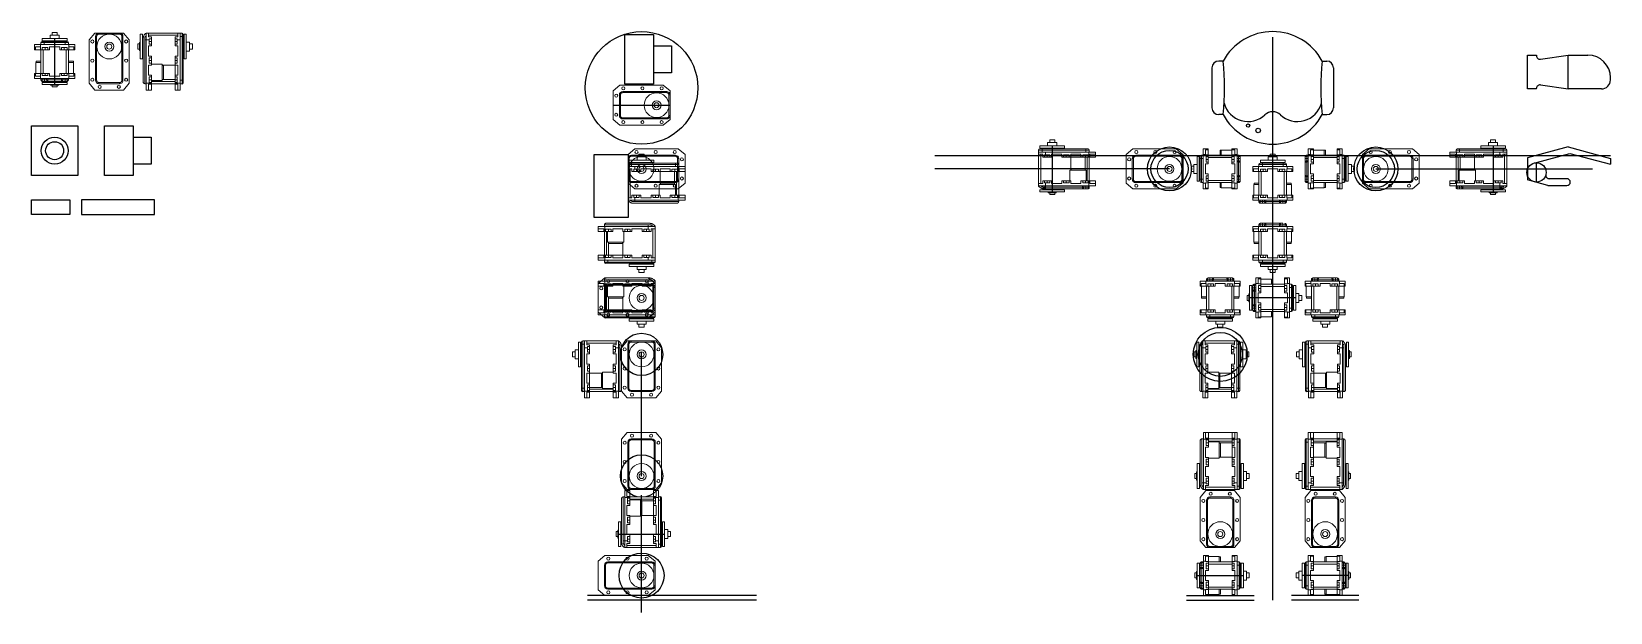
# Model space of a CAD drawing. Header units: millimetres. Extents: x 2045 to 3447, y 1251 to 1767.
import ezdxf

# ---------------------------------------------------------------- set-up
doc = ezdxf.new("R2010")
doc.units = ezdxf.units.MM
for name, color, linetype in [('Arm', 7, 'Continuous'), ('Legs', 7, 'Continuous'), ('RX-28', 7, 'Continuous'), ('Trunk', 7, 'Continuous')]:
    doc.layers.add(name, color=color, linetype=linetype)

msp = doc.modelspace()

# ---------------------------------------------------------------- linework, layer by layer
at = {"color": 1}
for p, q in [((2571.5, 1764), (2597, 1764)), ((2571.5, 1720), (2571.5, 1764)), ((2597, 1764), (2597, 1720)), ((2597, 1754), (2613, 1754)), ((2613, 1754), (2613, 1730)), ((2613, 1730), (2597, 1730)), ((2597, 1720), (2571.5, 1720)), ((2109.3, 1682.9), (2134.8, 1682.9)), ((2109.3, 1638.9), (2109.3, 1682.9)), ((2134.8, 1682.9), (2134.8, 1638.9)), ((2134.8, 1672.9), (2150.8, 1672.9)), ((2150.8, 1672.9), (2150.8, 1648.9)), ((2544.3, 1657.4), (2574.3, 1657.4)), ((2544.3, 1601.4), (2544.3, 1657.4)), ((2574.3, 1657.4), (2574.3, 1601.4)), ((2150.8, 1648.9), (2134.8, 1648.9)), ((3055.2, 1644.7), (2846.9, 1644.7)), ((3238.5, 1644.7), (3431, 1644.7)), ((2134.8, 1638.9), (2109.3, 1638.9)), ((2044.5, 1617.3), (2078.5, 1617.3)), ((2044.5, 1604.3), (2044.5, 1617.3)), ((2078.5, 1617.3), (2078.5, 1604.3)), ((2153.7, 1617.3), (2088.7, 1617.3)), ((2088.7, 1617.3), (2088.7, 1604.3)), ((2153.7, 1604.3), (2153.7, 1617.3)), ((2078.5, 1604.3), (2044.5, 1604.3)), ((2088.7, 1604.3), (2153.7, 1604.3)), ((2574.3, 1601.4), (2544.3, 1601.4))]:
    msp.add_line(p, q, dxfattribs=at)
for p, q in [((3146.9, 1261.7), (3146.9, 1761.7)), ((2846.9, 1656.7), (3446.9, 1656.7))]:
    msp.add_line(p, q)
msp.add_circle((2586.3, 1716.7), 50, dxfattribs=at)
at = {"layer": 'Arm', "color": 1}
for p, q in [((3373.2, 1745.8), (3381.2, 1745.8)), ((3373.2, 1715.8), (3373.2, 1745.8)), ((3381.2, 1745.8), (3381.2, 1745.2)), ((3384.7, 1742.3), (3409.3, 1745.8)), ((3409.3, 1745.8), (3426.9, 1745.8)), ((3409.3, 1715.8), (3409.3, 1745.8)), ((3446.9, 1723.8), (3446.9, 1725.8)), ((3381.2, 1715.8), (3373.2, 1715.8)), ((3381.2, 1715.8), (3381.2, 1716.3)), ((3384.7, 1719.3), (3409.3, 1715.8)), ((3438.9, 1715.8), (3409.3, 1715.8)), ((2561, 1701.3), (2611.6, 1701.3)), ((2951, 1665.2), (2951, 1624.2)), ((3342.7, 1665.2), (3342.7, 1624.2)), ((3409.3, 1664.2), (3373.2, 1654.6)), ((3381.2, 1650.5), (3410.8, 1658.4)), ((3409.3, 1664.2), (3446.9, 1654.1)), ((3410.8, 1658.4), (3446.9, 1648.8)), ((3373.2, 1654.6), (3373.2, 1634.9)), ((3381.2, 1632.7), (3381.2, 1650.5)), ((3446.9, 1654.1), (3446.9, 1648.8)), ((3391.2, 1630), (3373.2, 1634.9)), ((3391.2, 1630), (3408.2, 1630)), ((3408.2, 1636), (3392.5, 1636))]:
    msp.add_line(p, q, dxfattribs=at)
at = {"layer": 'Arm', "color": 7, "linetype": 'Continuous', "lineweight": 15}
for p, q in [((2948.8, 1670.6), (2953.3, 1670.6)), ((3344.9, 1670.6), (3340.4, 1670.6)), ((2580.3, 1662.5), (2574.3, 1657.4)), ((2574.3, 1653.9), (2574.3, 1657.4)), ((2574.3, 1654.9), (2574.3, 1657.4)), ((2616.3, 1656.9), (2577.3, 1656.9)), ((2577.3, 1655.9), (2577.3, 1656.9)), ((2616.3, 1655.9), (2577.3, 1655.9)), ((2618.9, 1662.5), (2580.3, 1662.5)), ((2616.3, 1655.9), (2616.3, 1656.9)), ((2624.9, 1657.4), (2618.9, 1662.5)), ((2624.9, 1632), (2624.9, 1657.4)), ((2942, 1661.5), (2939, 1661.5)), ((2939, 1659.7), (2939, 1661.5)), ((2945, 1659.7), (2939, 1659.7)), ((2939, 1659.7), (2939, 1657.7)), ((2942.6, 1657.7), (2939, 1657.7)), ((2939, 1657.7), (2939, 1631.7)), ((2940, 1665.2), (2962, 1665.2)), ((2962, 1663.2), (2940, 1663.2)), ((2941, 1657.7), (2941, 1631.7)), ((2942, 1662.5), (2942, 1661.5)), ((2981, 1662.5), (2942, 1662.5)), ((2942, 1661.5), (2942, 1659.7)), ((2981, 1661.5), (2942, 1661.5)), ((2942.6, 1655.2), (2942.6, 1657.7)), ((2944.1, 1655.2), (2942.6, 1655.2)), ((2944.1, 1657.2), (2944.1, 1655.2)), ((2944.1, 1657.2), (2945, 1657.2)), ((2946.4, 1655.2), (2944.1, 1655.2)), ((2945, 1659.7), (2945, 1657.2)), ((2983.6, 1659.7), (2945, 1659.7)), ((2949, 1657.2), (2945, 1657.2)), ((2946.4, 1655.2), (2946.6, 1655.2)), ((2946.5, 1655.2), (2946.5, 1657.2)), ((2949, 1655.2), (2946.6, 1655.2)), ((2947, 1668.1), (2955, 1668.1)), ((2949, 1655.2), (2949, 1657.2)), ((2950.5, 1655.2), (2949, 1655.2)), ((2950.5, 1657.7), (2950.5, 1655.2)), ((2959.6, 1657.7), (2950.5, 1657.7)), ((2959.6, 1655.2), (2959.6, 1657.7)), ((2961.1, 1655.2), (2959.6, 1655.2)), ((2961.1, 1657.2), (2961.1, 1655.2)), ((2966, 1657.2), (2961.1, 1657.2)), ((2963.4, 1655.2), (2961.1, 1655.2)), ((2963.4, 1655.2), (2963.6, 1655.2)), ((2963.5, 1655.2), (2963.5, 1657.2)), ((2966, 1655.2), (2963.6, 1655.2)), ((2966, 1655.2), (2966, 1657.2)), ((2967.5, 1655.2), (2966, 1655.2)), ((2967.5, 1657.7), (2967.5, 1655.2)), ((2976.6, 1657.7), (2967.5, 1657.7)), ((2967.6, 1655.2), (2967.6, 1643.7)), ((2976.6, 1655.2), (2967.6, 1655.2)), ((2976.6, 1655.2), (2976.6, 1657.7)), ((2978.1, 1655.2), (2976.6, 1655.2)), ((2978.1, 1657.2), (2978.1, 1655.2)), ((2983, 1657.2), (2978.1, 1657.2)), ((2980.4, 1655.2), (2978.1, 1655.2)), ((2980.4, 1655.2), (2980.6, 1655.2)), ((2980.4, 1643.7), (2980.4, 1655.2)), ((2980.5, 1655.2), (2980.5, 1657.2)), ((2980.6, 1655.2), (2983, 1655.2)), ((2981, 1662.5), (2981, 1661.5)), ((2984, 1661.5), (2981, 1661.5)), ((2981, 1661.5), (2981, 1659.7)), ((2982, 1634.2), (2982, 1655.2)), ((2983, 1655.2), (2983, 1657.2)), ((2983.6, 1655.2), (2983, 1655.2)), ((2983.6, 1659.7), (2983.6, 1655.2)), ((2989.6, 1659.7), (2983.6, 1659.7)), ((2984.5, 1655.2), (2983.6, 1655.2)), ((2984, 1661.5), (2984, 1659.7)), ((2984, 1634.2), (2984, 1655.2)), ((2984.5, 1657.7), (2984.5, 1655.2)), ((2989.6, 1657.7), (2984.5, 1657.7)), ((2989.6, 1655.2), (2984.5, 1655.2)), ((2989.6, 1659.7), (2989.6, 1657.7)), ((2989.6, 1655.2), (2989.6, 1657.7)), ((2989.6, 1655.2), (2989.6, 1657.7)), ((2989.6, 1655.2), (2989.6, 1657.2)), ((2989.6, 1655.2), (2989.6, 1657.2)), ((3016.6, 1657.4), (3022.6, 1662.5)), ((3016.6, 1632), (3016.6, 1657.4)), ((3022.6, 1662.5), (3061.2, 1662.5)), ((3025.2, 1656.9), (3064.2, 1656.9)), ((3025.2, 1655.9), (3025.2, 1656.9)), ((3025.2, 1655.9), (3064.2, 1655.9)), ((3061.2, 1662.5), (3067.2, 1657.4)), ((3064.2, 1655.9), (3064.2, 1656.9)), ((3232.5, 1662.5), (3226.5, 1657.4)), ((3268.5, 1656.9), (3229.5, 1656.9)), ((3229.5, 1655.9), (3229.5, 1656.9)), ((3268.5, 1655.9), (3229.5, 1655.9)), ((3271.1, 1662.5), (3232.5, 1662.5)), ((3268.5, 1655.9), (3268.5, 1656.9)), ((3277.1, 1657.4), (3271.1, 1662.5)), ((3277.1, 1632), (3277.1, 1657.4)), ((3304.1, 1659.7), (3304.1, 1657.7)), ((3304.1, 1659.7), (3310.1, 1659.7)), ((3304.1, 1657.7), (3309.2, 1657.7)), ((3304.1, 1655.2), (3304.1, 1657.7)), ((3304.1, 1655.2), (3304.1, 1657.7)), ((3304.1, 1655.2), (3304.1, 1657.2)), ((3304.1, 1655.2), (3304.1, 1657.2)), ((3304.1, 1655.2), (3309.2, 1655.2)), ((3309.2, 1657.7), (3309.2, 1655.2)), ((3309.2, 1655.2), (3310.1, 1655.2)), ((3309.7, 1661.5), (3312.7, 1661.5)), ((3309.7, 1661.5), (3309.7, 1659.7)), ((3309.7, 1634.2), (3309.7, 1655.2)), ((3310.1, 1659.7), (3310.1, 1655.2)), ((3310.1, 1659.7), (3348.7, 1659.7)), ((3310.1, 1655.2), (3310.7, 1655.2)), ((3310.7, 1657.2), (3315.7, 1657.2)), ((3310.7, 1655.2), (3310.7, 1657.2)), ((3313.1, 1655.2), (3310.7, 1655.2)), ((3311.7, 1634.2), (3311.7, 1655.2)), ((3312.7, 1662.5), (3312.7, 1661.5)), ((3312.7, 1662.5), (3351.7, 1662.5)), ((3312.7, 1661.5), (3312.7, 1659.7)), ((3312.7, 1661.5), (3351.7, 1661.5)), ((3313.3, 1655.2), (3313.1, 1655.2)), ((3313.2, 1655.2), (3313.2, 1657.2)), ((3313.3, 1655.2), (3315.7, 1655.2)), ((3313.3, 1643.7), (3313.3, 1655.2)), ((3315.7, 1657.2), (3315.7, 1655.2)), ((3315.7, 1655.2), (3317.2, 1655.2)), ((3317.2, 1657.7), (3326.2, 1657.7)), ((3317.2, 1655.2), (3317.2, 1657.7)), ((3317.2, 1655.2), (3326.1, 1655.2)), ((3326.1, 1655.2), (3326.1, 1643.7)), ((3326.2, 1657.7), (3326.2, 1655.2)), ((3326.2, 1655.2), (3327.7, 1655.2)), ((3327.7, 1657.2), (3332.7, 1657.2)), ((3327.7, 1655.2), (3327.7, 1657.2)), ((3327.7, 1655.2), (3330.1, 1655.2)), ((3330.3, 1655.2), (3330.1, 1655.2)), ((3330.2, 1655.2), (3330.2, 1657.2)), ((3330.3, 1655.2), (3332.7, 1655.2)), ((3353.7, 1665.2), (3331.7, 1665.2)), ((3331.7, 1663.2), (3353.7, 1663.2)), ((3332.7, 1657.2), (3332.7, 1655.2)), ((3332.7, 1655.2), (3334.2, 1655.2)), ((3334.2, 1657.7), (3343.2, 1657.7)), ((3334.2, 1655.2), (3334.2, 1657.7)), ((3346.7, 1668.1), (3338.7, 1668.1)), ((3343.2, 1657.7), (3343.2, 1655.2)), ((3343.2, 1655.2), (3344.7, 1655.2)), ((3344.7, 1657.2), (3348.7, 1657.2)), ((3344.7, 1655.2), (3344.7, 1657.2)), ((3344.7, 1655.2), (3347.1, 1655.2)), ((3347.3, 1655.2), (3347.1, 1655.2)), ((3347.2, 1655.2), (3347.2, 1657.2)), ((3347.3, 1655.2), (3349.7, 1655.2)), ((3348.7, 1659.7), (3354.7, 1659.7)), ((3348.7, 1659.7), (3348.7, 1657.2)), ((3349.7, 1657.2), (3348.7, 1657.2)), ((3349.7, 1657.2), (3349.7, 1655.2)), ((3349.7, 1655.2), (3351.2, 1655.2)), ((3351.2, 1657.7), (3354.7, 1657.7)), ((3351.2, 1655.2), (3351.2, 1657.7)), ((3351.7, 1662.5), (3351.7, 1661.5)), ((3351.7, 1661.5), (3354.7, 1661.5)), ((3351.7, 1661.5), (3351.7, 1659.7)), ((3352.7, 1657.7), (3352.7, 1631.7)), ((3354.7, 1659.7), (3354.7, 1661.5)), ((3354.7, 1659.7), (3354.7, 1657.7)), ((3354.7, 1657.7), (3354.7, 1631.7)), ((2574.3, 1653.9), (2574.3, 1635.5)), ((2574.3, 1653.9), (2575.3, 1653.9)), ((2575.3, 1653.9), (2575.3, 1635.5)), ((2618.3, 1635.5), (2618.3, 1653.9)), ((2618.3, 1653.9), (2619.3, 1653.9)), ((2619.3, 1635.5), (2619.3, 1653.9)), ((2966.8, 1643.7), (2981.3, 1643.7)), ((2966.8, 1643.7), (2966.8, 1634.2)), ((2967.8, 1644.9), (2980.2, 1644.9)), ((2967.8, 1644.9), (2967.8, 1643.7)), ((2980.2, 1644.9), (2980.2, 1643.7)), ((2981.3, 1643.7), (2981.3, 1634.2)), ((3022.2, 1635.5), (3022.2, 1653.9)), ((3023.2, 1653.9), (3022.2, 1653.9)), ((3023.2, 1635.5), (3023.2, 1653.9)), ((3066.2, 1653.9), (3066.2, 1635.5)), ((3067.2, 1653.9), (3066.2, 1653.9)), ((3067.2, 1650.9), (3067.2, 1654.4)), ((3067.2, 1651.9), (3067.2, 1654.4)), ((3067.2, 1653.9), (3067.2, 1635.5)), ((3074.4, 1647), (3074.4, 1642.5)), ((3219.4, 1647), (3219.4, 1642.5)), ((3226.5, 1650.9), (3226.5, 1654.4)), ((3226.5, 1651.9), (3226.5, 1654.4)), ((3226.5, 1653.9), (3226.5, 1635.5)), ((3226.5, 1653.9), (3227.5, 1653.9)), ((3227.5, 1653.9), (3227.5, 1635.5)), ((3270.5, 1635.5), (3270.5, 1653.9)), ((3270.5, 1653.9), (3271.5, 1653.9)), ((3271.5, 1635.5), (3271.5, 1653.9)), ((3326.9, 1643.7), (3312.4, 1643.7)), ((3312.4, 1643.7), (3312.4, 1634.2)), ((3325.9, 1644.9), (3313.5, 1644.9)), ((3313.5, 1644.9), (3313.5, 1643.7)), ((3325.9, 1644.9), (3325.9, 1643.7)), ((3326.9, 1643.7), (3326.9, 1634.2)), ((2575.3, 1635.5), (2574.3, 1635.5)), ((2574.3, 1632), (2574.3, 1635.5)), ((2574.3, 1632), (2574.3, 1634.5)), ((2574.3, 1632), (2580.3, 1626.9)), ((2577.3, 1633.5), (2616.3, 1633.5)), ((2577.3, 1633.5), (2577.3, 1632.5)), ((2577.3, 1632.5), (2616.3, 1632.5)), ((2580.3, 1626.9), (2618.9, 1626.9)), ((2616.3, 1633.5), (2616.3, 1632.5)), ((2618.3, 1635.5), (2619.3, 1635.5)), ((2618.9, 1626.9), (2624.9, 1632)), ((2942.6, 1631.7), (2939, 1631.7)), ((2939, 1631.7), (2939, 1629.7)), ((2945, 1629.7), (2939, 1629.7)), ((2941.4, 1627.6), (2942, 1628.9)), ((2942, 1629.7), (2942, 1628.9)), ((2944.1, 1634.2), (2942.6, 1634.2)), ((2942.6, 1634.2), (2942.6, 1631.7)), ((2943.2, 1628.5), (2944, 1628.5)), ((2944, 1628.5), (2944, 1629.7)), ((2944.1, 1632.2), (2944.1, 1634.2)), ((2946.4, 1634.2), (2944.1, 1634.2)), ((2944.1, 1632.2), (2945, 1632.2)), ((2949, 1632.2), (2945, 1632.2)), ((2945, 1629.7), (2945, 1632.2)), ((2983.6, 1629.7), (2945, 1629.7)), ((2945, 1628.5), (2945, 1629.7)), ((2978, 1628.5), (2945, 1628.5)), ((2977.5, 1627), (2945.5, 1627)), ((2946.6, 1634.2), (2946.4, 1634.2)), ((2946.5, 1634.2), (2946.5, 1632.2)), ((2949, 1634.2), (2946.6, 1634.2)), ((2950.5, 1634.2), (2949, 1634.2)), ((2949, 1634.2), (2949, 1632.2)), ((2950.5, 1631.7), (2950.5, 1634.2)), ((2959.6, 1631.7), (2950.5, 1631.7)), ((2961.1, 1634.2), (2959.6, 1634.2)), ((2959.6, 1634.2), (2959.6, 1631.7)), ((2961.1, 1632.2), (2961.1, 1634.2)), ((2963.4, 1634.2), (2961.1, 1634.2)), ((2966, 1632.2), (2961.1, 1632.2)), ((2963.6, 1634.2), (2963.4, 1634.2)), ((2963.5, 1634.2), (2963.5, 1632.2)), ((2966, 1634.2), (2963.6, 1634.2)), ((2967.5, 1634.2), (2966, 1634.2)), ((2966, 1634.2), (2966, 1632.2)), ((2967.5, 1631.7), (2967.5, 1634.2)), ((2976.6, 1631.7), (2967.5, 1631.7)), ((2978.1, 1634.2), (2976.6, 1634.2)), ((2976.6, 1634.2), (2976.6, 1631.7)), ((2978, 1628.5), (2978, 1629.7)), ((2978.1, 1632.2), (2978.1, 1634.2)), ((2981.3, 1634.2), (2978.1, 1634.2)), ((2983, 1632.2), (2978.1, 1632.2)), ((2979, 1629.7), (2979, 1628.5)), ((2979, 1628.5), (2981, 1628.5)), ((2980.5, 1632.2), (2980.5, 1634.2)), ((2981, 1629.7), (2981, 1628.5)), ((2981, 1628.5), (2981, 1627)), ((2981, 1628.5), (2983, 1628.5)), ((2982.5, 1627), (2981, 1627)), ((2981.3, 1634.2), (2983, 1634.2)), ((2983, 1634.2), (2983, 1632.2)), ((2983.6, 1634.2), (2983, 1634.2)), ((2983, 1628.5), (2983, 1629.7)), ((2983.6, 1629.7), (2983.6, 1634.2)), ((2984.5, 1634.2), (2983.6, 1634.2)), ((2989.6, 1629.7), (2983.6, 1629.7)), ((2984, 1628.5), (2984, 1629.7)), ((2984.5, 1631.7), (2984.5, 1634.2)), ((2989.6, 1634.2), (2984.5, 1634.2)), ((2989.6, 1631.7), (2984.5, 1631.7)), ((2989.6, 1634.2), (2989.6, 1631.7)), ((2989.6, 1634.2), (2989.6, 1632.2)), ((2989.6, 1634.2), (2989.6, 1631.7)), ((2989.6, 1634.2), (2989.6, 1632.2)), ((2989.6, 1629.7), (2989.6, 1631.7)), ((3022.6, 1626.9), (3016.6, 1632)), ((3023.2, 1635.5), (3022.2, 1635.5)), ((3061.2, 1626.9), (3022.6, 1626.9)), ((3064.2, 1633.5), (3025.2, 1633.5)), ((3025.2, 1633.5), (3025.2, 1632.5)), ((3064.2, 1632.5), (3025.2, 1632.5)), ((3067.2, 1632), (3061.2, 1626.9)), ((3064.2, 1633.5), (3064.2, 1632.5)), ((3066.2, 1635.5), (3067.2, 1635.5)), ((3227.5, 1635.5), (3226.5, 1635.5)), ((3226.5, 1632), (3232.5, 1626.9)), ((3229.5, 1633.5), (3268.5, 1633.5)), ((3229.5, 1633.5), (3229.5, 1632.5)), ((3229.5, 1632.5), (3268.5, 1632.5)), ((3232.5, 1626.9), (3271.1, 1626.9)), ((3268.5, 1633.5), (3268.5, 1632.5)), ((3270.5, 1635.5), (3271.5, 1635.5)), ((3271.1, 1626.9), (3277.1, 1632)), ((3304.1, 1634.2), (3304.1, 1631.7)), ((3304.1, 1634.2), (3309.2, 1634.2)), ((3304.1, 1634.2), (3304.1, 1632.2)), ((3304.1, 1634.2), (3304.1, 1631.7)), ((3304.1, 1634.2), (3304.1, 1632.2)), ((3304.1, 1629.7), (3304.1, 1631.7)), ((3304.1, 1631.7), (3309.2, 1631.7)), ((3304.1, 1629.7), (3310.1, 1629.7)), ((3309.2, 1631.7), (3309.2, 1634.2)), ((3309.2, 1634.2), (3310.1, 1634.2)), ((3309.7, 1628.5), (3309.7, 1629.7)), ((3310.1, 1629.7), (3310.1, 1634.2)), ((3310.1, 1634.2), (3310.7, 1634.2)), ((3310.1, 1629.7), (3348.7, 1629.7)), ((3310.7, 1634.2), (3310.7, 1632.2)), ((3312.4, 1634.2), (3310.7, 1634.2)), ((3310.7, 1632.2), (3315.7, 1632.2)), ((3310.7, 1628.5), (3310.7, 1629.7)), ((3312.7, 1628.5), (3310.7, 1628.5)), ((3311.2, 1627), (3312.7, 1627)), ((3312.4, 1634.2), (3315.7, 1634.2)), ((3312.7, 1629.7), (3312.7, 1628.5)), ((3314.7, 1628.5), (3312.7, 1628.5)), ((3312.7, 1628.5), (3312.7, 1627)), ((3313.2, 1632.2), (3313.2, 1634.2)), ((3314.7, 1629.7), (3314.7, 1628.5)), ((3315.7, 1632.2), (3315.7, 1634.2)), ((3315.7, 1634.2), (3317.2, 1634.2)), ((3315.7, 1628.5), (3315.7, 1629.7)), ((3315.7, 1628.5), (3348.7, 1628.5)), ((3316.2, 1627), (3348.2, 1627)), ((3317.2, 1634.2), (3317.2, 1631.7)), ((3317.2, 1631.7), (3326.2, 1631.7)), ((3326.2, 1631.7), (3326.2, 1634.2)), ((3326.2, 1634.2), (3327.7, 1634.2)), ((3327.7, 1634.2), (3327.7, 1632.2)), ((3327.7, 1634.2), (3330.1, 1634.2)), ((3327.7, 1632.2), (3332.7, 1632.2)), ((3330.1, 1634.2), (3330.3, 1634.2)), ((3330.2, 1634.2), (3330.2, 1632.2)), ((3330.3, 1634.2), (3332.7, 1634.2)), ((3332.7, 1632.2), (3332.7, 1634.2)), ((3332.7, 1634.2), (3334.2, 1634.2)), ((3334.2, 1634.2), (3334.2, 1631.7)), ((3334.2, 1631.7), (3343.2, 1631.7)), ((3343.2, 1631.7), (3343.2, 1634.2)), ((3343.2, 1634.2), (3344.7, 1634.2)), ((3344.7, 1634.2), (3344.7, 1632.2)), ((3344.7, 1634.2), (3347.1, 1634.2)), ((3344.7, 1632.2), (3348.7, 1632.2)), ((3347.1, 1634.2), (3347.3, 1634.2)), ((3347.2, 1634.2), (3347.2, 1632.2)), ((3347.3, 1634.2), (3349.7, 1634.2)), ((3348.7, 1629.7), (3348.7, 1632.2)), ((3349.7, 1632.2), (3348.7, 1632.2)), ((3348.7, 1629.7), (3354.7, 1629.7)), ((3348.7, 1628.5), (3348.7, 1629.7)), ((3349.7, 1632.2), (3349.7, 1634.2)), ((3349.7, 1634.2), (3351.2, 1634.2)), ((3349.7, 1628.5), (3349.7, 1629.7)), ((3350.5, 1628.5), (3349.7, 1628.5)), ((3351.2, 1634.2), (3351.2, 1631.7)), ((3351.2, 1631.7), (3354.7, 1631.7)), ((3351.7, 1629.7), (3351.7, 1628.9)), ((3352.3, 1627.6), (3351.7, 1628.9)), ((3354.7, 1631.7), (3354.7, 1629.7)), ((2940, 1626.2), (2962, 1626.2)), ((2962, 1624.2), (2940, 1624.2)), ((2954.6, 1623.6), (2947.4, 1623.6)), ((2953.3, 1622.1), (2948.8, 1622.1)), ((3353.7, 1626.2), (3331.7, 1626.2)), ((3331.7, 1624.2), (3353.7, 1624.2)), ((3339.1, 1623.6), (3346.3, 1623.6)), ((3340.4, 1622.1), (3344.9, 1622.1))]:
    msp.add_line(p, q, dxfattribs=at)
at = {"layer": 'Arm', "color": 1}
for centre, radius in [((3125, 1683.2), 1.5), ((2065, 1660.9), 12), ((2065, 1660.9), 8), ((3133.9, 1678.9), 2), ((3055.2, 1644.7), 19.5), ((3055.2, 1644.7), 16.5), ((3238.5, 1644.7), 19.5), ((3238.5, 1644.7), 16.5), ((3381.2, 1641.6), 8.58), ((3100.3, 1479.9), 19.5)]:
    msp.add_circle(centre, radius, dxfattribs=at)
at = {"layer": 'Arm', "color": 7, "linetype": 'Continuous', "lineweight": 15}
for centre, radius in [((2586.3, 1644.7), 11), ((2581.8, 1659.7), 1.35), ((2598.8, 1659.7), 1.35), ((2615.8, 1659.7), 1.35), ((3025.7, 1659.7), 1.35), ((3042.7, 1659.7), 1.35), ((3055.2, 1644.7), 11), ((3059.7, 1659.7), 1.35), ((3238.5, 1644.7), 11), ((3234, 1659.7), 1.35), ((3251, 1659.7), 1.35), ((3268, 1659.7), 1.35), ((2586.3, 1644.7), 4), ((2586.3, 1644.7), 2.25), ((2622.1, 1653.2), 1.35), ((3019.4, 1653.2), 1.35), ((3055.2, 1644.7), 4), ((3055.2, 1644.7), 2.25), ((3238.5, 1644.7), 4), ((3238.5, 1644.7), 2.25), ((3274.3, 1653.2), 1.35), ((2581.8, 1629.7), 1.35), ((2598.8, 1629.7), 1.35), ((2615.8, 1629.7), 1.35), ((2622.1, 1636.2), 1.35), ((3019.4, 1636.2), 1.35), ((3025.7, 1629.7), 1.35), ((3042.7, 1629.7), 1.35), ((3059.7, 1629.7), 1.35), ((3234, 1629.7), 1.35), ((3251, 1629.7), 1.35), ((3268, 1629.7), 1.35), ((3274.3, 1636.2), 1.35)]:
    msp.add_circle(centre, radius, dxfattribs=at)
at = {"layer": 'Arm', "color": 1}
for centre, radius, start, end in [((3384.2, 1745.2), 3, 180, 278.427), ((3426.9, 1725.8), 20, 0, 90), ((3384.2, 1716.3), 3, 81.573, 180), ((3438.9, 1723.8), 8, 270, 0), ((3392.5, 1639), 3, 167.1526, 270), ((3408.2, 1633), 3, 270, 90)]:
    msp.add_arc(centre, radius, start, end, dxfattribs=at)
at = {"layer": 'Arm', "color": 7, "linetype": 'Continuous', "lineweight": 15}
for centre, radius, start, end in [((2577.3, 1653.9), 3, 90, 180), ((2616.3, 1653.9), 3, 0, 90), ((2940, 1661.5), 1, 90, 180), ((2983, 1661.5), 1, 0, 90), ((3025.2, 1653.9), 3, 90, 180), ((3064.2, 1653.9), 3, 0, 90), ((3229.5, 1653.9), 3, 90, 180), ((3268.5, 1653.9), 3, 0, 90), ((3310.7, 1661.5), 1, 90, 180), ((3353.7, 1661.5), 1, 0, 90), ((2577.3, 1635.5), 3, 180, 270), ((2616.3, 1635.5), 3, 270, 0), ((2944, 1633.1), 6.18, 215.9568, 244.6829), ((3025.2, 1635.5), 3, 180, 270), ((3064.2, 1635.5), 3, 270, 0), ((3229.5, 1635.5), 3, 180, 270), ((3268.5, 1635.5), 3, 270, 0), ((3349.7, 1633.1), 6.18, 295.3171, 324.0432)]:
    msp.add_arc(centre, radius, start, end, dxfattribs=at)
for points, degree in [([(2948.8, 1668.1), (2948.8, 1670.6)], 1), ([(2953.3, 1670.6), (2953.3, 1668.1)], 1), ([(3340.4, 1670.6), (3340.4, 1668.1)], 1), ([(3344.9, 1668.1), (3344.9, 1670.6)], 1), ([(2940, 1663.2), (2940, 1665.2)], 1), ([(2946, 1662.5), (2946, 1663.2)], 1), ([(2947, 1665.2), (2947, 1668.1)], 1), ([(2955, 1668.1), (2955, 1665.2)], 1), ([(2956, 1663.2), (2956, 1662.5)], 1), ([(2962, 1665.2), (2962, 1663.2)], 1), ([(3331.7, 1665.2), (3331.7, 1663.2)], 1), ([(3337.7, 1663.2), (3337.7, 1662.5)], 1), ([(3338.7, 1668.1), (3338.7, 1665.2)], 1), ([(3346.7, 1665.2), (3346.7, 1668.1)], 1), ([(3347.7, 1662.5), (3347.7, 1663.2)], 1), ([(3353.7, 1663.2), (3353.7, 1665.2)], 1), ([(3076.9, 1647), (3074.4, 1647)], 1), ([(3074.4, 1642.5), (3076.9, 1642.5)], 1), ([(3216.9, 1647), (3219.4, 1647)], 1), ([(3219.4, 1642.5), (3216.9, 1642.5)], 1), ([(2939, 1629.5), (2939, 1629.5), (2939, 1629.6), (2939, 1629.7)], 3), ([(2940.8, 1629.7), (2941.2, 1629.4), (2941.6, 1629.1), (2942, 1628.9)], 3), ([(2943.9, 1627), (2944, 1627)], 1), ([(2944, 1627), (2943.9, 1627)], 1), ([(2945.5, 1627), (2945.5, 1627), (2945, 1627), (2944, 1627)], 3), ([(2944.8, 1626.2), (2944.8, 1627)], 1), ([(2957.3, 1627), (2957.3, 1626.2)], 1), ([(2978.4, 1627.3), (2978.5, 1627.3)], 1), ([(2979, 1628.5), (2979, 1628.5)], 1), ([(2983.4, 1627.3), (2983.5, 1627.3)], 1), ([(2984, 1628.5), (2984, 1628.5)], 1), ([(3309.7, 1628.5), (3309.7, 1628.5)], 1), ([(3310.3, 1627.3), (3310.2, 1627.3)], 1), ([(3314.7, 1628.5), (3314.7, 1628.5)], 1), ([(3315.3, 1627.3), (3315.2, 1627.3)], 1), ([(3336.4, 1627), (3336.4, 1626.2)], 1), ([(3348.2, 1627), (3348.2, 1627), (3348.7, 1627), (3349.7, 1627)], 3), ([(3348.9, 1626.2), (3348.9, 1627)], 1), ([(3349.8, 1627), (3349.7, 1627)], 1), ([(3349.7, 1627), (3349.8, 1627)], 1), ([(3352.9, 1629.7), (3352.5, 1629.4), (3352.1, 1629.1), (3351.7, 1628.9)], 3), ([(3354.7, 1629.5), (3354.7, 1629.5), (3354.7, 1629.6), (3354.7, 1629.7)], 3), ([(2940, 1624.2), (2940, 1626.2)], 1), ([(2947.4, 1623.6), (2947.4, 1624.2)], 1), ([(2948.8, 1622.1), (2948.8, 1623.6)], 1), ([(2953.3, 1623.6), (2953.3, 1622.1)], 1), ([(2954.6, 1624.2), (2954.6, 1623.6)], 1), ([(2962, 1626.2), (2962, 1624.2)], 1), ([(3331.7, 1626.2), (3331.7, 1624.2)], 1), ([(3339.1, 1624.2), (3339.1, 1623.6)], 1), ([(3340.4, 1623.6), (3340.4, 1622.1)], 1), ([(3344.9, 1622.1), (3344.9, 1623.6)], 1), ([(3346.3, 1623.6), (3346.3, 1624.2)], 1), ([(3353.7, 1624.2), (3353.7, 1626.2)], 1)]:
    msp.add_open_spline(points, degree=degree, dxfattribs=at)
for points, knots in [([(2577.3, 1655.9), (2577.2, 1655.9), (2577.1, 1655.9), (2577, 1655.9), (2576.9, 1655.9), (2576.8, 1655.9), (2576.6, 1655.8), (2576.4, 1655.7), (2576.1, 1655.6), (2575.8, 1655.3), (2575.6, 1655), (2575.4, 1654.7), (2575.3, 1654.4), (2575.3, 1654.2), (2575.3, 1654), (2575.3, 1653.9)], [0, 0, 0, 0, 0.0403222, 0.0803171, 0.1201425, 0.159958, 0.1999236, 0.2401972, 0.3700419, 0.5000573, 0.629902, 0.7599174, 0.8400454, 0.9196463, 1, 1, 1, 1]), ([(2618.3, 1653.9), (2618.3, 1654), (2618.2, 1654), (2618.2, 1654.2), (2618.2, 1654.3), (2618.2, 1654.4), (2618.2, 1654.5), (2618.1, 1654.7), (2617.9, 1655), (2617.7, 1655.3), (2617.4, 1655.6), (2617, 1655.8), (2616.8, 1655.9), (2616.5, 1655.9), (2616.3, 1655.9), (2616.3, 1655.9)], [0, 0, 0, 0, 0.040322, 0.080317, 0.120142, 0.159958, 0.199924, 0.240197, 0.370042, 0.500057, 0.629902, 0.759917, 0.840045, 0.919646, 1, 1, 1, 1]), ([(2942, 1662.5), (2942, 1662.5), (2941.9, 1662.5), (2941.8, 1662.5), (2941.7, 1662.5), (2941.5, 1662.5), (2941.4, 1662.5), (2941.2, 1662.5), (2940.9, 1662.5), (2940.6, 1662.5), (2940.3, 1662.5), (2940.2, 1662.5), (2940.1, 1662.5), (2940, 1662.5), (2940, 1662.5), (2940, 1662.5)], [0, 0, 0, 0, 0.0403222, 0.0803171, 0.1201425, 0.159958, 0.1999236, 0.2401972, 0.3700419, 0.5000573, 0.629902, 0.7599174, 0.8400454, 0.9196463, 1, 1, 1, 1]), ([(2983, 1662.5), (2983, 1662.5), (2983, 1662.5), (2983, 1662.5), (2983, 1662.5), (2983, 1662.5), (2982.9, 1662.5), (2982.9, 1662.5), (2982.7, 1662.5), (2982.5, 1662.5), (2982.1, 1662.5), (2981.8, 1662.5), (2981.5, 1662.5), (2981.3, 1662.5), (2981.1, 1662.5), (2981, 1662.5)], [0, 0, 0, 0, 0.040322, 0.080317, 0.120142, 0.159958, 0.199924, 0.240197, 0.370042, 0.500057, 0.629902, 0.759917, 0.840045, 0.919646, 1, 1, 1, 1]), ([(3023.2, 1653.9), (3023.2, 1654), (3023.2, 1654), (3023.2, 1654.2), (3023.2, 1654.3), (3023.3, 1654.4), (3023.3, 1654.5), (3023.4, 1654.7), (3023.5, 1655), (3023.8, 1655.3), (3024.1, 1655.6), (3024.4, 1655.8), (3024.7, 1655.9), (3025, 1655.9), (3025.1, 1655.9), (3025.2, 1655.9)], [0, 0, 0, 0, 0.040322, 0.080317, 0.120142, 0.159958, 0.199924, 0.240197, 0.370042, 0.500057, 0.629902, 0.759917, 0.840045, 0.919646, 1, 1, 1, 1]), ([(3064.2, 1655.9), (3064.2, 1655.9), (3064.3, 1655.9), (3064.5, 1655.9), (3064.6, 1655.9), (3064.7, 1655.9), (3064.8, 1655.8), (3065, 1655.7), (3065.3, 1655.6), (3065.6, 1655.3), (3065.9, 1655), (3066.1, 1654.7), (3066.1, 1654.4), (3066.2, 1654.2), (3066.2, 1654), (3066.2, 1653.9)], [0, 0, 0, 0, 0.0403222, 0.0803171, 0.1201425, 0.159958, 0.1999236, 0.2401972, 0.3700419, 0.5000573, 0.629902, 0.7599174, 0.8400454, 0.9196463, 1, 1, 1, 1]), ([(3229.5, 1655.9), (3229.5, 1655.9), (3229.4, 1655.9), (3229.3, 1655.9), (3229.1, 1655.9), (3229, 1655.9), (3228.9, 1655.8), (3228.7, 1655.7), (3228.4, 1655.6), (3228.1, 1655.3), (3227.8, 1655), (3227.7, 1654.7), (3227.6, 1654.4), (3227.5, 1654.2), (3227.5, 1654), (3227.5, 1653.9)], [0, 0, 0, 0, 0.0403222, 0.0803171, 0.1201425, 0.159958, 0.1999236, 0.2401972, 0.3700419, 0.5000573, 0.629902, 0.7599174, 0.8400454, 0.9196463, 1, 1, 1, 1]), ([(3270.5, 1653.9), (3270.5, 1654), (3270.5, 1654), (3270.5, 1654.2), (3270.5, 1654.3), (3270.4, 1654.4), (3270.4, 1654.5), (3270.3, 1654.7), (3270.2, 1655), (3269.9, 1655.3), (3269.6, 1655.6), (3269.3, 1655.8), (3269, 1655.9), (3268.8, 1655.9), (3268.6, 1655.9), (3268.5, 1655.9)], [0, 0, 0, 0, 0.040322, 0.080317, 0.120142, 0.159958, 0.199924, 0.240197, 0.370042, 0.500057, 0.629902, 0.759917, 0.840045, 0.919646, 1, 1, 1, 1]), ([(3310.7, 1662.5), (3310.7, 1662.5), (3310.7, 1662.5), (3310.7, 1662.5), (3310.7, 1662.5), (3310.7, 1662.5), (3310.8, 1662.5), (3310.8, 1662.5), (3311, 1662.5), (3311.3, 1662.5), (3311.6, 1662.5), (3311.9, 1662.5), (3312.2, 1662.5), (3312.4, 1662.5), (3312.6, 1662.5), (3312.7, 1662.5)], [0, 0, 0, 0, 0.040322, 0.080317, 0.120142, 0.159958, 0.199924, 0.240197, 0.370042, 0.500057, 0.629902, 0.759917, 0.840045, 0.919646, 1, 1, 1, 1]), ([(3351.7, 1662.5), (3351.7, 1662.5), (3351.8, 1662.5), (3351.9, 1662.5), (3352.1, 1662.5), (3352.2, 1662.5), (3352.3, 1662.5), (3352.5, 1662.5), (3352.8, 1662.5), (3353.1, 1662.5), (3353.4, 1662.5), (3353.5, 1662.5), (3353.6, 1662.5), (3353.7, 1662.5), (3353.7, 1662.5), (3353.7, 1662.5)], [0, 0, 0, 0, 0.0403222, 0.0803171, 0.1201425, 0.159958, 0.1999236, 0.2401972, 0.3700419, 0.5000573, 0.629902, 0.7599174, 0.8400454, 0.9196463, 1, 1, 1, 1]), ([(2575.3, 1635.5), (2575.3, 1635.5), (2575.3, 1635.4), (2575.3, 1635.3), (2575.3, 1635.1), (2575.3, 1635), (2575.3, 1634.9), (2575.4, 1634.7), (2575.6, 1634.4), (2575.8, 1634.1), (2576.1, 1633.8), (2576.5, 1633.7), (2576.8, 1633.6), (2577, 1633.5), (2577.2, 1633.5), (2577.3, 1633.5)], [0, 0, 0, 0, 0.040322, 0.080317, 0.120142, 0.159958, 0.199924, 0.240197, 0.370042, 0.500057, 0.629902, 0.759917, 0.840045, 0.919646, 1, 1, 1, 1]), ([(2616.3, 1633.5), (2616.3, 1633.5), (2616.4, 1633.5), (2616.5, 1633.5), (2616.6, 1633.5), (2616.7, 1633.6), (2616.9, 1633.6), (2617.1, 1633.7), (2617.4, 1633.8), (2617.7, 1634.1), (2617.9, 1634.4), (2618.1, 1634.7), (2618.2, 1635), (2618.2, 1635.3), (2618.2, 1635.4), (2618.3, 1635.5)], [0, 0, 0, 0, 0.040322, 0.080317, 0.120142, 0.159958, 0.199924, 0.240197, 0.370042, 0.500057, 0.629902, 0.759917, 0.840045, 0.919646, 1, 1, 1, 1]), ([(2943.9, 1627), (2943.7, 1627), (2943.3, 1627), (2942.7, 1627.1), (2942, 1627.3), (2941.6, 1627.5), (2941.4, 1627.6)], [0, 0, 0, 0, 0.243712, 0.494456, 0.747917, 1, 1, 1, 1]), ([(2944, 1627), (2944, 1627), (2943.8, 1627), (2943.7, 1627), (2943.5, 1627), (2943.3, 1627), (2943.1, 1627), (2942.9, 1627.1), (2942.7, 1627.1), (2942.4, 1627.2), (2942, 1627.3), (2941.7, 1627.4), (2941.5, 1627.5), (2941.4, 1627.6)], [0, 0, 0, 0, 0.070877, 0.142078, 0.213718, 0.285906, 0.358753, 0.432364, 0.506842, 0.626428, 0.748243, 0.872652, 1, 1, 1, 1]), ([(2942, 1628.9), (2942.2, 1628.8), (2942.4, 1628.6), (2942.8, 1628.5), (2943, 1628.5), (2943.2, 1628.5)], [0, 0, 0, 0, 0.5, 0.5, 1, 1, 1, 1]), ([(2943.2, 1628.5), (2943.2, 1628.4), (2943.2, 1628.2), (2943.2, 1627.9), (2943.3, 1627.6), (2943.4, 1627.4), (2943.5, 1627.2), (2943.7, 1627.1), (2943.8, 1627), (2943.9, 1627), (2943.9, 1627)], [0, 0, 0, 0, 0.141082, 0.282165, 0.423247, 0.564329, 0.705412, 0.846494, 0.987576, 1, 1, 1, 1]), ([(2944, 1628.5), (2944, 1628.5), (2944, 1628.5), (2944.1, 1628.5), (2944.2, 1628.5), (2944.4, 1628.5), (2944.5, 1628.5), (2944.8, 1628.5), (2944.9, 1628.5), (2945, 1628.5)], [0, 0, 0, 0, 0.25, 0.25, 0.5, 0.5, 0.75, 0.75, 1, 1, 1, 1]), ([(2944, 1628.5), (2944, 1628.4), (2944, 1628.3), (2944, 1628.2), (2944.1, 1628.1), (2944.1, 1628), (2944.2, 1627.9), (2944.2, 1627.7), (2944.3, 1627.6), (2944.4, 1627.5), (2944.5, 1627.4), (2944.7, 1627.2), (2944.9, 1627.1), (2945.1, 1627), (2945.3, 1627), (2945.5, 1627), (2945.5, 1627)], [0, 0, 0, 0, 0.05049, 0.101648, 0.153514, 0.206123, 0.259512, 0.313715, 0.368765, 0.424692, 0.481527, 0.60257, 0.736363, 0.830758, 0.918634, 1, 1, 1, 1]), ([(2945.5, 1627), (2945.5, 1627), (2945.5, 1627), (2945.4, 1627), (2945.3, 1627.1), (2945.2, 1627.2), (2945.2, 1627.4), (2945.1, 1627.6), (2945.1, 1627.8), (2945, 1628), (2945, 1628.2), (2945, 1628.4), (2945, 1628.5)], [0, 0, 0, 0, 0.000458, 0.118116, 0.263906, 0.397644, 0.518788, 0.620985, 0.720015, 0.816058, 0.909314, 1, 1, 1, 1]), ([(2978, 1628.5), (2978, 1628.4), (2978, 1628.3), (2978, 1628.2), (2978, 1628.1), (2978, 1628), (2978, 1627.9), (2978, 1627.7), (2977.9, 1627.6), (2977.9, 1627.5), (2977.9, 1627.4), (2977.8, 1627.2), (2977.7, 1627.1), (2977.6, 1627), (2977.6, 1627), (2977.5, 1627), (2977.5, 1627)], [0, 0, 0, 0, 0.050572, 0.101816, 0.153772, 0.206476, 0.259965, 0.314272, 0.369431, 0.425473, 0.482427, 0.60395, 0.738492, 0.876228, 0.999561, 1, 1, 1, 1]), ([(2977.5, 1627), (2977.6, 1627), (2977.8, 1627), (2978.1, 1627), (2978.2, 1627.1), (2978.2, 1627.1)], [0, 0, 0, 0, 0.397117, 0.840695, 1, 1, 1, 1]), ([(2981, 1627), (2980.1, 1627), (2979.2, 1627), (2977.9, 1627), (2977.5, 1627), (2977.5, 1627)], [0, 0, 0, 0, 0.5, 0.5, 1, 1, 1, 1]), ([(2978.5, 1627.3), (2978.5, 1627.3), (2978.4, 1627.2), (2978.2, 1627.1), (2978, 1627), (2977.7, 1627), (2977.6, 1627)], [0, 0, 0, 0, 0.050132, 0.295518, 0.618719, 1, 1, 1, 1]), ([(2978, 1628.5), (2978.2, 1628.5), (2978.4, 1628.5), (2978.7, 1628.5), (2979, 1628.5), (2979, 1628.5), (2979, 1628.5)], [0, 0, 0, 0, 0.282584, 0.565169, 0.847753, 1, 1, 1, 1]), ([(2979, 1628.5), (2979, 1628.4), (2979, 1628.3), (2978.9, 1628), (2978.8, 1627.7), (2978.7, 1627.5), (2978.5, 1627.3), (2978.5, 1627.3)], [0, 0, 0, 0, 0.167783, 0.320425, 0.575766, 0.912778, 1, 1, 1, 1]), ([(2983, 1628.5), (2983, 1628.4), (2983, 1628.3), (2983, 1628.2), (2983, 1628.1), (2983, 1628), (2983, 1627.9), (2983, 1627.7), (2982.9, 1627.6), (2982.9, 1627.5), (2982.9, 1627.4), (2982.8, 1627.2), (2982.7, 1627.1), (2982.6, 1627), (2982.6, 1627), (2982.5, 1627), (2982.5, 1627)], [0, 0, 0, 0, 0.050572, 0.101816, 0.153772, 0.206476, 0.259965, 0.314272, 0.369431, 0.425473, 0.482427, 0.60395, 0.738491, 0.876234, 0.999561, 1, 1, 1, 1]), ([(2982.5, 1627), (2982.6, 1627), (2982.8, 1627), (2983.1, 1627), (2983.2, 1627.1), (2983.2, 1627.1)], [0, 0, 0, 0, 0.397137, 0.840695, 1, 1, 1, 1]), ([(2983.5, 1627.3), (2983.5, 1627.3), (2983.4, 1627.2), (2983.2, 1627.1), (2983, 1627), (2982.7, 1627), (2982.6, 1627)], [0, 0, 0, 0, 0.050132, 0.295518, 0.618719, 1, 1, 1, 1]), ([(2983, 1628.5), (2983.2, 1628.5), (2983.4, 1628.5), (2983.7, 1628.5), (2984, 1628.5), (2984, 1628.5), (2984, 1628.5)], [0, 0, 0, 0, 0.282584, 0.565169, 0.847753, 1, 1, 1, 1]), ([(2984, 1628.5), (2984, 1628.4), (2984, 1628.3), (2983.9, 1628), (2983.8, 1627.7), (2983.7, 1627.5), (2983.5, 1627.3), (2983.5, 1627.3)], [0, 0, 0, 0, 0.167783, 0.320425, 0.575766, 0.912777, 1, 1, 1, 1]), ([(3025.2, 1633.5), (3025.2, 1633.5), (3025.1, 1633.5), (3025, 1633.5), (3024.8, 1633.5), (3024.7, 1633.6), (3024.6, 1633.6), (3024.4, 1633.7), (3024.1, 1633.8), (3023.8, 1634.1), (3023.5, 1634.4), (3023.4, 1634.7), (3023.3, 1635), (3023.2, 1635.3), (3023.2, 1635.4), (3023.2, 1635.5)], [0, 0, 0, 0, 0.040322, 0.080317, 0.120142, 0.159958, 0.199924, 0.240197, 0.370042, 0.500057, 0.629902, 0.759917, 0.840045, 0.919646, 1, 1, 1, 1]), ([(3066.2, 1635.5), (3066.2, 1635.5), (3066.2, 1635.4), (3066.2, 1635.3), (3066.2, 1635.1), (3066.1, 1635), (3066.1, 1634.9), (3066, 1634.7), (3065.9, 1634.4), (3065.6, 1634.1), (3065.3, 1633.8), (3065, 1633.7), (3064.7, 1633.6), (3064.5, 1633.5), (3064.3, 1633.5), (3064.2, 1633.5)], [0, 0, 0, 0, 0.040322, 0.080317, 0.120142, 0.159958, 0.199924, 0.240197, 0.370042, 0.500057, 0.629902, 0.759917, 0.840045, 0.919646, 1, 1, 1, 1]), ([(3227.5, 1635.5), (3227.5, 1635.5), (3227.5, 1635.4), (3227.5, 1635.3), (3227.5, 1635.1), (3227.6, 1635), (3227.6, 1634.9), (3227.7, 1634.7), (3227.8, 1634.4), (3228.1, 1634.1), (3228.4, 1633.8), (3228.7, 1633.7), (3229, 1633.6), (3229.3, 1633.5), (3229.4, 1633.5), (3229.5, 1633.5)], [0, 0, 0, 0, 0.040322, 0.080317, 0.120142, 0.159958, 0.199924, 0.240197, 0.370042, 0.500057, 0.629902, 0.759917, 0.840045, 0.919646, 1, 1, 1, 1]), ([(3268.5, 1633.5), (3268.5, 1633.5), (3268.6, 1633.5), (3268.8, 1633.5), (3268.9, 1633.5), (3269, 1633.6), (3269.1, 1633.6), (3269.3, 1633.7), (3269.6, 1633.8), (3269.9, 1634.1), (3270.2, 1634.4), (3270.4, 1634.7), (3270.4, 1635), (3270.5, 1635.3), (3270.5, 1635.4), (3270.5, 1635.5)], [0, 0, 0, 0, 0.040322, 0.080317, 0.120142, 0.159958, 0.199924, 0.240197, 0.370042, 0.500057, 0.629902, 0.759917, 0.840045, 0.919646, 1, 1, 1, 1]), ([(3309.7, 1628.5), (3309.7, 1628.4), (3309.7, 1628.3), (3309.8, 1628), (3309.9, 1627.7), (3310, 1627.5), (3310.2, 1627.3), (3310.2, 1627.3)], [0, 0, 0, 0, 0.167783, 0.320425, 0.575766, 0.912777, 1, 1, 1, 1]), ([(3310.7, 1628.5), (3310.5, 1628.5), (3310.3, 1628.5), (3310, 1628.5), (3309.8, 1628.5), (3309.7, 1628.5), (3309.7, 1628.5)], [0, 0, 0, 0, 0.282584, 0.565169, 0.847753, 1, 1, 1, 1]), ([(3310.2, 1627.3), (3310.2, 1627.3), (3310.3, 1627.2), (3310.5, 1627.1), (3310.7, 1627), (3311, 1627), (3311.1, 1627)], [0, 0, 0, 0, 0.050132, 0.295518, 0.618719, 1, 1, 1, 1]), ([(3311.2, 1627), (3311.1, 1627), (3310.9, 1627), (3310.7, 1627), (3310.5, 1627.1), (3310.5, 1627.1)], [0, 0, 0, 0, 0.397137, 0.840695, 1, 1, 1, 1]), ([(3310.7, 1628.5), (3310.7, 1628.4), (3310.7, 1628.3), (3310.7, 1628.2), (3310.7, 1628.1), (3310.7, 1628), (3310.7, 1627.9), (3310.7, 1627.7), (3310.8, 1627.6), (3310.8, 1627.5), (3310.8, 1627.4), (3310.9, 1627.2), (3311, 1627.1), (3311.1, 1627), (3311.1, 1627), (3311.2, 1627), (3311.2, 1627)], [0, 0, 0, 0, 0.050572, 0.101816, 0.153772, 0.206476, 0.259965, 0.314272, 0.369431, 0.425473, 0.482427, 0.60395, 0.738491, 0.876234, 0.999561, 1, 1, 1, 1]), ([(3312.7, 1627), (3313.6, 1627), (3314.5, 1627), (3315.8, 1627), (3316.2, 1627), (3316.2, 1627)], [0, 0, 0, 0, 0.5, 0.5, 1, 1, 1, 1]), ([(3314.7, 1628.5), (3314.7, 1628.4), (3314.7, 1628.3), (3314.8, 1628), (3314.9, 1627.7), (3315, 1627.5), (3315.2, 1627.3), (3315.2, 1627.3)], [0, 0, 0, 0, 0.167783, 0.320425, 0.575766, 0.912778, 1, 1, 1, 1]), ([(3315.7, 1628.5), (3315.5, 1628.5), (3315.3, 1628.5), (3315, 1628.5), (3314.8, 1628.5), (3314.7, 1628.5), (3314.7, 1628.5)], [0, 0, 0, 0, 0.282584, 0.565169, 0.847753, 1, 1, 1, 1]), ([(3315.2, 1627.3), (3315.2, 1627.3), (3315.3, 1627.2), (3315.5, 1627.1), (3315.7, 1627), (3316, 1627), (3316.1, 1627)], [0, 0, 0, 0, 0.050132, 0.295518, 0.618719, 1, 1, 1, 1]), ([(3316.2, 1627), (3316.1, 1627), (3315.9, 1627), (3315.7, 1627), (3315.5, 1627.1), (3315.5, 1627.1)], [0, 0, 0, 0, 0.397117, 0.840695, 1, 1, 1, 1]), ([(3315.7, 1628.5), (3315.7, 1628.4), (3315.7, 1628.3), (3315.7, 1628.2), (3315.7, 1628.1), (3315.7, 1628), (3315.7, 1627.9), (3315.7, 1627.7), (3315.8, 1627.6), (3315.8, 1627.5), (3315.8, 1627.4), (3315.9, 1627.2), (3316, 1627.1), (3316.1, 1627), (3316.1, 1627), (3316.2, 1627), (3316.2, 1627)], [0, 0, 0, 0, 0.050572, 0.101816, 0.153772, 0.206476, 0.259965, 0.314272, 0.369431, 0.425473, 0.482427, 0.60395, 0.738492, 0.876228, 0.999561, 1, 1, 1, 1]), ([(3348.2, 1627), (3348.2, 1627), (3348.2, 1627), (3348.3, 1627), (3348.4, 1627.1), (3348.5, 1627.2), (3348.5, 1627.4), (3348.6, 1627.6), (3348.6, 1627.8), (3348.7, 1628), (3348.7, 1628.2), (3348.7, 1628.4), (3348.7, 1628.5)], [0, 0, 0, 0, 0.000458, 0.118116, 0.263906, 0.397644, 0.518788, 0.620985, 0.720015, 0.816058, 0.909314, 1, 1, 1, 1]), ([(3349.7, 1628.5), (3349.7, 1628.4), (3349.7, 1628.3), (3349.7, 1628.2), (3349.6, 1628.1), (3349.6, 1628), (3349.6, 1627.9), (3349.5, 1627.7), (3349.4, 1627.6), (3349.3, 1627.5), (3349.2, 1627.4), (3349, 1627.2), (3348.8, 1627.1), (3348.6, 1627), (3348.4, 1627), (3348.2, 1627), (3348.2, 1627)], [0, 0, 0, 0, 0.05049, 0.101648, 0.153514, 0.206123, 0.259512, 0.313715, 0.368765, 0.424692, 0.481527, 0.60257, 0.736363, 0.830758, 0.918634, 1, 1, 1, 1]), ([(3349.7, 1628.5), (3349.7, 1628.5), (3349.7, 1628.5), (3349.6, 1628.5), (3349.5, 1628.5), (3349.3, 1628.5), (3349.2, 1628.5), (3348.9, 1628.5), (3348.8, 1628.5), (3348.7, 1628.5)], [0, 0, 0, 0, 0.25, 0.25, 0.5, 0.5, 0.75, 0.75, 1, 1, 1, 1]), ([(3349.7, 1627), (3349.7, 1627), (3349.9, 1627), (3350, 1627), (3350.2, 1627), (3350.4, 1627), (3350.6, 1627), (3350.8, 1627.1), (3351.1, 1627.1), (3351.3, 1627.2), (3351.7, 1627.3), (3352, 1627.4), (3352.2, 1627.5), (3352.3, 1627.6)], [0, 0, 0, 0, 0.070877, 0.142078, 0.213718, 0.285906, 0.358753, 0.432364, 0.506842, 0.626428, 0.748243, 0.872652, 1, 1, 1, 1]), ([(3350.5, 1628.5), (3350.5, 1628.4), (3350.5, 1628.2), (3350.5, 1627.9), (3350.4, 1627.6), (3350.3, 1627.4), (3350.2, 1627.2), (3350, 1627.1), (3349.9, 1627), (3349.8, 1627), (3349.8, 1627)], [0, 0, 0, 0, 0.141082, 0.282165, 0.423247, 0.564329, 0.705412, 0.846494, 0.987576, 1, 1, 1, 1]), ([(3349.8, 1627), (3350, 1627), (3350.4, 1627), (3351, 1627.1), (3351.7, 1627.3), (3352.1, 1627.5), (3352.3, 1627.6)], [0, 0, 0, 0, 0.243712, 0.494456, 0.747917, 1, 1, 1, 1]), ([(3351.7, 1628.9), (3351.5, 1628.8), (3351.3, 1628.6), (3350.9, 1628.5), (3350.7, 1628.5), (3350.5, 1628.5)], [0, 0, 0, 0, 0.5, 0.5, 1, 1, 1, 1])]:
    msp.add_open_spline(points, degree=3, knots=knots, dxfattribs=at)
at = {"layer": 'Legs', "color": 7, "linetype": 'Continuous', "lineweight": 15}
for p, q in [((2547.7, 1545), (2547.7, 1543)), ((2547.7, 1545), (2553.7, 1545)), ((2547.7, 1543), (2552.8, 1543)), ((2547.7, 1540.5), (2547.7, 1543)), ((2547.7, 1540.5), (2547.7, 1543)), ((2552.8, 1543), (2552.8, 1540.5)), ((2553.3, 1546.3), (2553.3, 1545)), ((2553.7, 1545), (2592.3, 1545)), ((2553.7, 1545), (2553.7, 1540.5)), ((2556.3, 1546.3), (2554.3, 1546.3)), ((2554.8, 1547.8), (2556.3, 1547.8)), ((2558.3, 1546.3), (2556.3, 1546.3)), ((2559.3, 1546.3), (2592.3, 1546.3)), ((2559.8, 1547.8), (2593.3, 1547.8)), ((2560.7, 1540.5), (2560.7, 1543)), ((2560.7, 1543), (2569.8, 1543)), ((2569.8, 1543), (2569.8, 1540.5)), ((2577.7, 1540.5), (2577.7, 1543)), ((2577.7, 1543), (2586.8, 1543)), ((2586.8, 1543), (2586.8, 1540.5)), ((2592.3, 1546.3), (2592.3, 1545)), ((2592.3, 1545), (2592.3, 1542.5)), ((2592.3, 1545), (2598.3, 1545)), ((2594.1, 1546.3), (2593.3, 1546.3)), ((2594.7, 1540.5), (2594.7, 1543)), ((2594.7, 1543), (2598.3, 1543)), ((2596.3, 1517), (2596.3, 1543)), ((2598.3, 1543), (2598.3, 1545)), ((2598.3, 1517), (2598.3, 1543)), ((3082.5, 1545), (3082.5, 1540.5)), ((3087.6, 1545), (3082.5, 1545)), ((3082.5, 1543), (3082.5, 1540.5)), ((3082.5, 1543), (3082.5, 1540.5)), ((3087.6, 1543), (3083.2, 1543)), ((3083.2, 1543), (3083.2, 1540.5)), ((3087.6, 1545), (3087.6, 1543)), ((3113, 1545), (3087.6, 1545)), ((3087.8, 1543), (3087.6, 1543)), ((3087.8, 1540.5), (3087.8, 1543)), ((3088.1, 1546.3), (3088.1, 1545)), ((3089.1, 1546.3), (3091.1, 1546.3)), ((3089.1, 1545), (3089.1, 1546.3)), ((3091.1, 1547.8), (3089.6, 1547.8)), ((3091.1, 1546.3), (3091.1, 1547.8)), ((3091.1, 1546.3), (3093.1, 1546.3)), ((3091.1, 1545), (3091.1, 1546.3)), ((3093.1, 1546.3), (3093.1, 1545)), ((3106.4, 1546.3), (3094.1, 1546.3)), ((3094.1, 1546.3), (3094.1, 1545)), ((3105.9, 1547.8), (3094.6, 1547.8)), ((3104.8, 1543), (3095.7, 1543)), ((3095.7, 1543), (3095.7, 1540.5)), ((3104.8, 1540.5), (3104.8, 1543)), ((3106.4, 1546.3), (3106.4, 1545)), ((3107.4, 1545), (3107.4, 1546.3)), ((3107.4, 1546.3), (3109.4, 1546.3)), ((3109.4, 1546.3), (3109.4, 1547.8)), ((3111, 1547.8), (3109.4, 1547.8)), ((3109.4, 1545), (3109.4, 1546.3)), ((3109.4, 1546.3), (3111.5, 1546.3)), ((3111.5, 1546.3), (3111.5, 1545)), ((3112.5, 1546.3), (3112.5, 1545)), ((3113, 1543), (3112.7, 1543)), ((3112.7, 1543), (3112.7, 1540.5)), ((3118.1, 1545), (3113, 1545)), ((3113, 1545), (3113, 1543)), ((3117.3, 1543), (3113, 1543)), ((3117.3, 1540.5), (3117.3, 1543)), ((3118.1, 1545), (3118.1, 1540.5)), ((3118.1, 1540.5), (3118.1, 1543)), ((3118.1, 1540.5), (3118.1, 1543)), ((3175.7, 1545), (3180.8, 1545)), ((3175.7, 1545), (3175.7, 1540.5)), ((3175.7, 1540.5), (3175.7, 1543)), ((3175.7, 1540.5), (3175.7, 1543)), ((3176.4, 1540.5), (3176.4, 1543)), ((3176.4, 1543), (3180.8, 1543)), ((3180.8, 1545), (3180.8, 1543)), ((3180.8, 1545), (3206.2, 1545)), ((3180.8, 1543), (3181, 1543)), ((3181, 1543), (3181, 1540.5)), ((3181.3, 1546.3), (3181.3, 1545)), ((3184.3, 1546.3), (3182.3, 1546.3)), ((3182.3, 1546.3), (3182.3, 1545)), ((3182.8, 1547.8), (3184.3, 1547.8)), ((3184.3, 1546.3), (3184.3, 1547.8)), ((3186.3, 1546.3), (3184.3, 1546.3)), ((3184.3, 1545), (3184.3, 1546.3)), ((3186.3, 1545), (3186.3, 1546.3)), ((3187.3, 1546.3), (3199.6, 1546.3)), ((3187.3, 1546.3), (3187.3, 1545)), ((3187.8, 1547.8), (3199.1, 1547.8)), ((3188.9, 1540.5), (3188.9, 1543)), ((3188.9, 1543), (3198, 1543)), ((3198, 1543), (3198, 1540.5)), ((3199.6, 1546.3), (3199.6, 1545)), ((3200.6, 1546.3), (3200.6, 1545)), ((3202.6, 1546.3), (3200.6, 1546.3)), ((3202.6, 1546.3), (3202.6, 1547.8)), ((3202.6, 1547.8), (3204.2, 1547.8)), ((3202.6, 1545), (3202.6, 1546.3)), ((3204.7, 1546.3), (3202.6, 1546.3)), ((3204.7, 1545), (3204.7, 1546.3)), ((3205.7, 1546.3), (3205.7, 1545)), ((3205.9, 1540.5), (3205.9, 1543)), ((3205.9, 1543), (3206.2, 1543)), ((3206.2, 1545), (3206.2, 1543)), ((3206.2, 1545), (3211.3, 1545)), ((3206.2, 1543), (3210.5, 1543)), ((3210.5, 1543), (3210.5, 1540.5)), ((3211.3, 1545), (3211.3, 1540.5)), ((3211.3, 1543), (3211.3, 1540.5)), ((3211.3, 1543), (3211.3, 1540.5)), ((2547.7, 1540.5), (2547.7, 1542.5)), ((2547.7, 1540.5), (2547.7, 1542.5)), ((2547.7, 1540.5), (2552.8, 1540.5)), ((2552.8, 1540.5), (2553.7, 1540.5)), ((2553.3, 1540.5), (2553.3, 1519.5)), ((2553.7, 1540.5), (2554.3, 1540.5)), ((2554.3, 1540.5), (2554.3, 1542.5)), ((2554.3, 1542.5), (2559.2, 1542.5)), ((2556, 1540.5), (2554.3, 1540.5)), ((2555.3, 1540.5), (2555.3, 1519.5)), ((2556, 1540.5), (2559.2, 1540.5)), ((2556, 1531), (2556, 1540.5)), ((2570.5, 1531), (2556, 1531)), ((2556.8, 1542.5), (2556.8, 1540.5)), ((2556.9, 1531), (2556.9, 1519.5)), ((2557, 1529.9), (2557, 1531)), ((2569.5, 1529.9), (2557, 1529.9)), ((2559.2, 1542.5), (2559.2, 1540.5)), ((2559.2, 1540.5), (2560.7, 1540.5)), ((2569.5, 1529.9), (2569.5, 1531)), ((2569.7, 1519.5), (2569.7, 1531)), ((2569.8, 1540.5), (2571.3, 1540.5)), ((2570.5, 1531), (2570.5, 1540.5)), ((2571.3, 1540.5), (2571.3, 1542.5)), ((2571.3, 1542.5), (2576.2, 1542.5)), ((2571.3, 1540.5), (2573.7, 1540.5)), ((2573.7, 1540.5), (2573.9, 1540.5)), ((2573.8, 1540.5), (2573.8, 1542.5)), ((2573.9, 1540.5), (2576.2, 1540.5)), ((2576.2, 1542.5), (2576.2, 1540.5)), ((2576.2, 1540.5), (2577.7, 1540.5)), ((2586.8, 1540.5), (2588.3, 1540.5)), ((2588.3, 1540.5), (2588.3, 1542.5)), ((2588.3, 1542.5), (2592.3, 1542.5)), ((2588.3, 1540.5), (2590.7, 1540.5)), ((2590.7, 1540.5), (2590.9, 1540.5)), ((2590.8, 1540.5), (2590.8, 1542.5)), ((2590.9, 1540.5), (2593.2, 1540.5)), ((2593.2, 1542.5), (2592.3, 1542.5)), ((2593.2, 1542.5), (2593.2, 1540.5)), ((2593.2, 1540.5), (2594.7, 1540.5)), ((3082.5, 1542.5), (3082.5, 1540.5)), ((3082.5, 1542.5), (3082.5, 1540.5)), ((3083.2, 1540.5), (3082.5, 1540.5)), ((3087.8, 1540.5), (3083.2, 1540.5)), ((3083.5, 1531), (3083.5, 1540.5)), ((3083.5, 1531), (3088.1, 1531)), ((3083.7, 1529.9), (3083.7, 1531)), ((3083.7, 1529.9), (3088.1, 1529.9)), ((3089.3, 1540.5), (3087.8, 1540.5)), ((3088.1, 1540.5), (3088.1, 1519.5)), ((3094.2, 1542.5), (3089.3, 1542.5)), ((3089.3, 1542.5), (3089.3, 1540.5)), ((3089.3, 1540.5), (3091.7, 1540.5)), ((3090.1, 1540.5), (3090.1, 1519.5)), ((3091.9, 1540.5), (3091.7, 1540.5)), ((3091.8, 1540.5), (3091.8, 1542.5)), ((3091.9, 1540.5), (3094.2, 1540.5)), ((3094.2, 1540.5), (3094.2, 1542.5)), ((3095.7, 1540.5), (3094.2, 1540.5)), ((3106.3, 1540.5), (3104.8, 1540.5)), ((3111.2, 1542.5), (3106.3, 1542.5)), ((3106.3, 1542.5), (3106.3, 1540.5)), ((3106.3, 1540.5), (3108.7, 1540.5)), ((3108.9, 1540.5), (3108.7, 1540.5)), ((3108.8, 1540.5), (3108.8, 1542.5)), ((3108.9, 1540.5), (3111.2, 1540.5)), ((3110.5, 1519.5), (3110.5, 1540.5)), ((3111.2, 1540.5), (3111.2, 1542.5)), ((3112.7, 1540.5), (3111.2, 1540.5)), ((3112.5, 1519.5), (3112.5, 1540.5)), ((3112.5, 1531), (3117.1, 1531)), ((3112.5, 1529.9), (3116.8, 1529.9)), ((3117.3, 1540.5), (3112.7, 1540.5)), ((3116.8, 1529.9), (3116.8, 1531)), ((3117.1, 1540.5), (3117.1, 1531)), ((3118.1, 1540.5), (3117.3, 1540.5)), ((3118.1, 1540.5), (3118.1, 1542.5)), ((3118.1, 1540.5), (3118.1, 1542.5)), ((3175.7, 1540.5), (3175.7, 1542.5)), ((3175.7, 1540.5), (3175.7, 1542.5)), ((3175.7, 1540.5), (3176.4, 1540.5)), ((3176.4, 1540.5), (3181, 1540.5)), ((3176.7, 1540.5), (3176.7, 1531)), ((3181.3, 1531), (3176.7, 1531)), ((3176.9, 1529.9), (3176.9, 1531)), ((3181.3, 1529.9), (3176.9, 1529.9)), ((3181, 1540.5), (3182.5, 1540.5)), ((3181.3, 1519.5), (3181.3, 1540.5)), ((3182.5, 1540.5), (3182.5, 1542.5)), ((3182.5, 1542.5), (3187.4, 1542.5)), ((3184.9, 1540.5), (3182.5, 1540.5)), ((3183.3, 1519.5), (3183.3, 1540.5)), ((3184.9, 1540.5), (3185.1, 1540.5)), ((3185, 1540.5), (3185, 1542.5)), ((3187.4, 1540.5), (3185.1, 1540.5)), ((3187.4, 1542.5), (3187.4, 1540.5)), ((3187.4, 1540.5), (3188.9, 1540.5)), ((3198, 1540.5), (3199.5, 1540.5)), ((3199.5, 1540.5), (3199.5, 1542.5)), ((3199.5, 1542.5), (3204.4, 1542.5)), ((3201.9, 1540.5), (3199.5, 1540.5)), ((3201.9, 1540.5), (3202.1, 1540.5)), ((3202, 1540.5), (3202, 1542.5)), ((3204.4, 1540.5), (3202.1, 1540.5)), ((3203.7, 1540.5), (3203.7, 1519.5)), ((3204.4, 1542.5), (3204.4, 1540.5)), ((3204.4, 1540.5), (3205.9, 1540.5)), ((3205.7, 1540.5), (3205.7, 1519.5)), ((3210.3, 1531), (3205.7, 1531)), ((3210, 1529.9), (3205.7, 1529.9)), ((3205.9, 1540.5), (3210.5, 1540.5)), ((3210, 1529.9), (3210, 1531)), ((3210.3, 1531), (3210.3, 1540.5)), ((3210.5, 1540.5), (3211.3, 1540.5)), ((3211.3, 1542.5), (3211.3, 1540.5)), ((3211.3, 1542.5), (3211.3, 1540.5)), ((2547.7, 1519.5), (2547.7, 1517)), ((2547.7, 1519.5), (2552.8, 1519.5)), ((2547.7, 1519.5), (2547.7, 1517.5)), ((2547.7, 1519.5), (2547.7, 1517)), ((2547.7, 1519.5), (2547.7, 1517.5)), ((2547.7, 1517), (2552.8, 1517)), ((2547.7, 1515), (2547.7, 1517)), ((2547.7, 1515), (2553.7, 1515)), ((2552.8, 1517), (2552.8, 1519.5)), ((2552.8, 1519.5), (2553.7, 1519.5)), ((2553.3, 1513.3), (2553.3, 1515)), ((2553.7, 1519.5), (2554.3, 1519.5)), ((2553.7, 1515), (2553.7, 1519.5)), ((2553.7, 1515), (2592.3, 1515)), ((2554.3, 1519.5), (2554.3, 1517.5)), ((2556.7, 1519.5), (2554.3, 1519.5)), ((2554.3, 1517.5), (2559.2, 1517.5)), ((2556.3, 1513.3), (2556.3, 1515)), ((2556.9, 1519.5), (2556.7, 1519.5)), ((2556.8, 1519.5), (2556.8, 1517.5)), ((2556.9, 1519.5), (2559.2, 1519.5)), ((2559.2, 1519.5), (2560.7, 1519.5)), ((2559.2, 1517.5), (2559.2, 1519.5)), ((2560.7, 1519.5), (2560.7, 1517)), ((2560.7, 1519.5), (2569.7, 1519.5)), ((2560.7, 1517), (2569.8, 1517)), ((2569.8, 1519.5), (2571.3, 1519.5)), ((2569.8, 1517), (2569.8, 1519.5)), ((2571.3, 1519.5), (2571.3, 1517.5)), ((2571.3, 1519.5), (2573.7, 1519.5)), ((2571.3, 1517.5), (2576.2, 1517.5)), ((2573.9, 1519.5), (2573.7, 1519.5)), ((2573.8, 1519.5), (2573.8, 1517.5)), ((2573.9, 1519.5), (2576.2, 1519.5)), ((2576.2, 1519.5), (2577.7, 1519.5)), ((2576.2, 1517.5), (2576.2, 1519.5)), ((2577.7, 1519.5), (2577.7, 1517)), ((2577.7, 1517), (2586.8, 1517)), ((2586.8, 1519.5), (2588.3, 1519.5)), ((2586.8, 1517), (2586.8, 1519.5)), ((2588.3, 1519.5), (2588.3, 1517.5)), ((2588.3, 1519.5), (2590.7, 1519.5)), ((2588.3, 1517.5), (2592.3, 1517.5)), ((2590.9, 1519.5), (2590.7, 1519.5)), ((2590.8, 1519.5), (2590.8, 1517.5)), ((2590.9, 1519.5), (2593.2, 1519.5)), ((2593.2, 1517.5), (2592.3, 1517.5)), ((2592.3, 1515), (2592.3, 1517.5)), ((2592.3, 1515), (2598.3, 1515)), ((2593.2, 1519.5), (2594.7, 1519.5)), ((2593.2, 1517.5), (2593.2, 1519.5)), ((2594.7, 1519.5), (2594.7, 1517)), ((2594.7, 1517), (2598.3, 1517)), ((2595.3, 1513.3), (2595.3, 1515)), ((2598.3, 1515), (2598.3, 1517)), ((2598.3, 1515), (2598.3, 1513.3)), ((3082.5, 1515), (3082.5, 1519.5)), ((3083.2, 1519.5), (3082.5, 1519.5)), ((3082.5, 1517.5), (3082.5, 1519.5)), ((3082.5, 1517), (3082.5, 1519.5)), ((3082.5, 1517.5), (3082.5, 1519.5)), ((3082.5, 1517), (3082.5, 1519.5)), ((3087.6, 1515), (3082.5, 1515)), ((3083.2, 1517), (3083.2, 1519.5)), ((3087.8, 1519.5), (3083.2, 1519.5)), ((3087.6, 1517), (3083.2, 1517)), ((3087.6, 1515), (3087.6, 1517)), ((3087.8, 1517), (3087.6, 1517)), ((3113, 1515), (3087.6, 1515)), ((3087.8, 1519.5), (3087.8, 1517)), ((3089.3, 1519.5), (3087.8, 1519.5)), ((3088.1, 1513.3), (3088.1, 1515)), ((3089.3, 1517.5), (3089.3, 1519.5)), ((3089.3, 1519.5), (3091.7, 1519.5)), ((3094.2, 1517.5), (3089.3, 1517.5)), ((3091.1, 1513.3), (3091.1, 1515)), ((3091.7, 1519.5), (3091.9, 1519.5)), ((3091.8, 1519.5), (3091.8, 1517.5)), ((3091.9, 1519.5), (3094.2, 1519.5)), ((3094.2, 1519.5), (3094.2, 1517.5)), ((3095.7, 1519.5), (3094.2, 1519.5)), ((3095.7, 1517), (3095.7, 1519.5)), ((3104.8, 1517), (3095.7, 1517)), ((3104.8, 1519.5), (3104.8, 1517)), ((3106.3, 1519.5), (3104.8, 1519.5)), ((3106.3, 1517.5), (3106.3, 1519.5)), ((3106.3, 1519.5), (3108.7, 1519.5)), ((3111.2, 1517.5), (3106.3, 1517.5)), ((3108.7, 1519.5), (3108.9, 1519.5)), ((3108.8, 1519.5), (3108.8, 1517.5)), ((3108.9, 1519.5), (3111.2, 1519.5)), ((3109.5, 1513.3), (3109.5, 1515)), ((3112.7, 1519.5), (3111.2, 1519.5)), ((3111.2, 1519.5), (3111.2, 1517.5)), ((3112.5, 1513.3), (3112.5, 1515)), ((3112.7, 1517), (3112.7, 1519.5)), ((3117.3, 1519.5), (3112.7, 1519.5)), ((3113, 1517), (3112.7, 1517)), ((3113, 1515), (3113, 1517)), ((3117.3, 1517), (3113, 1517)), ((3118.1, 1515), (3113, 1515)), ((3118.1, 1519.5), (3117.3, 1519.5)), ((3117.3, 1519.5), (3117.3, 1517)), ((3118.1, 1515), (3118.1, 1519.5)), ((3118.1, 1519.5), (3118.1, 1517)), ((3175.7, 1519.5), (3176.4, 1519.5)), ((3175.7, 1515), (3175.7, 1519.5)), ((3175.7, 1519.5), (3175.7, 1517)), ((3175.7, 1515), (3180.8, 1515)), ((3176.4, 1519.5), (3176.4, 1517)), ((3176.4, 1519.5), (3181, 1519.5)), ((3176.4, 1517), (3180.8, 1517)), ((3180.8, 1515), (3180.8, 1517)), ((3180.8, 1517), (3181, 1517)), ((3180.8, 1515), (3206.2, 1515)), ((3181, 1519.5), (3182.5, 1519.5)), ((3181, 1517), (3181, 1519.5)), ((3181.3, 1513.3), (3181.3, 1515)), ((3182.5, 1519.5), (3182.5, 1517.5)), ((3184.9, 1519.5), (3182.5, 1519.5)), ((3182.5, 1517.5), (3187.4, 1517.5)), ((3184.3, 1513.3), (3184.3, 1515)), ((3185.1, 1519.5), (3184.9, 1519.5)), ((3185, 1519.5), (3185, 1517.5)), ((3187.4, 1519.5), (3185.1, 1519.5)), ((3187.4, 1519.5), (3188.9, 1519.5)), ((3187.4, 1517.5), (3187.4, 1519.5)), ((3188.9, 1519.5), (3188.9, 1517)), ((3188.9, 1517), (3198, 1517)), ((3198, 1519.5), (3199.5, 1519.5)), ((3198, 1517), (3198, 1519.5)), ((3199.5, 1519.5), (3199.5, 1517.5)), ((3201.9, 1519.5), (3199.5, 1519.5)), ((3199.5, 1517.5), (3204.4, 1517.5)), ((3202.1, 1519.5), (3201.9, 1519.5)), ((3202, 1519.5), (3202, 1517.5)), ((3204.4, 1519.5), (3202.1, 1519.5)), ((3202.7, 1513.3), (3202.7, 1515)), ((3204.4, 1519.5), (3205.9, 1519.5)), ((3204.4, 1517.5), (3204.4, 1519.5)), ((3205.7, 1513.3), (3205.7, 1515)), ((3205.9, 1519.5), (3205.9, 1517)), ((3205.9, 1519.5), (3210.5, 1519.5)), ((3205.9, 1517), (3206.2, 1517)), ((3206.2, 1515), (3206.2, 1517)), ((3206.2, 1517), (3210.5, 1517)), ((3206.2, 1515), (3211.3, 1515)), ((3210.5, 1517), (3210.5, 1519.5)), ((3210.5, 1519.5), (3211.3, 1519.5)), ((3211.3, 1515), (3211.3, 1519.5)), ((3211.3, 1517.5), (3211.3, 1519.5)), ((3211.3, 1517), (3211.3, 1519.5)), ((3211.3, 1517.5), (3211.3, 1519.5)), ((3211.3, 1517), (3211.3, 1519.5)), ((2553.3, 1513.3), (2556.3, 1513.3)), ((2556.3, 1512.3), (2556.3, 1513.3)), ((2556.3, 1513.3), (2595.3, 1513.3)), ((2556.3, 1512.3), (2595.3, 1512.3)), ((2575.3, 1511.5), (2597.3, 1511.5)), ((2597.3, 1509.5), (2575.3, 1509.5)), ((2590.3, 1506.7), (2582.3, 1506.7)), ((2588.5, 1504.2), (2584, 1504.2)), ((2595.3, 1513.3), (2598.3, 1513.3)), ((2595.3, 1512.3), (2595.3, 1513.3)), ((3091.1, 1513.3), (3088.1, 1513.3)), ((3111.3, 1511.5), (3089.3, 1511.5)), ((3089.3, 1509.5), (3111.3, 1509.5)), ((3091.1, 1512.3), (3091.1, 1513.3)), ((3109.5, 1513.3), (3091.1, 1513.3)), ((3109.5, 1512.3), (3091.1, 1512.3)), ((3096.3, 1506.7), (3104.3, 1506.7)), ((3098, 1504.2), (3102.5, 1504.2)), ((3112.5, 1513.3), (3109.5, 1513.3)), ((3109.5, 1512.3), (3109.5, 1513.3)), ((3181.3, 1513.3), (3184.3, 1513.3)), ((3182.5, 1511.5), (3204.5, 1511.5)), ((3204.5, 1509.5), (3182.5, 1509.5)), ((3184.3, 1512.3), (3184.3, 1513.3)), ((3184.3, 1513.3), (3202.7, 1513.3)), ((3184.3, 1512.3), (3202.7, 1512.3)), ((3197.5, 1506.7), (3189.5, 1506.7)), ((3195.7, 1504.2), (3191.2, 1504.2)), ((3202.7, 1513.3), (3205.7, 1513.3)), ((3202.7, 1512.3), (3202.7, 1513.3)), ((2530.2, 1490.9), (2530.2, 1468.9)), ((2532.2, 1468.9), (2532.2, 1490.9)), ((2533, 1488.9), (2534, 1488.9)), ((2533, 1449.9), (2533, 1488.9)), ((2534, 1488.9), (2534, 1491.9)), ((2535.7, 1491.9), (2534, 1491.9)), ((2534, 1488.9), (2535.7, 1488.9)), ((2534, 1449.9), (2534, 1488.9)), ((2535.7, 1485.9), (2535.7, 1491.9)), ((2535.7, 1491.9), (2537.7, 1491.9)), ((2537.7, 1488.4), (2537.7, 1491.9)), ((2537.7, 1491.9), (2563.7, 1491.9)), ((2537.7, 1489.9), (2563.7, 1489.9)), ((2540.2, 1488.4), (2537.7, 1488.4)), ((2538.2, 1486.9), (2540.2, 1486.9)), ((2538.2, 1486.9), (2538.2, 1485.9)), ((2540.2, 1486.9), (2540.2, 1488.4)), ((2540.2, 1484.5), (2540.2, 1486.9)), ((2561.2, 1486.9), (2561.2, 1488.4)), ((2561.2, 1488.4), (2563.7, 1488.4)), ((2563.2, 1486.9), (2561.2, 1486.9)), ((2561.2, 1484.5), (2561.2, 1486.9)), ((2563.2, 1486.9), (2563.2, 1485.9)), ((2563.7, 1488.4), (2563.7, 1491.9)), ((2563.7, 1491.9), (2565.7, 1491.9)), ((2565.7, 1485.9), (2565.7, 1491.9)), ((2567, 1487.8), (2567, 1486.9)), ((2573.6, 1491.9), (2568.5, 1485.9)), ((2573.6, 1491.9), (2577.1, 1491.9)), ((2573.6, 1491.9), (2576.1, 1491.9)), ((2574.1, 1488.9), (2574.1, 1449.9)), ((2575.1, 1488.9), (2574.1, 1488.9)), ((2575.1, 1488.9), (2575.1, 1449.9)), ((2595.5, 1491.9), (2577.1, 1491.9)), ((2577.1, 1490.9), (2577.1, 1491.9)), ((2595.5, 1490.9), (2577.1, 1490.9)), ((2595.5, 1491.9), (2595.5, 1490.9)), ((2595.5, 1491.9), (2599, 1491.9)), ((2596.5, 1491.9), (2599, 1491.9)), ((2597.5, 1449.9), (2597.5, 1488.9)), ((2597.5, 1488.9), (2598.5, 1488.9)), ((2598.5, 1449.9), (2598.5, 1488.9)), ((2604.1, 1485.9), (2599, 1491.9)), ((3079.4, 1490.9), (3079.4, 1468.9)), ((3081.4, 1468.9), (3081.4, 1490.9)), ((3083.6, 1487.8), (3083.6, 1486.9)), ((3086.9, 1491.9), (3084.9, 1491.9)), ((3084.9, 1485.9), (3084.9, 1491.9)), ((3086.9, 1488.4), (3086.9, 1491.9)), ((3112.9, 1491.9), (3086.9, 1491.9)), ((3112.9, 1489.9), (3086.9, 1489.9)), ((3089.4, 1488.4), (3086.9, 1488.4)), ((3087.4, 1486.9), (3087.4, 1485.9)), ((3087.4, 1486.9), (3089.4, 1486.9)), ((3089.4, 1486.9), (3089.4, 1488.4)), ((3089.4, 1484.5), (3089.4, 1486.9)), ((3110.4, 1488.4), (3112.9, 1488.4)), ((3110.4, 1486.9), (3110.4, 1488.4)), ((3112.4, 1486.9), (3110.4, 1486.9)), ((3110.4, 1484.5), (3110.4, 1486.9)), ((3112.4, 1486.9), (3112.4, 1485.9)), ((3114.9, 1491.9), (3112.9, 1491.9)), ((3112.9, 1488.4), (3112.9, 1491.9)), ((3114.9, 1485.9), (3114.9, 1491.9)), ((3114.9, 1491.9), (3116.6, 1491.9)), ((3116.6, 1488.9), (3114.9, 1488.9)), ((3116.6, 1488.9), (3116.6, 1491.9)), ((3117.6, 1488.9), (3116.6, 1488.9)), ((3116.6, 1449.9), (3116.6, 1488.9)), ((3117.6, 1449.9), (3117.6, 1488.9)), ((3118.4, 1468.9), (3118.4, 1490.9)), ((3120.4, 1490.9), (3120.4, 1468.9)), ((3173.3, 1490.9), (3173.3, 1468.9)), ((3175.3, 1468.9), (3175.3, 1490.9)), ((3176.1, 1488.9), (3177.1, 1488.9)), ((3176.1, 1449.9), (3176.1, 1488.9)), ((3177.1, 1488.9), (3177.1, 1491.9)), ((3178.8, 1491.9), (3177.1, 1491.9)), ((3177.1, 1488.9), (3178.8, 1488.9)), ((3177.1, 1449.9), (3177.1, 1488.9)), ((3178.8, 1485.9), (3178.8, 1491.9)), ((3178.8, 1491.9), (3180.8, 1491.9)), ((3180.8, 1488.4), (3180.8, 1491.9)), ((3180.8, 1491.9), (3206.8, 1491.9)), ((3180.8, 1489.9), (3206.8, 1489.9)), ((3183.3, 1488.4), (3180.8, 1488.4)), ((3181.3, 1486.9), (3183.3, 1486.9)), ((3181.3, 1486.9), (3181.3, 1485.9)), ((3183.3, 1486.9), (3183.3, 1488.4)), ((3183.3, 1484.5), (3183.3, 1486.9)), ((3204.3, 1486.9), (3204.3, 1488.4)), ((3204.3, 1488.4), (3206.8, 1488.4)), ((3206.3, 1486.9), (3204.3, 1486.9)), ((3204.3, 1484.5), (3204.3, 1486.9)), ((3206.3, 1486.9), (3206.3, 1485.9)), ((3206.8, 1488.4), (3206.8, 1491.9)), ((3206.8, 1491.9), (3208.8, 1491.9)), ((3208.8, 1485.9), (3208.8, 1491.9)), ((3210.1, 1487.8), (3210.1, 1486.9)), ((3212.3, 1468.9), (3212.3, 1490.9)), ((3214.3, 1490.9), (3214.3, 1468.9)), ((2524.9, 1482.2), (2524.9, 1477.7)), ((2527.4, 1483.9), (2527.4, 1475.9)), ((2535.7, 1485.9), (2538.2, 1485.9)), ((2535.7, 1447.3), (2535.7, 1485.9)), ((2537.7, 1480.4), (2540.2, 1480.4)), ((2537.7, 1471.4), (2537.7, 1480.4)), ((2538.2, 1481.9), (2538.2, 1485.9)), ((2540.2, 1484.4), (2538.2, 1484.4)), ((2540.2, 1481.9), (2538.2, 1481.9)), ((2540.2, 1484.5), (2540.2, 1484.3)), ((2540.2, 1481.9), (2540.2, 1484.3)), ((2540.2, 1480.4), (2540.2, 1481.9)), ((2561.2, 1484.3), (2561.2, 1484.5)), ((2561.2, 1484.4), (2563.2, 1484.4)), ((2561.2, 1481.9), (2561.2, 1484.3)), ((2561.2, 1480.4), (2561.2, 1481.9)), ((2561.2, 1481.9), (2563.2, 1481.9)), ((2563.7, 1480.4), (2561.2, 1480.4)), ((2563.2, 1481.9), (2563.2, 1485.9)), ((2565.7, 1485.9), (2563.2, 1485.9)), ((2563.7, 1471.4), (2563.7, 1480.4)), ((2565.7, 1447.3), (2565.7, 1485.9)), ((2567, 1485.9), (2565.7, 1485.9)), ((2567, 1452.9), (2567, 1485.9)), ((2568.5, 1485.9), (2568.5, 1447.3)), ((2568.5, 1453.4), (2568.5, 1485.4)), ((2604.1, 1447.3), (2604.1, 1485.9)), ((3077.2, 1482.2), (3077.2, 1477.7)), ((3078.7, 1483.5), (3078.7, 1476.3)), ((3082.1, 1453.4), (3082.1, 1485.4)), ((3083.6, 1452.9), (3083.6, 1485.9)), ((3083.6, 1485.9), (3084.9, 1485.9)), ((3084.9, 1485.9), (3087.4, 1485.9)), ((3084.9, 1447.3), (3084.9, 1485.9)), ((3086.9, 1471.4), (3086.9, 1480.4)), ((3086.9, 1480.4), (3089.4, 1480.4)), ((3087.4, 1481.9), (3087.4, 1485.9)), ((3089.4, 1484.4), (3087.4, 1484.4)), ((3089.4, 1481.9), (3087.4, 1481.9)), ((3089.4, 1484.3), (3089.4, 1484.5)), ((3089.4, 1481.9), (3089.4, 1484.3)), ((3089.4, 1480.4), (3089.4, 1481.9)), ((3110.4, 1484.5), (3110.4, 1484.3)), ((3110.4, 1484.4), (3112.4, 1484.4)), ((3110.4, 1481.9), (3110.4, 1484.3)), ((3110.4, 1481.9), (3112.4, 1481.9)), ((3110.4, 1480.4), (3110.4, 1481.9)), ((3112.9, 1480.4), (3110.4, 1480.4)), ((3114.9, 1485.9), (3112.4, 1485.9)), ((3112.4, 1481.9), (3112.4, 1485.9)), ((3112.9, 1471.4), (3112.9, 1480.4)), ((3114.9, 1447.3), (3114.9, 1485.9)), ((3123.2, 1483.9), (3123.2, 1475.9)), ((3125.7, 1482.2), (3125.7, 1477.7)), ((3168, 1482.2), (3168, 1477.7)), ((3170.5, 1483.9), (3170.5, 1475.9)), ((3178.8, 1485.9), (3181.3, 1485.9)), ((3178.8, 1447.3), (3178.8, 1485.9)), ((3180.8, 1480.4), (3183.3, 1480.4)), ((3180.8, 1471.4), (3180.8, 1480.4)), ((3181.3, 1481.9), (3181.3, 1485.9)), ((3183.3, 1484.4), (3181.3, 1484.4)), ((3183.3, 1481.9), (3181.3, 1481.9)), ((3183.3, 1484.5), (3183.3, 1484.3)), ((3183.3, 1481.9), (3183.3, 1484.3)), ((3183.3, 1480.4), (3183.3, 1481.9)), ((3204.3, 1484.3), (3204.3, 1484.5)), ((3204.3, 1484.4), (3206.3, 1484.4)), ((3204.3, 1481.9), (3204.3, 1484.3)), ((3204.3, 1480.4), (3204.3, 1481.9)), ((3204.3, 1481.9), (3206.3, 1481.9)), ((3206.8, 1480.4), (3204.3, 1480.4)), ((3206.3, 1481.9), (3206.3, 1485.9)), ((3208.8, 1485.9), (3206.3, 1485.9)), ((3206.8, 1471.4), (3206.8, 1480.4)), ((3208.8, 1447.3), (3208.8, 1485.9)), ((3210.1, 1485.9), (3208.8, 1485.9)), ((3210.1, 1452.9), (3210.1, 1485.9)), ((3211.6, 1453.4), (3211.6, 1485.4)), ((3215, 1483.5), (3215, 1476.3)), ((3216.5, 1482.2), (3216.5, 1477.7)), ((2540.2, 1471.4), (2537.7, 1471.4)), ((2537.7, 1463.4), (2540.2, 1463.4)), ((2537.7, 1454.4), (2537.7, 1463.4)), ((2538.2, 1469.9), (2540.2, 1469.9)), ((2538.2, 1464.9), (2538.2, 1469.9)), ((2540.2, 1467.4), (2538.2, 1467.4)), ((2540.2, 1464.9), (2538.2, 1464.9)), ((2540.2, 1469.9), (2540.2, 1471.4)), ((2540.2, 1467.5), (2540.2, 1469.9)), ((2540.2, 1467.5), (2540.2, 1467.3)), ((2540.2, 1464.9), (2540.2, 1467.3)), ((2540.2, 1463.4), (2540.2, 1464.9)), ((2540.2, 1463.3), (2551.7, 1463.3)), ((2540.2, 1454.4), (2540.2, 1463.3)), ((2550.6, 1463.1), (2550.6, 1450.7)), ((2550.6, 1463.1), (2551.7, 1463.1)), ((2551.7, 1464.2), (2551.7, 1449.7)), ((2551.7, 1464.2), (2561.2, 1464.2)), ((2561.2, 1469.9), (2561.2, 1471.4)), ((2561.2, 1471.4), (2563.7, 1471.4)), ((2563.2, 1469.9), (2561.2, 1469.9)), ((2561.2, 1467.5), (2561.2, 1469.9)), ((2561.2, 1467.3), (2561.2, 1467.5)), ((2561.2, 1467.4), (2563.2, 1467.4)), ((2561.2, 1464.9), (2561.2, 1467.3)), ((2561.2, 1463.4), (2561.2, 1464.9)), ((2561.2, 1464.9), (2563.2, 1464.9)), ((2563.7, 1463.4), (2561.2, 1463.4)), ((2563.2, 1464.9), (2563.2, 1469.9)), ((2563.7, 1454.4), (2563.7, 1463.4)), ((3089.4, 1471.4), (3086.9, 1471.4)), ((3086.9, 1454.4), (3086.9, 1463.4)), ((3086.9, 1463.4), (3089.4, 1463.4)), ((3087.4, 1464.9), (3087.4, 1469.9)), ((3087.4, 1469.9), (3089.4, 1469.9)), ((3089.4, 1467.4), (3087.4, 1467.4)), ((3089.4, 1464.9), (3087.4, 1464.9)), ((3089.4, 1469.9), (3089.4, 1471.4)), ((3089.4, 1467.5), (3089.4, 1469.9)), ((3089.4, 1467.3), (3089.4, 1467.5)), ((3089.4, 1464.9), (3089.4, 1467.3)), ((3089.4, 1463.4), (3089.4, 1464.9)), ((3098.9, 1464.2), (3089.4, 1464.2)), ((3098.9, 1464.2), (3098.9, 1449.7)), ((3110.4, 1463.3), (3098.9, 1463.3)), ((3100, 1463.1), (3098.9, 1463.1)), ((3100, 1463.1), (3100, 1450.7)), ((3110.4, 1471.4), (3112.9, 1471.4)), ((3110.4, 1469.9), (3110.4, 1471.4)), ((3112.4, 1469.9), (3110.4, 1469.9)), ((3110.4, 1467.5), (3110.4, 1469.9)), ((3110.4, 1467.5), (3110.4, 1467.3)), ((3110.4, 1467.4), (3112.4, 1467.4)), ((3110.4, 1464.9), (3110.4, 1467.3)), ((3110.4, 1464.9), (3112.4, 1464.9)), ((3110.4, 1463.4), (3110.4, 1464.9)), ((3112.9, 1463.4), (3110.4, 1463.4)), ((3110.4, 1454.4), (3110.4, 1463.3)), ((3112.4, 1464.9), (3112.4, 1469.9)), ((3112.9, 1454.4), (3112.9, 1463.4)), ((3183.3, 1471.4), (3180.8, 1471.4)), ((3180.8, 1463.4), (3183.3, 1463.4)), ((3180.8, 1454.4), (3180.8, 1463.4)), ((3181.3, 1469.9), (3183.3, 1469.9)), ((3181.3, 1464.9), (3181.3, 1469.9)), ((3183.3, 1467.4), (3181.3, 1467.4)), ((3183.3, 1464.9), (3181.3, 1464.9)), ((3183.3, 1469.9), (3183.3, 1471.4)), ((3183.3, 1467.5), (3183.3, 1469.9)), ((3183.3, 1467.5), (3183.3, 1467.3)), ((3183.3, 1464.9), (3183.3, 1467.3)), ((3183.3, 1463.4), (3183.3, 1464.9)), ((3183.3, 1463.3), (3194.8, 1463.3)), ((3183.3, 1454.4), (3183.3, 1463.3)), ((3193.7, 1463.1), (3193.7, 1450.7)), ((3193.7, 1463.1), (3194.8, 1463.1)), ((3194.8, 1464.2), (3194.8, 1449.7)), ((3194.8, 1464.2), (3204.3, 1464.2)), ((3204.3, 1469.9), (3204.3, 1471.4)), ((3204.3, 1471.4), (3206.8, 1471.4)), ((3206.3, 1469.9), (3204.3, 1469.9)), ((3204.3, 1467.5), (3204.3, 1469.9)), ((3204.3, 1467.3), (3204.3, 1467.5)), ((3204.3, 1467.4), (3206.3, 1467.4)), ((3204.3, 1464.9), (3204.3, 1467.3)), ((3204.3, 1463.4), (3204.3, 1464.9)), ((3204.3, 1464.9), (3206.3, 1464.9)), ((3206.8, 1463.4), (3204.3, 1463.4)), ((3206.3, 1464.9), (3206.3, 1469.9)), ((3206.8, 1454.4), (3206.8, 1463.4)), ((2533, 1449.9), (2534, 1449.9)), ((2534, 1446.9), (2534, 1449.9)), ((2534, 1449.9), (2535.7, 1449.9)), ((2534, 1446.9), (2535.7, 1446.9)), ((2535.7, 1447.3), (2540.2, 1447.3)), ((2535.7, 1441.3), (2535.7, 1447.3)), ((2540.2, 1454.4), (2537.7, 1454.4)), ((2537.7, 1446.4), (2540.2, 1446.4)), ((2537.7, 1441.3), (2537.7, 1446.4)), ((2538.2, 1452.9), (2540.2, 1452.9)), ((2538.2, 1447.9), (2538.2, 1452.9)), ((2540.2, 1450.4), (2538.2, 1450.4)), ((2540.2, 1447.9), (2538.2, 1447.9)), ((2540.2, 1452.9), (2540.2, 1454.4)), ((2540.2, 1450.5), (2540.2, 1452.9)), ((2540.2, 1450.5), (2540.2, 1450.3)), ((2551.7, 1450.5), (2540.2, 1450.5)), ((2540.2, 1450.3), (2540.2, 1447.9)), ((2561.2, 1448.9), (2540.2, 1448.9)), ((2540.2, 1447.3), (2540.2, 1447.9)), ((2540.2, 1446.4), (2540.2, 1447.3)), ((2561.2, 1446.9), (2540.2, 1446.9)), ((2540.2, 1441.3), (2540.2, 1446.4)), ((2550.6, 1450.7), (2551.7, 1450.7)), ((2551.7, 1449.7), (2561.2, 1449.7)), ((2561.2, 1452.9), (2561.2, 1454.4)), ((2561.2, 1454.4), (2563.7, 1454.4)), ((2563.2, 1452.9), (2561.2, 1452.9)), ((2561.2, 1449.7), (2561.2, 1452.9)), ((2563.2, 1450.4), (2561.2, 1450.4)), ((2561.2, 1449.7), (2561.2, 1447.9)), ((2561.2, 1447.9), (2563.2, 1447.9)), ((2561.2, 1447.3), (2561.2, 1447.9)), ((2565.7, 1447.3), (2561.2, 1447.3)), ((2561.2, 1446.4), (2561.2, 1447.3)), ((2563.7, 1446.4), (2561.2, 1446.4)), ((2561.2, 1441.3), (2561.2, 1446.4)), ((2563.2, 1447.9), (2563.2, 1452.9)), ((2563.7, 1441.3), (2563.7, 1446.4)), ((2565.7, 1441.3), (2565.7, 1447.3)), ((2567, 1446.9), (2565.7, 1446.9)), ((2567, 1451.9), (2567, 1449.9)), ((2567, 1449.9), (2567, 1447.9)), ((2568.5, 1448.4), (2568.5, 1449.9)), ((2568.5, 1447.3), (2573.6, 1441.3)), ((2575.1, 1449.9), (2574.1, 1449.9)), ((2577.1, 1447.9), (2595.5, 1447.9)), ((2577.1, 1447.9), (2577.1, 1446.9)), ((2577.1, 1446.9), (2595.5, 1446.9)), ((2595.5, 1447.9), (2595.5, 1446.9)), ((2597.5, 1449.9), (2598.5, 1449.9)), ((2599, 1441.3), (2604.1, 1447.3)), ((3082.1, 1448.4), (3082.1, 1449.9)), ((3083.6, 1451.9), (3083.6, 1449.9)), ((3083.6, 1449.9), (3083.6, 1447.9)), ((3083.6, 1446.9), (3084.9, 1446.9)), ((3084.9, 1447.3), (3089.4, 1447.3)), ((3084.9, 1441.3), (3084.9, 1447.3)), ((3089.4, 1454.4), (3086.9, 1454.4)), ((3086.9, 1441.3), (3086.9, 1446.4)), ((3086.9, 1446.4), (3089.4, 1446.4)), ((3087.4, 1447.9), (3087.4, 1452.9)), ((3087.4, 1452.9), (3089.4, 1452.9)), ((3087.4, 1450.4), (3089.4, 1450.4)), ((3089.4, 1447.9), (3087.4, 1447.9)), ((3089.4, 1452.9), (3089.4, 1454.4)), ((3089.4, 1449.7), (3089.4, 1452.9)), ((3098.9, 1449.7), (3089.4, 1449.7)), ((3089.4, 1449.7), (3089.4, 1447.9)), ((3089.4, 1448.9), (3110.4, 1448.9)), ((3089.4, 1447.3), (3089.4, 1447.9)), ((3089.4, 1446.4), (3089.4, 1447.3)), ((3089.4, 1446.9), (3110.4, 1446.9)), ((3089.4, 1441.3), (3089.4, 1446.4)), ((3100, 1450.7), (3098.9, 1450.7)), ((3098.9, 1450.5), (3110.4, 1450.5)), ((3110.4, 1454.4), (3112.9, 1454.4)), ((3110.4, 1452.9), (3110.4, 1454.4)), ((3112.4, 1452.9), (3110.4, 1452.9)), ((3110.4, 1450.5), (3110.4, 1452.9)), ((3110.4, 1450.5), (3110.4, 1450.3)), ((3110.4, 1450.4), (3112.4, 1450.4)), ((3110.4, 1450.3), (3110.4, 1447.9)), ((3110.4, 1447.3), (3110.4, 1447.9)), ((3110.4, 1447.9), (3112.4, 1447.9)), ((3114.9, 1447.3), (3110.4, 1447.3)), ((3110.4, 1446.4), (3110.4, 1447.3)), ((3112.9, 1446.4), (3110.4, 1446.4)), ((3110.4, 1441.3), (3110.4, 1446.4)), ((3112.4, 1447.9), (3112.4, 1452.9)), ((3112.9, 1441.3), (3112.9, 1446.4)), ((3116.6, 1449.9), (3114.9, 1449.9)), ((3114.9, 1441.3), (3114.9, 1447.3)), ((3116.6, 1446.9), (3114.9, 1446.9)), ((3116.6, 1446.9), (3116.6, 1449.9)), ((3117.6, 1449.9), (3116.6, 1449.9)), ((3176.1, 1449.9), (3177.1, 1449.9)), ((3177.1, 1446.9), (3177.1, 1449.9)), ((3177.1, 1449.9), (3178.8, 1449.9)), ((3177.1, 1446.9), (3178.8, 1446.9)), ((3178.8, 1447.3), (3183.3, 1447.3)), ((3178.8, 1441.3), (3178.8, 1447.3)), ((3183.3, 1454.4), (3180.8, 1454.4)), ((3180.8, 1446.4), (3183.3, 1446.4)), ((3180.8, 1441.3), (3180.8, 1446.4)), ((3181.3, 1452.9), (3183.3, 1452.9)), ((3181.3, 1447.9), (3181.3, 1452.9)), ((3183.3, 1450.4), (3181.3, 1450.4)), ((3183.3, 1447.9), (3181.3, 1447.9)), ((3183.3, 1452.9), (3183.3, 1454.4)), ((3183.3, 1450.5), (3183.3, 1452.9)), ((3183.3, 1450.5), (3183.3, 1450.3)), ((3194.8, 1450.5), (3183.3, 1450.5)), ((3183.3, 1450.3), (3183.3, 1447.9)), ((3204.3, 1448.9), (3183.3, 1448.9)), ((3183.3, 1447.3), (3183.3, 1447.9)), ((3183.3, 1446.4), (3183.3, 1447.3)), ((3204.3, 1446.9), (3183.3, 1446.9)), ((3183.3, 1441.3), (3183.3, 1446.4)), ((3193.7, 1450.7), (3194.8, 1450.7)), ((3194.8, 1449.7), (3204.3, 1449.7)), ((3204.3, 1452.9), (3204.3, 1454.4)), ((3204.3, 1454.4), (3206.8, 1454.4)), ((3206.3, 1452.9), (3204.3, 1452.9)), ((3204.3, 1449.7), (3204.3, 1452.9)), ((3206.3, 1450.4), (3204.3, 1450.4)), ((3204.3, 1449.7), (3204.3, 1447.9)), ((3204.3, 1447.9), (3206.3, 1447.9)), ((3204.3, 1447.3), (3204.3, 1447.9)), ((3208.8, 1447.3), (3204.3, 1447.3)), ((3204.3, 1446.4), (3204.3, 1447.3)), ((3206.8, 1446.4), (3204.3, 1446.4)), ((3204.3, 1441.3), (3204.3, 1446.4)), ((3206.3, 1447.9), (3206.3, 1452.9)), ((3206.8, 1441.3), (3206.8, 1446.4)), ((3208.8, 1441.3), (3208.8, 1447.3)), ((3210.1, 1446.9), (3208.8, 1446.9)), ((3210.1, 1451.9), (3210.1, 1449.9)), ((3210.1, 1449.9), (3210.1, 1447.9)), ((3211.6, 1448.4), (3211.6, 1449.9)), ((2535.7, 1441.3), (2537.7, 1441.3)), ((2540.2, 1441.3), (2537.7, 1441.3)), ((2540.2, 1441.3), (2537.7, 1441.3)), ((2540.2, 1441.3), (2538.2, 1441.3)), ((2540.2, 1441.3), (2538.2, 1441.3)), ((2561.2, 1441.3), (2563.7, 1441.3)), ((2561.2, 1441.3), (2563.2, 1441.3)), ((2561.2, 1441.3), (2563.7, 1441.3)), ((2561.2, 1441.3), (2563.2, 1441.3)), ((2565.7, 1441.3), (2563.7, 1441.3)), ((2573.6, 1441.3), (2599, 1441.3)), ((3084.9, 1441.3), (3086.9, 1441.3)), ((3089.4, 1441.3), (3086.9, 1441.3)), ((3089.4, 1441.3), (3086.9, 1441.3)), ((3089.4, 1441.3), (3087.4, 1441.3)), ((3089.4, 1441.3), (3087.4, 1441.3)), ((3110.4, 1441.3), (3112.9, 1441.3)), ((3110.4, 1441.3), (3112.4, 1441.3)), ((3110.4, 1441.3), (3112.9, 1441.3)), ((3110.4, 1441.3), (3112.4, 1441.3)), ((3114.9, 1441.3), (3112.9, 1441.3)), ((3178.8, 1441.3), (3180.8, 1441.3)), ((3183.3, 1441.3), (3180.8, 1441.3)), ((3183.3, 1441.3), (3180.8, 1441.3)), ((3183.3, 1441.3), (3181.3, 1441.3)), ((3183.3, 1441.3), (3181.3, 1441.3)), ((3204.3, 1441.3), (3206.8, 1441.3)), ((3204.3, 1441.3), (3206.3, 1441.3)), ((3204.3, 1441.3), (3206.8, 1441.3)), ((3204.3, 1441.3), (3206.3, 1441.3)), ((3208.8, 1441.3), (3206.8, 1441.3)), ((2573.6, 1410.5), (2568.5, 1404.5)), ((2568.5, 1404.5), (2568.5, 1365.9)), ((2599, 1410.5), (2573.6, 1410.5)), ((2595.5, 1404.9), (2577.1, 1404.9)), ((2577.1, 1403.9), (2577.1, 1404.9)), ((2595.5, 1403.9), (2577.1, 1403.9)), ((2595.5, 1403.9), (2595.5, 1404.9)), ((2604.1, 1404.5), (2599, 1410.5)), ((2604.1, 1365.9), (2604.1, 1404.5)), ((3082.5, 1403.4), (3082.5, 1401.9)), ((3084, 1404.9), (3085.3, 1404.9)), ((3084, 1401.9), (3084, 1403.9)), ((3085.3, 1410.5), (3085.3, 1404.5)), ((3115.3, 1410.5), (3085.3, 1410.5)), ((3085.3, 1404.5), (3085.3, 1365.9)), ((3085.3, 1404.5), (3089.8, 1404.5)), ((3087.3, 1410.5), (3087.3, 1405.4)), ((3087.3, 1405.4), (3089.8, 1405.4)), ((3089.8, 1403.9), (3087.8, 1403.9)), ((3087.8, 1403.9), (3087.8, 1398.9)), ((3089.8, 1410.5), (3089.8, 1405.4)), ((3089.8, 1405.4), (3089.8, 1404.5)), ((3089.8, 1404.9), (3110.8, 1404.9)), ((3089.8, 1404.5), (3089.8, 1403.9)), ((3089.8, 1402.2), (3089.8, 1403.9)), ((3089.8, 1402.9), (3110.8, 1402.9)), ((3110.8, 1410.5), (3110.8, 1405.4)), ((3113.3, 1405.4), (3110.8, 1405.4)), ((3110.8, 1405.4), (3110.8, 1404.5)), ((3110.8, 1404.5), (3110.8, 1403.9)), ((3115.3, 1404.5), (3110.8, 1404.5)), ((3110.8, 1403.9), (3112.8, 1403.9)), ((3110.8, 1401.5), (3110.8, 1403.9)), ((3112.8, 1403.9), (3112.8, 1398.9)), ((3113.3, 1410.5), (3113.3, 1405.4)), ((3115.3, 1410.5), (3115.3, 1404.5)), ((3117, 1404.9), (3115.3, 1404.9)), ((3115.3, 1404.5), (3115.3, 1365.9)), ((3117, 1404.9), (3117, 1401.9)), ((3176.7, 1404.9), (3176.7, 1401.9)), ((3176.7, 1404.9), (3178.5, 1404.9)), ((3178.5, 1410.5), (3208.5, 1410.5)), ((3178.5, 1410.5), (3178.5, 1404.5)), ((3178.5, 1404.5), (3183, 1404.5)), ((3178.5, 1404.5), (3178.5, 1365.9)), ((3180.5, 1410.5), (3180.5, 1405.4)), ((3180.5, 1405.4), (3183, 1405.4)), ((3181, 1403.9), (3181, 1398.9)), ((3183, 1403.9), (3181, 1403.9)), ((3183, 1410.5), (3183, 1405.4)), ((3183, 1405.4), (3183, 1404.5)), ((3204, 1404.9), (3183, 1404.9)), ((3183, 1404.5), (3183, 1403.9)), ((3183, 1401.5), (3183, 1403.9)), ((3204, 1402.9), (3183, 1402.9)), ((3204, 1410.5), (3204, 1405.4)), ((3206.5, 1405.4), (3204, 1405.4)), ((3204, 1405.4), (3204, 1404.5)), ((3208.5, 1404.5), (3204, 1404.5)), ((3204, 1404.5), (3204, 1403.9)), ((3204, 1403.9), (3206, 1403.9)), ((3204, 1402.2), (3204, 1403.9)), ((3206, 1403.9), (3206, 1398.9)), ((3206.5, 1410.5), (3206.5, 1405.4)), ((3208.5, 1410.5), (3208.5, 1404.5)), ((3209.7, 1404.9), (3208.5, 1404.9)), ((3208.5, 1404.5), (3208.5, 1365.9)), ((3209.7, 1401.9), (3209.7, 1403.9)), ((3211.2, 1403.4), (3211.2, 1401.9)), ((2574.1, 1401.9), (2574.1, 1362.9)), ((2575.1, 1401.9), (2574.1, 1401.9)), ((2575.1, 1401.9), (2575.1, 1362.9)), ((2597.5, 1362.9), (2597.5, 1401.9)), ((2597.5, 1401.9), (2598.5, 1401.9)), ((2598.5, 1362.9), (2598.5, 1401.9)), ((3082.5, 1398.4), (3082.5, 1366.4)), ((3084, 1399.9), (3084, 1401.9)), ((3084, 1398.9), (3084, 1365.9)), ((3089.8, 1397.4), (3087.3, 1397.4)), ((3087.3, 1397.4), (3087.3, 1388.4)), ((3087.3, 1388.4), (3089.8, 1388.4)), ((3087.8, 1401.4), (3089.8, 1401.4)), ((3087.8, 1398.9), (3089.8, 1398.9)), ((3089.8, 1402.2), (3089.8, 1398.9)), ((3099.3, 1402.2), (3089.8, 1402.2)), ((3089.8, 1398.9), (3089.8, 1397.4)), ((3089.8, 1388.4), (3089.8, 1386.9)), ((3099.3, 1387.7), (3099.3, 1402.2)), ((3099.3, 1401.3), (3110.8, 1401.3)), ((3100.4, 1401.1), (3099.3, 1401.1)), ((3100.4, 1388.7), (3099.3, 1388.7)), ((3110.8, 1388.5), (3099.3, 1388.5)), ((3100.4, 1388.7), (3100.4, 1401.1)), ((3110.8, 1401.3), (3110.8, 1401.5)), ((3110.8, 1401.4), (3112.8, 1401.4)), ((3110.8, 1401.3), (3110.8, 1398.9)), ((3110.8, 1398.9), (3110.8, 1397.4)), ((3112.8, 1398.9), (3110.8, 1398.9)), ((3110.8, 1397.4), (3113.3, 1397.4)), ((3110.8, 1397.4), (3110.8, 1388.5)), ((3110.8, 1388.4), (3110.8, 1386.9)), ((3113.3, 1388.4), (3110.8, 1388.4)), ((3113.3, 1397.4), (3113.3, 1388.4)), ((3117, 1401.9), (3115.3, 1401.9)), ((3118, 1401.9), (3117, 1401.9)), ((3117, 1401.9), (3117, 1362.9)), ((3118, 1401.9), (3118, 1362.9)), ((3175.7, 1401.9), (3176.7, 1401.9)), ((3175.7, 1401.9), (3175.7, 1362.9)), ((3176.7, 1401.9), (3178.5, 1401.9)), ((3176.7, 1401.9), (3176.7, 1362.9)), ((3180.5, 1397.4), (3180.5, 1388.4)), ((3183, 1397.4), (3180.5, 1397.4)), ((3180.5, 1388.4), (3183, 1388.4)), ((3183, 1401.4), (3181, 1401.4)), ((3181, 1398.9), (3183, 1398.9)), ((3183, 1401.3), (3183, 1401.5)), ((3183, 1401.3), (3183, 1398.9)), ((3194.5, 1401.3), (3183, 1401.3)), ((3183, 1398.9), (3183, 1397.4)), ((3183, 1397.4), (3183, 1388.5)), ((3183, 1388.5), (3194.5, 1388.5)), ((3183, 1388.4), (3183, 1386.9)), ((3193.3, 1388.7), (3193.3, 1401.1)), ((3193.3, 1401.1), (3194.5, 1401.1)), ((3193.3, 1388.7), (3194.5, 1388.7)), ((3194.5, 1387.7), (3194.5, 1402.2)), ((3194.5, 1402.2), (3204, 1402.2)), ((3204, 1402.2), (3204, 1398.9)), ((3206, 1401.4), (3204, 1401.4)), ((3206, 1398.9), (3204, 1398.9)), ((3204, 1398.9), (3204, 1397.4)), ((3204, 1397.4), (3206.5, 1397.4)), ((3206.5, 1388.4), (3204, 1388.4)), ((3204, 1388.4), (3204, 1386.9)), ((3206.5, 1397.4), (3206.5, 1388.4)), ((3209.7, 1399.9), (3209.7, 1401.9)), ((3209.7, 1398.9), (3209.7, 1365.9)), ((3211.2, 1398.4), (3211.2, 1366.4)), ((3079.1, 1368.3), (3079.1, 1375.5)), ((3079.8, 1360.9), (3079.8, 1382.9)), ((3081.8, 1382.9), (3081.8, 1360.9)), ((3089.8, 1380.4), (3087.3, 1380.4)), ((3087.3, 1380.4), (3087.3, 1371.4)), ((3089.8, 1386.9), (3087.8, 1386.9)), ((3087.8, 1386.9), (3087.8, 1381.9)), ((3089.8, 1384.4), (3087.8, 1384.4)), ((3087.8, 1381.9), (3089.8, 1381.9)), ((3099.3, 1387.7), (3089.8, 1387.7)), ((3089.8, 1386.9), (3089.8, 1384.5)), ((3089.8, 1384.5), (3089.8, 1384.3)), ((3089.8, 1384.3), (3089.8, 1381.9)), ((3089.8, 1381.9), (3089.8, 1380.4)), ((3110.8, 1386.9), (3112.8, 1386.9)), ((3110.8, 1386.9), (3110.8, 1384.5)), ((3110.8, 1384.3), (3110.8, 1384.5)), ((3110.8, 1384.4), (3112.8, 1384.4)), ((3110.8, 1384.3), (3110.8, 1381.9)), ((3110.8, 1381.9), (3110.8, 1380.4)), ((3112.8, 1381.9), (3110.8, 1381.9)), ((3110.8, 1380.4), (3113.3, 1380.4)), ((3112.8, 1386.9), (3112.8, 1381.9)), ((3113.3, 1380.4), (3113.3, 1371.4)), ((3118.8, 1382.9), (3118.8, 1360.9)), ((3120.8, 1360.9), (3120.8, 1382.9)), ((3123.6, 1367.9), (3123.6, 1375.9)), ((3170.1, 1367.9), (3170.1, 1375.9)), ((3173, 1360.9), (3173, 1382.9)), ((3175, 1382.9), (3175, 1360.9)), ((3180.5, 1380.4), (3180.5, 1371.4)), ((3183, 1380.4), (3180.5, 1380.4)), ((3181, 1386.9), (3181, 1381.9)), ((3183, 1386.9), (3181, 1386.9)), ((3183, 1384.4), (3181, 1384.4)), ((3181, 1381.9), (3183, 1381.9)), ((3183, 1386.9), (3183, 1384.5)), ((3183, 1384.3), (3183, 1384.5)), ((3183, 1384.3), (3183, 1381.9)), ((3183, 1381.9), (3183, 1380.4)), ((3194.5, 1387.7), (3204, 1387.7)), ((3204, 1386.9), (3206, 1386.9)), ((3204, 1386.9), (3204, 1384.5)), ((3204, 1384.5), (3204, 1384.3)), ((3204, 1384.4), (3206, 1384.4)), ((3204, 1384.3), (3204, 1381.9)), ((3206, 1381.9), (3204, 1381.9)), ((3204, 1381.9), (3204, 1380.4)), ((3204, 1380.4), (3206.5, 1380.4)), ((3206, 1386.9), (3206, 1381.9)), ((3206.5, 1380.4), (3206.5, 1371.4)), ((3212, 1382.9), (3212, 1360.9)), ((3214, 1360.9), (3214, 1382.9)), ((3214.6, 1368.3), (3214.6, 1375.5)), ((2568.5, 1365.9), (2573.6, 1359.9)), ((2575.1, 1362.9), (2574.1, 1362.9)), ((2577.1, 1360.9), (2595.5, 1360.9)), ((2577.1, 1359.9), (2577.1, 1360.9)), ((2595.5, 1360.9), (2595.5, 1359.9)), ((2597.5, 1362.9), (2598.5, 1362.9)), ((2599, 1359.9), (2604.1, 1365.9)), ((3077.6, 1369.7), (3077.6, 1374.2)), ((3084, 1365.9), (3085.3, 1365.9)), ((3084, 1364.1), (3084, 1364.9)), ((3085.3, 1365.9), (3087.8, 1365.9)), ((3085.3, 1365.9), (3085.3, 1359.9)), ((3087.3, 1371.4), (3089.8, 1371.4)), ((3089.8, 1363.4), (3087.3, 1363.4)), ((3087.3, 1363.4), (3087.3, 1359.9)), ((3113.3, 1361.9), (3087.3, 1361.9)), ((3089.8, 1369.9), (3087.8, 1369.9)), ((3087.8, 1369.9), (3087.8, 1365.9)), ((3089.8, 1367.4), (3087.8, 1367.4)), ((3087.8, 1364.9), (3087.8, 1365.9)), ((3087.8, 1364.9), (3089.8, 1364.9)), ((3089.8, 1371.4), (3089.8, 1369.9)), ((3089.8, 1369.9), (3089.8, 1367.5)), ((3089.8, 1367.5), (3089.8, 1367.3)), ((3089.8, 1367.3), (3089.8, 1364.9)), ((3089.8, 1364.9), (3089.8, 1363.4)), ((3110.8, 1371.4), (3110.8, 1369.9)), ((3113.3, 1371.4), (3110.8, 1371.4)), ((3110.8, 1369.9), (3112.8, 1369.9)), ((3110.8, 1369.9), (3110.8, 1367.5)), ((3110.8, 1367.3), (3110.8, 1367.5)), ((3110.8, 1367.4), (3112.8, 1367.4)), ((3110.8, 1367.3), (3110.8, 1364.9)), ((3110.8, 1364.9), (3110.8, 1363.4)), ((3112.8, 1364.9), (3110.8, 1364.9)), ((3110.8, 1363.4), (3113.3, 1363.4)), ((3112.8, 1369.9), (3112.8, 1365.9)), ((3112.8, 1364.9), (3112.8, 1365.9)), ((3115.3, 1365.9), (3112.8, 1365.9)), ((3113.3, 1363.4), (3113.3, 1359.9)), ((3115.3, 1365.9), (3115.3, 1359.9)), ((3117, 1362.9), (3115.3, 1362.9)), ((3117, 1362.9), (3117, 1359.9)), ((3118, 1362.9), (3117, 1362.9)), ((3126.1, 1369.7), (3126.1, 1374.2)), ((3167.6, 1369.7), (3167.6, 1374.2)), ((3175.7, 1362.9), (3176.7, 1362.9)), ((3176.7, 1362.9), (3176.7, 1359.9)), ((3176.7, 1362.9), (3178.5, 1362.9)), ((3178.5, 1365.9), (3178.5, 1359.9)), ((3178.5, 1365.9), (3181, 1365.9)), ((3180.5, 1371.4), (3183, 1371.4)), ((3180.5, 1363.4), (3180.5, 1359.9)), ((3183, 1363.4), (3180.5, 1363.4)), ((3180.5, 1361.9), (3206.5, 1361.9)), ((3181, 1369.9), (3181, 1365.9)), ((3183, 1369.9), (3181, 1369.9)), ((3183, 1367.4), (3181, 1367.4)), ((3181, 1364.9), (3181, 1365.9)), ((3181, 1364.9), (3183, 1364.9)), ((3183, 1371.4), (3183, 1369.9)), ((3183, 1369.9), (3183, 1367.5)), ((3183, 1367.3), (3183, 1367.5)), ((3183, 1367.3), (3183, 1364.9)), ((3183, 1364.9), (3183, 1363.4)), ((3206.5, 1371.4), (3204, 1371.4)), ((3204, 1371.4), (3204, 1369.9)), ((3204, 1369.9), (3206, 1369.9)), ((3204, 1369.9), (3204, 1367.5)), ((3204, 1367.5), (3204, 1367.3)), ((3204, 1367.4), (3206, 1367.4)), ((3204, 1367.3), (3204, 1364.9)), ((3206, 1364.9), (3204, 1364.9)), ((3204, 1364.9), (3204, 1363.4)), ((3204, 1363.4), (3206.5, 1363.4)), ((3206, 1369.9), (3206, 1365.9)), ((3208.5, 1365.9), (3206, 1365.9)), ((3206, 1364.9), (3206, 1365.9)), ((3206.5, 1363.4), (3206.5, 1359.9)), ((3208.5, 1365.9), (3208.5, 1359.9)), ((3209.7, 1365.9), (3208.5, 1365.9)), ((3209.7, 1364.1), (3209.7, 1364.9)), ((3216.1, 1369.7), (3216.1, 1374.2)), ((2568.5, 1351.8), (2568.5, 1350.3)), ((2568.5, 1346.8), (2568.5, 1314.8)), ((2570, 1353.3), (2571.3, 1353.3)), ((2570, 1350.3), (2570, 1352.3)), ((2570, 1348.3), (2570, 1350.3)), ((2570, 1347.3), (2570, 1314.3)), ((2571.3, 1358.9), (2573.3, 1358.9)), ((2571.3, 1358.9), (2571.3, 1352.9)), ((2571.3, 1352.9), (2571.3, 1314.3)), ((2571.3, 1352.9), (2575.8, 1352.9)), ((2573.3, 1358.9), (2573.3, 1353.8)), ((2575.8, 1358.9), (2573.3, 1358.9)), ((2575.8, 1358.9), (2573.3, 1358.9)), ((2573.3, 1353.8), (2575.8, 1353.8)), ((2577.1, 1359.9), (2573.6, 1359.9)), ((2576.1, 1359.9), (2573.6, 1359.9)), ((2575.8, 1358.9), (2573.8, 1358.9)), ((2575.8, 1358.9), (2573.8, 1358.9)), ((2575.8, 1352.3), (2573.8, 1352.3)), ((2573.8, 1352.3), (2573.8, 1347.3)), ((2573.8, 1349.8), (2575.8, 1349.8)), ((2573.8, 1347.3), (2575.8, 1347.3)), ((2575.8, 1358.9), (2575.8, 1353.8)), ((2575.8, 1353.8), (2575.8, 1352.9)), ((2575.8, 1353.3), (2596.8, 1353.3)), ((2575.8, 1352.9), (2575.8, 1352.3)), ((2575.8, 1350.6), (2575.8, 1352.3)), ((2575.8, 1351.3), (2596.8, 1351.3)), ((2575.8, 1350.6), (2575.8, 1347.3)), ((2585.3, 1350.6), (2575.8, 1350.6)), ((2575.8, 1347.3), (2575.8, 1345.8)), ((2577.1, 1359.9), (2595.5, 1359.9)), ((2585.3, 1336.1), (2585.3, 1350.6)), ((2585.3, 1349.7), (2596.8, 1349.7)), ((2586.4, 1349.5), (2585.3, 1349.5)), ((2586.4, 1337.1), (2586.4, 1349.5)), ((2599, 1359.9), (2595.5, 1359.9)), ((2599, 1359.9), (2596.5, 1359.9)), ((2596.8, 1358.9), (2599.3, 1358.9)), ((2596.8, 1358.9), (2596.8, 1353.8)), ((2596.8, 1358.9), (2598.8, 1358.9)), ((2596.8, 1358.9), (2599.3, 1358.9)), ((2596.8, 1358.9), (2598.8, 1358.9)), ((2599.3, 1353.8), (2596.8, 1353.8)), ((2596.8, 1353.8), (2596.8, 1352.9)), ((2596.8, 1352.9), (2596.8, 1352.3)), ((2601.3, 1352.9), (2596.8, 1352.9)), ((2596.8, 1352.3), (2598.8, 1352.3)), ((2596.8, 1349.9), (2596.8, 1352.3)), ((2596.8, 1349.7), (2596.8, 1349.9)), ((2596.8, 1349.8), (2598.8, 1349.8)), ((2596.8, 1349.7), (2596.8, 1347.3)), ((2596.8, 1347.3), (2596.8, 1345.8)), ((2598.8, 1347.3), (2596.8, 1347.3)), ((2598.8, 1352.3), (2598.8, 1347.3)), ((2599.3, 1358.9), (2599.3, 1353.8)), ((2601.3, 1358.9), (2599.3, 1358.9)), ((2601.3, 1358.9), (2601.3, 1352.9)), ((2603, 1353.3), (2601.3, 1353.3)), ((2601.3, 1352.9), (2601.3, 1314.3)), ((2603, 1350.3), (2601.3, 1350.3)), ((2603, 1353.3), (2603, 1350.3)), ((2604, 1350.3), (2603, 1350.3)), ((2603, 1350.3), (2603, 1311.3)), ((2604, 1350.3), (2604, 1311.3)), ((3087.6, 1358.9), (3082.5, 1352.9)), ((3082.5, 1352.9), (3082.5, 1314.3)), ((3087.3, 1359.9), (3085.3, 1359.9)), ((3113.3, 1359.9), (3087.3, 1359.9)), ((3087.6, 1358.9), (3113, 1358.9)), ((3088.1, 1350.3), (3088.1, 1311.3)), ((3089.1, 1350.3), (3088.1, 1350.3)), ((3089.1, 1350.3), (3089.1, 1311.3)), ((3109.5, 1353.3), (3091.1, 1353.3)), ((3091.1, 1352.3), (3091.1, 1353.3)), ((3109.5, 1352.3), (3091.1, 1352.3)), ((3109.5, 1352.3), (3109.5, 1353.3)), ((3110.4, 1358.9), (3112.4, 1358.9)), ((3111.5, 1311.3), (3111.5, 1350.3)), ((3111.5, 1350.3), (3112.5, 1350.3)), ((3112.5, 1311.3), (3112.5, 1350.3)), ((3118.1, 1352.9), (3113, 1358.9)), ((3115.3, 1359.9), (3113.3, 1359.9)), ((3115.3, 1359.9), (3117, 1359.9)), ((3118.1, 1314.3), (3118.1, 1352.9)), ((3175.7, 1352.9), (3180.8, 1358.9)), ((3175.7, 1314.3), (3175.7, 1352.9)), ((3178.5, 1359.9), (3176.7, 1359.9)), ((3178.5, 1359.9), (3180.5, 1359.9)), ((3180.5, 1359.9), (3206.5, 1359.9)), ((3206.2, 1358.9), (3180.8, 1358.9)), ((3183.3, 1358.9), (3181.3, 1358.9)), ((3181.3, 1311.3), (3181.3, 1350.3)), ((3182.3, 1350.3), (3181.3, 1350.3)), ((3182.3, 1311.3), (3182.3, 1350.3)), ((3184.3, 1353.3), (3202.7, 1353.3)), ((3184.3, 1352.3), (3184.3, 1353.3)), ((3184.3, 1352.3), (3202.7, 1352.3)), ((3202.7, 1352.3), (3202.7, 1353.3)), ((3204.7, 1350.3), (3205.7, 1350.3)), ((3204.7, 1350.3), (3204.7, 1311.3)), ((3205.7, 1350.3), (3205.7, 1311.3)), ((3206.2, 1358.9), (3211.3, 1352.9)), ((3206.5, 1359.9), (3208.5, 1359.9)), ((3211.3, 1352.9), (3211.3, 1314.3)), ((2575.8, 1345.8), (2573.3, 1345.8)), ((2573.3, 1345.8), (2573.3, 1336.8)), ((2573.3, 1336.8), (2575.8, 1336.8)), ((2575.8, 1335.3), (2573.8, 1335.3)), ((2573.8, 1335.3), (2573.8, 1330.3)), ((2575.8, 1332.8), (2573.8, 1332.8)), ((2575.8, 1336.8), (2575.8, 1335.3)), ((2585.3, 1336.1), (2575.8, 1336.1)), ((2575.8, 1335.3), (2575.8, 1332.9)), ((2575.8, 1332.9), (2575.8, 1332.7)), ((2575.8, 1332.7), (2575.8, 1330.3)), ((2586.4, 1337.1), (2585.3, 1337.1)), ((2596.8, 1336.9), (2585.3, 1336.9)), ((2596.8, 1345.8), (2599.3, 1345.8)), ((2596.8, 1345.8), (2596.8, 1336.9)), ((2596.8, 1336.8), (2596.8, 1335.3)), ((2599.3, 1336.8), (2596.8, 1336.8)), ((2596.8, 1335.3), (2598.8, 1335.3)), ((2596.8, 1335.3), (2596.8, 1332.9)), ((2596.8, 1332.7), (2596.8, 1332.9)), ((2596.8, 1332.8), (2598.8, 1332.8)), ((2596.8, 1332.7), (2596.8, 1330.3)), ((2598.8, 1335.3), (2598.8, 1330.3)), ((2599.3, 1345.8), (2599.3, 1336.8)), ((2563.6, 1318.1), (2563.6, 1322.6)), ((2565.1, 1316.7), (2565.1, 1323.9)), ((2565.8, 1309.3), (2565.8, 1331.3)), ((2567.8, 1331.3), (2567.8, 1309.3)), ((2575.8, 1328.8), (2573.3, 1328.8)), ((2573.3, 1328.8), (2573.3, 1319.8)), ((2573.3, 1319.8), (2575.8, 1319.8)), ((2573.8, 1330.3), (2575.8, 1330.3)), ((2575.8, 1318.3), (2573.8, 1318.3)), ((2573.8, 1318.3), (2573.8, 1314.3)), ((2575.8, 1330.3), (2575.8, 1328.8)), ((2575.8, 1319.8), (2575.8, 1318.3)), ((2575.8, 1318.3), (2575.8, 1315.9)), ((2596.8, 1330.3), (2596.8, 1328.8)), ((2598.8, 1330.3), (2596.8, 1330.3)), ((2596.8, 1328.8), (2599.3, 1328.8)), ((2596.8, 1319.8), (2596.8, 1318.3)), ((2599.3, 1319.8), (2596.8, 1319.8)), ((2596.8, 1318.3), (2598.8, 1318.3)), ((2596.8, 1318.3), (2596.8, 1315.9)), ((2598.8, 1318.3), (2598.8, 1314.3)), ((2599.3, 1328.8), (2599.3, 1319.8)), ((2604.8, 1331.3), (2604.8, 1309.3)), ((2606.8, 1309.3), (2606.8, 1331.3)), ((2609.6, 1316.3), (2609.6, 1324.3)), ((2612.1, 1318.1), (2612.1, 1322.6)), ((2570, 1314.3), (2571.3, 1314.3)), ((2570, 1312.5), (2570, 1313.3)), ((2571.3, 1314.3), (2573.8, 1314.3)), ((2571.3, 1314.3), (2571.3, 1308.3)), ((2573.3, 1308.3), (2571.3, 1308.3)), ((2575.8, 1311.8), (2573.3, 1311.8)), ((2573.3, 1311.8), (2573.3, 1308.3)), ((2599.3, 1310.3), (2573.3, 1310.3)), ((2599.3, 1308.3), (2573.3, 1308.3)), ((2575.8, 1315.8), (2573.8, 1315.8)), ((2573.8, 1313.3), (2573.8, 1314.3)), ((2573.8, 1313.3), (2575.8, 1313.3)), ((2575.8, 1315.9), (2575.8, 1315.7)), ((2575.8, 1315.7), (2575.8, 1313.3)), ((2575.8, 1313.3), (2575.8, 1311.8)), ((2596.8, 1315.7), (2596.8, 1315.9)), ((2596.8, 1315.8), (2598.8, 1315.8)), ((2596.8, 1315.7), (2596.8, 1313.3)), ((2596.8, 1313.3), (2596.8, 1311.8)), ((2598.8, 1313.3), (2596.8, 1313.3)), ((2596.8, 1311.8), (2599.3, 1311.8)), ((2598.8, 1313.3), (2598.8, 1314.3)), ((2601.3, 1314.3), (2598.8, 1314.3)), ((2599.3, 1311.8), (2599.3, 1308.3)), ((2601.3, 1308.3), (2599.3, 1308.3)), ((2601.3, 1314.3), (2601.3, 1308.3)), ((2603, 1311.3), (2601.3, 1311.3)), ((2601.3, 1308.3), (2603, 1308.3)), ((2603, 1311.3), (2603, 1308.3)), ((2604, 1311.3), (2603, 1311.3)), ((3082.5, 1314.3), (3087.6, 1308.3)), ((3091.1, 1308.3), (3087.6, 1308.3)), ((3090.1, 1308.3), (3087.6, 1308.3)), ((3089.1, 1311.3), (3088.1, 1311.3)), ((3091.1, 1309.3), (3109.5, 1309.3)), ((3091.1, 1308.3), (3091.1, 1309.3)), ((3091.1, 1308.3), (3109.5, 1308.3)), ((3109.5, 1309.3), (3109.5, 1308.3)), ((3113, 1308.3), (3109.5, 1308.3)), ((3113, 1308.3), (3110.5, 1308.3)), ((3111.5, 1311.3), (3112.5, 1311.3)), ((3113, 1308.3), (3118.1, 1314.3)), ((3180.8, 1308.3), (3175.7, 1314.3)), ((3180.8, 1308.3), (3184.3, 1308.3)), ((3180.8, 1308.3), (3183.3, 1308.3)), ((3182.3, 1311.3), (3181.3, 1311.3)), ((3202.7, 1309.3), (3184.3, 1309.3)), ((3184.3, 1309.3), (3184.3, 1308.3)), ((3202.7, 1308.3), (3184.3, 1308.3)), ((3202.7, 1308.3), (3202.7, 1309.3)), ((3202.7, 1308.3), (3206.2, 1308.3)), ((3203.7, 1308.3), (3206.2, 1308.3)), ((3204.7, 1311.3), (3205.7, 1311.3)), ((3211.3, 1314.3), (3206.2, 1308.3)), ((2547.7, 1296.2), (2553.7, 1301.3)), ((2547.7, 1270.8), (2547.7, 1296.2)), ((2553.3, 1274.3), (2553.3, 1292.7)), ((2554.3, 1292.7), (2553.3, 1292.7)), ((2553.7, 1301.3), (2592.3, 1301.3)), ((2554.3, 1274.3), (2554.3, 1292.7)), ((2556.3, 1295.7), (2595.3, 1295.7)), ((2556.3, 1294.7), (2556.3, 1295.7)), ((2556.3, 1294.7), (2595.3, 1294.7)), ((2592.3, 1301.3), (2598.3, 1296.2)), ((2595.3, 1294.7), (2595.3, 1295.7)), ((2597.3, 1292.7), (2597.3, 1274.3)), ((2598.3, 1292.7), (2597.3, 1292.7)), ((2598.3, 1292.7), (2598.3, 1296.2)), ((2598.3, 1293.7), (2598.3, 1296.2)), ((2598.3, 1292.7), (2598.3, 1274.3)), ((3079.8, 1294.5), (3079.8, 1272.5)), ((3081.8, 1272.5), (3081.8, 1294.5)), ((3082.5, 1294.2), (3082.5, 1292.7)), ((3084, 1292.7), (3082.5, 1292.7)), ((3084, 1295.7), (3085.3, 1295.7)), ((3084, 1292.7), (3084, 1294.7)), ((3084, 1294.7), (3085.3, 1294.7)), ((3084, 1290.7), (3084, 1292.7)), ((3085.3, 1292.7), (3084, 1292.7)), ((3085.3, 1290.7), (3084, 1290.7)), ((3085.3, 1301.3), (3085.3, 1296.2)), ((3085.3, 1301.3), (3089.8, 1301.3)), ((3085.3, 1296.2), (3087.3, 1296.2)), ((3085.3, 1296.2), (3085.3, 1270.8)), ((3089.8, 1301.3), (3087.3, 1301.3)), ((3089.8, 1301.3), (3087.3, 1301.3)), ((3089.8, 1300.6), (3087.3, 1300.6)), ((3087.3, 1300.6), (3087.3, 1296.2)), ((3087.3, 1296.2), (3087.3, 1296)), ((3087.3, 1296), (3089.8, 1296)), ((3089.8, 1301.3), (3087.8, 1301.3)), ((3089.8, 1301.3), (3087.8, 1301.3)), ((3089.8, 1294.5), (3087.8, 1294.5)), ((3087.8, 1294.5), (3087.8, 1289.5)), ((3089.8, 1292), (3087.8, 1292)), ((3089.8, 1301.3), (3089.8, 1300.6)), ((3089.8, 1300.6), (3089.8, 1296)), ((3089.8, 1300.3), (3099.3, 1300.3)), ((3089.8, 1296), (3089.8, 1294.5)), ((3110.8, 1295.7), (3089.8, 1295.7)), ((3089.8, 1292.1), (3089.8, 1294.5)), ((3110.8, 1293.7), (3089.8, 1293.7)), ((3089.8, 1292.1), (3089.8, 1291.9)), ((3089.8, 1289.5), (3089.8, 1291.9)), ((3099.3, 1295.7), (3099.3, 1300.3)), ((3100.4, 1300.1), (3099.3, 1300.1)), ((3100.4, 1295.7), (3100.4, 1300.1)), ((3110.8, 1301.3), (3110.8, 1300.6)), ((3115.3, 1301.3), (3110.8, 1301.3)), ((3110.8, 1301.3), (3112.8, 1301.3)), ((3110.8, 1301.3), (3113.3, 1301.3)), ((3110.8, 1301.3), (3112.8, 1301.3)), ((3110.8, 1301.3), (3113.3, 1301.3)), ((3110.8, 1300.6), (3113.3, 1300.6)), ((3110.8, 1300.6), (3110.8, 1296)), ((3110.8, 1296), (3110.8, 1294.5)), ((3113.3, 1296), (3110.8, 1296)), ((3110.8, 1294.5), (3112.8, 1294.5)), ((3110.8, 1292.1), (3110.8, 1294.5)), ((3110.8, 1291.9), (3110.8, 1292.1)), ((3110.8, 1292), (3112.8, 1292)), ((3110.8, 1289.5), (3110.8, 1291.9)), ((3112.8, 1294.5), (3112.8, 1289.5)), ((3113.3, 1300.6), (3113.3, 1296.2)), ((3115.3, 1296.2), (3113.3, 1296.2)), ((3113.3, 1296.2), (3113.3, 1296)), ((3115.3, 1301.3), (3115.3, 1296.2)), ((3115.3, 1296.2), (3115.3, 1270.8)), ((3117, 1295.7), (3115.3, 1295.7)), ((3117, 1292.7), (3115.3, 1292.7)), ((3117, 1295.7), (3117, 1292.7)), ((3118, 1292.7), (3117, 1292.7)), ((3117, 1292.7), (3117, 1274.3)), ((3118, 1292.7), (3118, 1274.3)), ((3118.8, 1294.5), (3118.8, 1272.5)), ((3120.8, 1272.5), (3120.8, 1294.5)), ((3173, 1272.5), (3173, 1294.5)), ((3175, 1294.5), (3175, 1272.5)), ((3175.7, 1292.7), (3176.7, 1292.7)), ((3175.7, 1292.7), (3175.7, 1274.3)), ((3176.7, 1295.7), (3176.7, 1292.7)), ((3176.7, 1295.7), (3178.5, 1295.7)), ((3176.7, 1292.7), (3176.7, 1274.3)), ((3176.7, 1292.7), (3178.5, 1292.7)), ((3178.5, 1301.3), (3183, 1301.3)), ((3178.5, 1301.3), (3178.5, 1296.2)), ((3178.5, 1296.2), (3180.5, 1296.2)), ((3178.5, 1296.2), (3178.5, 1270.8)), ((3183, 1301.3), (3180.5, 1301.3)), ((3183, 1301.3), (3180.5, 1301.3)), ((3180.5, 1300.6), (3180.5, 1296.2)), ((3183, 1300.6), (3180.5, 1300.6)), ((3180.5, 1296.2), (3180.5, 1296)), ((3180.5, 1296), (3183, 1296)), ((3183, 1301.3), (3181, 1301.3)), ((3183, 1301.3), (3181, 1301.3)), ((3181, 1294.5), (3181, 1289.5)), ((3183, 1294.5), (3181, 1294.5)), ((3183, 1292), (3181, 1292)), ((3183, 1301.3), (3183, 1300.6)), ((3183, 1300.6), (3183, 1296)), ((3183, 1296), (3183, 1294.5)), ((3183, 1295.7), (3204, 1295.7)), ((3183, 1292.1), (3183, 1294.5)), ((3183, 1293.7), (3204, 1293.7)), ((3183, 1291.9), (3183, 1292.1)), ((3183, 1289.5), (3183, 1291.9)), ((3193.3, 1295.7), (3193.3, 1300.1)), ((3193.3, 1300.1), (3194.5, 1300.1)), ((3194.5, 1295.7), (3194.5, 1300.3)), ((3204, 1300.3), (3194.5, 1300.3)), ((3208.5, 1301.3), (3204, 1301.3)), ((3204, 1301.3), (3204, 1300.6)), ((3204, 1301.3), (3206, 1301.3)), ((3204, 1301.3), (3206.5, 1301.3)), ((3204, 1301.3), (3206, 1301.3)), ((3204, 1301.3), (3206.5, 1301.3)), ((3204, 1300.6), (3206.5, 1300.6)), ((3204, 1300.6), (3204, 1296)), ((3206.5, 1296), (3204, 1296)), ((3204, 1296), (3204, 1294.5)), ((3204, 1294.5), (3206, 1294.5)), ((3204, 1292.1), (3204, 1294.5)), ((3204, 1292.1), (3204, 1291.9)), ((3204, 1292), (3206, 1292)), ((3204, 1289.5), (3204, 1291.9)), ((3206, 1294.5), (3206, 1289.5)), ((3206.5, 1300.6), (3206.5, 1296.2)), ((3208.5, 1296.2), (3206.5, 1296.2)), ((3206.5, 1296.2), (3206.5, 1296)), ((3208.5, 1301.3), (3208.5, 1296.2)), ((3208.5, 1296.2), (3208.5, 1270.8)), ((3209.7, 1295.7), (3208.5, 1295.7)), ((3209.7, 1294.7), (3208.5, 1294.7)), ((3208.5, 1292.7), (3209.7, 1292.7)), ((3208.5, 1290.7), (3209.7, 1290.7)), ((3209.7, 1292.7), (3209.7, 1294.7)), ((3209.7, 1290.7), (3209.7, 1292.7)), ((3209.7, 1292.7), (3211.2, 1292.7)), ((3211.2, 1294.2), (3211.2, 1292.7)), ((3212, 1272.5), (3212, 1294.5)), ((3214, 1294.5), (3214, 1272.5)), ((3077.6, 1285.8), (3077.6, 1281.3)), ((3079.1, 1287.1), (3079.1, 1279.9)), ((3082.5, 1289.2), (3082.5, 1277.9)), ((3084, 1289.7), (3084, 1277.4)), ((3084, 1289.7), (3085.3, 1289.7)), ((3084, 1277.4), (3085.3, 1277.4)), ((3084, 1276.4), (3085.3, 1276.4)), ((3084, 1274.4), (3084, 1276.4)), ((3089.8, 1288), (3087.3, 1288)), ((3087.3, 1288), (3087.3, 1279)), ((3087.3, 1279), (3089.8, 1279)), ((3087.8, 1289.5), (3089.8, 1289.5)), ((3089.8, 1277.5), (3087.8, 1277.5)), ((3087.8, 1277.5), (3087.8, 1272.5)), ((3089.8, 1289.5), (3089.8, 1288)), ((3089.8, 1279), (3089.8, 1277.5)), ((3089.8, 1275.1), (3089.8, 1277.5)), ((3110.8, 1289.5), (3110.8, 1288)), ((3112.8, 1289.5), (3110.8, 1289.5)), ((3110.8, 1288), (3113.3, 1288)), ((3110.8, 1279), (3110.8, 1277.5)), ((3113.3, 1279), (3110.8, 1279)), ((3110.8, 1277.5), (3112.8, 1277.5)), ((3110.8, 1275.1), (3110.8, 1277.5)), ((3112.8, 1277.5), (3112.8, 1272.5)), ((3113.3, 1288), (3113.3, 1279)), ((3123.6, 1279.5), (3123.6, 1287.5)), ((3126.1, 1281.3), (3126.1, 1285.8)), ((3167.6, 1281.3), (3167.6, 1285.8)), ((3170.1, 1279.5), (3170.1, 1287.5)), ((3180.5, 1288), (3180.5, 1279)), ((3183, 1288), (3180.5, 1288)), ((3180.5, 1279), (3183, 1279)), ((3181, 1289.5), (3183, 1289.5)), ((3181, 1277.5), (3181, 1272.5)), ((3183, 1277.5), (3181, 1277.5)), ((3183, 1289.5), (3183, 1288)), ((3183, 1279), (3183, 1277.5)), ((3183, 1275.1), (3183, 1277.5)), ((3206, 1289.5), (3204, 1289.5)), ((3204, 1289.5), (3204, 1288)), ((3204, 1288), (3206.5, 1288)), ((3206.5, 1279), (3204, 1279)), ((3204, 1279), (3204, 1277.5)), ((3204, 1277.5), (3206, 1277.5)), ((3204, 1275.1), (3204, 1277.5)), ((3206, 1277.5), (3206, 1272.5)), ((3206.5, 1288), (3206.5, 1279)), ((3209.7, 1289.7), (3208.5, 1289.7)), ((3209.7, 1277.4), (3208.5, 1277.4)), ((3209.7, 1276.4), (3208.5, 1276.4)), ((3209.7, 1289.7), (3209.7, 1277.4)), ((3209.7, 1274.4), (3209.7, 1276.4)), ((3211.2, 1289.2), (3211.2, 1277.9)), ((3214.6, 1287.1), (3214.6, 1279.9)), ((3216.1, 1285.8), (3216.1, 1281.3)), ((2553.7, 1265.7), (2547.7, 1270.8)), ((2554.3, 1274.3), (2553.3, 1274.3)), ((2592.3, 1265.7), (2553.7, 1265.7)), ((2595.3, 1272.3), (2556.3, 1272.3)), ((2556.3, 1272.3), (2556.3, 1271.3)), ((2595.3, 1271.3), (2556.3, 1271.3)), ((2598.3, 1270.8), (2592.3, 1265.7)), ((2595.3, 1272.3), (2595.3, 1271.3)), ((2597.3, 1274.3), (2598.3, 1274.3)), ((2598.3, 1270.8), (2598.3, 1274.3)), ((2598.3, 1270.8), (2598.3, 1273.3)), ((3084, 1274.4), (3082.5, 1274.4)), ((3082.5, 1274.4), (3082.5, 1272.8)), ((3085.3, 1274.4), (3084, 1274.4)), ((3084, 1272.3), (3084, 1274.4)), ((3085.3, 1272.3), (3084, 1272.3)), ((3084, 1271.3), (3085.3, 1271.3)), ((3085.3, 1270.8), (3087.3, 1270.8)), ((3085.3, 1270.8), (3085.3, 1265.7)), ((3085.3, 1265.7), (3089.8, 1265.7)), ((3089.8, 1271), (3087.3, 1271)), ((3087.3, 1271), (3087.3, 1270.8)), ((3087.3, 1270.8), (3087.3, 1266.5)), ((3087.3, 1266.5), (3089.8, 1266.5)), ((3087.3, 1265.7), (3089.8, 1265.7)), ((3087.3, 1265.7), (3089.8, 1265.7)), ((3089.8, 1275), (3087.8, 1275)), ((3087.8, 1272.5), (3089.8, 1272.5)), ((3087.8, 1265.7), (3089.8, 1265.7)), ((3087.8, 1265.7), (3089.8, 1265.7)), ((3089.8, 1275.1), (3089.8, 1274.9)), ((3089.8, 1272.5), (3089.8, 1274.9)), ((3089.8, 1273.3), (3110.8, 1273.3)), ((3089.8, 1272.5), (3089.8, 1271)), ((3089.8, 1271.3), (3110.8, 1271.3)), ((3089.8, 1271), (3089.8, 1266.5)), ((3099.3, 1266.7), (3089.8, 1266.7)), ((3089.8, 1266.5), (3089.8, 1265.7)), ((3099.3, 1266.7), (3099.3, 1271.3)), ((3100.4, 1267), (3099.3, 1267)), ((3100.4, 1267), (3100.4, 1271.3)), ((3110.8, 1274.9), (3110.8, 1275.1)), ((3110.8, 1275), (3112.8, 1275)), ((3110.8, 1272.5), (3110.8, 1274.9)), ((3110.8, 1272.5), (3110.8, 1271)), ((3112.8, 1272.5), (3110.8, 1272.5)), ((3110.8, 1271), (3113.3, 1271)), ((3110.8, 1271), (3110.8, 1266.5)), ((3113.3, 1266.5), (3110.8, 1266.5)), ((3110.8, 1266.5), (3110.8, 1265.7)), ((3115.3, 1265.7), (3110.8, 1265.7)), ((3112.8, 1265.7), (3110.8, 1265.7)), ((3113.3, 1265.7), (3110.8, 1265.7)), ((3112.8, 1265.7), (3110.8, 1265.7)), ((3113.3, 1265.7), (3110.8, 1265.7)), ((3113.3, 1271), (3113.3, 1270.8)), ((3115.3, 1270.8), (3113.3, 1270.8)), ((3113.3, 1270.8), (3113.3, 1266.5)), ((3117, 1274.3), (3115.3, 1274.3)), ((3117, 1271.3), (3115.3, 1271.3)), ((3115.3, 1270.8), (3115.3, 1265.7)), ((3117, 1274.3), (3117, 1271.3)), ((3118, 1274.3), (3117, 1274.3)), ((3175.7, 1274.3), (3176.7, 1274.3)), ((3176.7, 1274.3), (3176.7, 1271.3)), ((3176.7, 1274.3), (3178.5, 1274.3)), ((3176.7, 1271.3), (3178.5, 1271.3)), ((3178.5, 1270.8), (3180.5, 1270.8)), ((3178.5, 1270.8), (3178.5, 1265.7)), ((3178.5, 1265.7), (3183, 1265.7)), ((3180.5, 1271), (3180.5, 1270.8)), ((3183, 1271), (3180.5, 1271)), ((3180.5, 1270.8), (3180.5, 1266.5)), ((3180.5, 1266.5), (3183, 1266.5)), ((3180.5, 1265.7), (3183, 1265.7)), ((3180.5, 1265.7), (3183, 1265.7)), ((3183, 1275), (3181, 1275)), ((3181, 1272.5), (3183, 1272.5)), ((3181, 1265.7), (3183, 1265.7)), ((3181, 1265.7), (3183, 1265.7)), ((3183, 1274.9), (3183, 1275.1)), ((3183, 1272.5), (3183, 1274.9)), ((3204, 1273.3), (3183, 1273.3)), ((3183, 1272.5), (3183, 1271)), ((3204, 1271.3), (3183, 1271.3)), ((3183, 1271), (3183, 1266.5)), ((3183, 1266.5), (3183, 1265.7)), ((3193.3, 1267), (3193.3, 1271.3)), ((3193.3, 1267), (3194.5, 1267)), ((3194.5, 1266.7), (3194.5, 1271.3)), ((3194.5, 1266.7), (3204, 1266.7)), ((3204, 1275.1), (3204, 1274.9)), ((3204, 1275), (3206, 1275)), ((3204, 1272.5), (3204, 1274.9)), ((3206, 1272.5), (3204, 1272.5)), ((3204, 1272.5), (3204, 1271)), ((3204, 1271), (3206.5, 1271)), ((3204, 1271), (3204, 1266.5)), ((3206.5, 1266.5), (3204, 1266.5)), ((3204, 1266.5), (3204, 1265.7)), ((3208.5, 1265.7), (3204, 1265.7)), ((3206, 1265.7), (3204, 1265.7)), ((3206.5, 1265.7), (3204, 1265.7)), ((3206, 1265.7), (3204, 1265.7)), ((3206.5, 1265.7), (3204, 1265.7)), ((3206.5, 1271), (3206.5, 1270.8)), ((3208.5, 1270.8), (3206.5, 1270.8)), ((3206.5, 1270.8), (3206.5, 1266.5)), ((3208.5, 1274.4), (3209.7, 1274.4)), ((3208.5, 1272.3), (3209.7, 1272.3)), ((3209.7, 1271.3), (3208.5, 1271.3)), ((3208.5, 1270.8), (3208.5, 1265.7)), ((3209.7, 1274.4), (3211.2, 1274.4)), ((3209.7, 1272.3), (3209.7, 1274.4)), ((3211.2, 1274.4), (3211.2, 1272.8))]:
    msp.add_line(p, q, dxfattribs=at)
at = {"layer": 'Legs', "color": 1}
for p, q in [((2586.3, 1371.9), (2586.3, 1481.9)), ((2586.3, 1250.7), (2586.3, 1354.9)), ((2565.8, 1320.3), (2606.8, 1320.3)), ((3079.8, 1283.5), (3120.8, 1283.5)), ((3214, 1283.5), (3173, 1283.5)), ((2688.3, 1265.7), (2538.3, 1265.7)), ((3070.3, 1265.7), (3130.3, 1265.7)), ((3223.5, 1265.7), (3163.5, 1265.7)), ((2688.3, 1261.7), (2538.3, 1261.7)), ((3070.3, 1261.7), (3130.3, 1261.7)), ((3223.5, 1261.7), (3163.5, 1261.7))]:
    msp.add_line(p, q, dxfattribs=at)
for centre, radius in [((2586.3, 1479.9), 18.8), ((2586.3, 1283.5), 20)]:
    msp.add_circle(centre, radius, dxfattribs=at)
at = {"layer": 'Legs', "color": 7, "linetype": 'Continuous', "lineweight": 15}
for centre, radius in [((2586.3, 1479.9), 11), ((2571.3, 1484.4), 1.35), ((2586.3, 1479.9), 4), ((2586.3, 1479.9), 2.25), ((2601.3, 1484.4), 1.35), ((2571.3, 1467.4), 1.35), ((2601.3, 1467.4), 1.35), ((2571.3, 1450.4), 1.35), ((2577.8, 1444.1), 1.35), ((2594.8, 1444.1), 1.35), ((2601.3, 1450.4), 1.35), ((2571.3, 1401.4), 1.35), ((2577.8, 1407.7), 1.35), ((2594.8, 1407.7), 1.35), ((2601.3, 1401.4), 1.35), ((2571.3, 1384.4), 1.35), ((2586.3, 1371.9), 11), ((2586.3, 1371.9), 4), ((2601.3, 1384.4), 1.35), ((2571.3, 1367.4), 1.35), ((2586.3, 1371.9), 2.25), ((2601.3, 1367.4), 1.35), ((3085.3, 1349.8), 1.35), ((3091.8, 1356.1), 1.35), ((3108.8, 1356.1), 1.35), ((3115.3, 1349.8), 1.35), ((3178.5, 1349.8), 1.35), ((3185, 1356.1), 1.35), ((3202, 1356.1), 1.35), ((3208.5, 1349.8), 1.35), ((3085.3, 1332.8), 1.35), ((3115.3, 1332.8), 1.35), ((3178.5, 1332.8), 1.35), ((3208.5, 1332.8), 1.35), ((3100.3, 1320.3), 11), ((3100.3, 1320.3), 4), ((3100.3, 1320.3), 2.25), ((3193.5, 1320.3), 11), ((3193.5, 1320.3), 4), ((3193.5, 1320.3), 2.25), ((3085.3, 1315.8), 1.35), ((3115.3, 1315.8), 1.35), ((3178.5, 1315.8), 1.35), ((3208.5, 1315.8), 1.35), ((2556.8, 1298.5), 1.35), ((2573.8, 1298.5), 1.35), ((2586.3, 1283.5), 11), ((2590.8, 1298.5), 1.35), ((2586.3, 1283.5), 4), ((2586.3, 1283.5), 2.25), ((2556.8, 1268.5), 1.35), ((2573.8, 1268.5), 1.35), ((2590.8, 1268.5), 1.35)]:
    msp.add_circle(centre, radius, dxfattribs=at)
for centre, radius, start, end in [((2593.3, 1541.6), 6.18, 35.9568, 64.6829), ((2597.3, 1513.3), 1, 270, 0), ((3089.1, 1513.3), 1, 180, 270), ((3111.5, 1513.3), 1, 270, 0), ((3182.3, 1513.3), 1, 180, 270), ((3204.7, 1513.3), 1, 270, 0), ((2534, 1490.9), 1, 90, 180), ((2562.3, 1486.9), 6.18, 25.3171, 54.0432), ((2577.1, 1488.9), 3, 90, 180), ((2595.5, 1488.9), 3, 0, 90), ((3088.3, 1486.9), 6.18, 125.9568, 154.6829), ((3116.6, 1490.9), 1, 360, 90), ((3177.1, 1490.9), 1, 90, 180), ((3205.4, 1486.9), 6.18, 25.3171, 54.0432), ((2577.1, 1449.9), 3, 180, 270), ((2595.5, 1449.9), 3, 270, 0), ((2577.1, 1401.9), 3, 90, 180), ((2595.5, 1401.9), 3, 0, 90), ((2577.1, 1362.9), 3, 180, 270), ((2595.5, 1362.9), 3, 270, 0), ((3088.7, 1364.9), 6.18, 205.3171, 234.0432), ((3117, 1360.9), 1, 270, 0), ((3176.7, 1360.9), 1, 180, 270), ((3205, 1364.9), 6.18, 305.9568, 334.6829), ((3091.1, 1350.3), 3, 90, 180), ((3109.5, 1350.3), 3, 0, 90), ((3184.3, 1350.3), 3, 90, 180), ((3202.7, 1350.3), 3, 0, 90), ((2574.7, 1313.3), 6.18, 205.3171, 234.0432), ((2603, 1309.3), 1, 270, 0), ((3091.1, 1311.3), 3, 180, 270), ((3109.5, 1311.3), 3, 270, 0), ((3184.3, 1311.3), 3, 180, 270), ((3202.7, 1311.3), 3, 270, 0), ((2556.3, 1292.7), 3, 90, 180), ((2595.3, 1292.7), 3, 0, 90), ((3117, 1294.7), 1, 360, 90), ((3176.7, 1294.7), 1, 90, 180), ((2556.3, 1274.3), 3, 180, 270), ((2595.3, 1274.3), 3, 270, 0), ((3117, 1272.3), 1, 270, 0), ((3176.7, 1272.3), 1, 180, 270)]:
    msp.add_arc(centre, radius, start, end, dxfattribs=at)
at = {"layer": 'Legs', "color": 7, "linetype": 'Continuous'}
for centre, start, end in [((2554.3, 1513.3), 180, 270), ((2534, 1447.9), 180, 270), ((3116.6, 1447.9), 270, 0), ((3177.1, 1447.9), 180, 270), ((3117, 1403.9), 360, 90), ((3176.7, 1403.9), 90, 180), ((2603, 1352.3), 0, 90)]:
    msp.add_arc(centre, 1, start, end, dxfattribs=at)
at = {"layer": 'Legs', "color": 7, "linetype": 'Continuous', "lineweight": 15}
for points, knots in [([(2553.3, 1546.3), (2553.3, 1546.4), (2553.3, 1546.5), (2553.3, 1546.8), (2553.5, 1547.1), (2553.6, 1547.3), (2553.8, 1547.4), (2553.8, 1547.4)], [0, 0, 0, 0, 0.167783, 0.320425, 0.575766, 0.912777, 1, 1, 1, 1]), ([(2554.3, 1546.3), (2554.1, 1546.3), (2553.9, 1546.3), (2553.5, 1546.3), (2553.3, 1546.3), (2553.3, 1546.3), (2553.3, 1546.3)], [0, 0, 0, 0, 0.282584, 0.565169, 0.847753, 1, 1, 1, 1]), ([(2553.8, 1547.4), (2553.8, 1547.5), (2553.9, 1547.5), (2554, 1547.6), (2554.3, 1547.7), (2554.5, 1547.8), (2554.7, 1547.8)], [0, 0, 0, 0, 0.050132, 0.295518, 0.618719, 1, 1, 1, 1]), ([(2554.8, 1547.8), (2554.7, 1547.8), (2554.5, 1547.8), (2554.2, 1547.7), (2554.1, 1547.6), (2554.1, 1547.6)], [0, 0, 0, 0, 0.397137, 0.840695, 1, 1, 1, 1]), ([(2556.3, 1547.8), (2557.2, 1547.8), (2558.1, 1547.8), (2559.4, 1547.8), (2559.8, 1547.8), (2559.8, 1547.8)], [0, 0, 0, 0, 0.5, 0.5, 1, 1, 1, 1]), ([(2559.3, 1546.3), (2559.1, 1546.3), (2558.9, 1546.3), (2558.5, 1546.3), (2558.3, 1546.3), (2558.3, 1546.3), (2558.3, 1546.3)], [0, 0, 0, 0, 0.282584, 0.565169, 0.847753, 1, 1, 1, 1]), ([(2593.3, 1546.3), (2593.3, 1546.3), (2593.2, 1546.3), (2593.1, 1546.3), (2593.1, 1546.3), (2592.9, 1546.3), (2592.7, 1546.3), (2592.5, 1546.3), (2592.4, 1546.3), (2592.3, 1546.3)], [0, 0, 0, 0, 0.25, 0.25, 0.5, 0.5, 0.75, 0.75, 1, 1, 1, 1]), ([(2593.3, 1547.8), (2593.3, 1547.8), (2593.4, 1547.8), (2593.6, 1547.8), (2593.8, 1547.8), (2594, 1547.8), (2594.2, 1547.7), (2594.4, 1547.7), (2594.6, 1547.6), (2594.9, 1547.6), (2595.2, 1547.5), (2595.6, 1547.4), (2595.8, 1547.3), (2595.9, 1547.2)], [0, 0, 0, 0, 0.070877, 0.142078, 0.213718, 0.285906, 0.358753, 0.432364, 0.506842, 0.626428, 0.748243, 0.872652, 1, 1, 1, 1]), ([(2595.3, 1545.8), (2595.1, 1546), (2594.9, 1546.1), (2594.5, 1546.3), (2594.3, 1546.3), (2594.1, 1546.3)], [0, 0, 0, 0, 0.5, 0.5, 1, 1, 1, 1]), ([(3088.1, 1546.3), (3088.1, 1546.3), (3088.1, 1546.4), (3088.1, 1546.5), (3088.1, 1546.7), (3088.1, 1546.8), (3088.2, 1546.9), (3088.2, 1547), (3088.3, 1547.1), (3088.4, 1547.2), (3088.5, 1547.4), (3088.7, 1547.5), (3089, 1547.7), (3089.3, 1547.8), (3089.5, 1547.8), (3089.6, 1547.8), (3089.6, 1547.8)], [0, 0, 0, 0, 0.050572, 0.101816, 0.153772, 0.206476, 0.259965, 0.314272, 0.369431, 0.425473, 0.482427, 0.60395, 0.738492, 0.876228, 0.999561, 1, 1, 1, 1]), ([(3088.1, 1546.3), (3088.1, 1546.3), (3088.1, 1546.3), (3088.2, 1546.3), (3088.2, 1546.3), (3088.4, 1546.3), (3088.6, 1546.3), (3088.8, 1546.3), (3088.9, 1546.3), (3089.1, 1546.3)], [0, 0, 0, 0, 0.25, 0.25, 0.5, 0.5, 0.75, 0.75, 1, 1, 1, 1]), ([(3089.6, 1547.8), (3089.5, 1547.8), (3089.5, 1547.8), (3089.5, 1547.8), (3089.4, 1547.8), (3089.4, 1547.7), (3089.3, 1547.7), (3089.3, 1547.5), (3089.2, 1547.4), (3089.1, 1547.2), (3089.1, 1547), (3089.1, 1546.7), (3089.1, 1546.5), (3089.1, 1546.4), (3089.1, 1546.3)], [0, 0, 0, 0, 0.047695, 0.097706, 0.150036, 0.204687, 0.261662, 0.396298, 0.517954, 0.620365, 0.719584, 0.815793, 0.909192, 1, 1, 1, 1]), ([(3094.6, 1547.8), (3094.6, 1547.8), (3094.2, 1547.8), (3092.9, 1547.8), (3092, 1547.8), (3091.1, 1547.8)], [0, 0, 0, 0, 0.5, 0.5, 1, 1, 1, 1]), ([(3093.1, 1546.3), (3093.1, 1546.3), (3093.1, 1546.4), (3093.1, 1546.5), (3093.1, 1546.7), (3093.2, 1546.8), (3093.2, 1546.9), (3093.3, 1547), (3093.4, 1547.1), (3093.4, 1547.2), (3093.6, 1547.4), (3093.7, 1547.5), (3094, 1547.7), (3094.3, 1547.8), (3094.5, 1547.8), (3094.6, 1547.8), (3094.6, 1547.8)], [0, 0, 0, 0, 0.050572, 0.101816, 0.153772, 0.206476, 0.259965, 0.314272, 0.369431, 0.425473, 0.482427, 0.60395, 0.738491, 0.876234, 0.999561, 1, 1, 1, 1]), ([(3093.1, 1546.3), (3093.1, 1546.3), (3093.1, 1546.3), (3093.2, 1546.3), (3093.3, 1546.3), (3093.5, 1546.3), (3093.6, 1546.3), (3093.9, 1546.3), (3094, 1546.3), (3094.1, 1546.3)], [0, 0, 0, 0, 0.25, 0.25, 0.5, 0.5, 0.75, 0.75, 1, 1, 1, 1]), ([(3094.6, 1547.8), (3094.6, 1547.8), (3094.6, 1547.8), (3094.5, 1547.8), (3094.5, 1547.8), (3094.4, 1547.7), (3094.4, 1547.7), (3094.3, 1547.5), (3094.2, 1547.4), (3094.2, 1547.2), (3094.2, 1547), (3094.1, 1546.7), (3094.1, 1546.5), (3094.1, 1546.4), (3094.1, 1546.3)], [0, 0, 0, 0, 0.047699, 0.097712, 0.150042, 0.204691, 0.261662, 0.396298, 0.517954, 0.620365, 0.719584, 0.815793, 0.909192, 1, 1, 1, 1]), ([(3106.4, 1546.3), (3106.4, 1546.3), (3106.4, 1546.4), (3106.4, 1546.5), (3106.4, 1546.7), (3106.4, 1546.8), (3106.4, 1546.9), (3106.3, 1547), (3106.3, 1547.1), (3106.3, 1547.2), (3106.2, 1547.4), (3106.2, 1547.5), (3106.1, 1547.7), (3106, 1547.8), (3106, 1547.8), (3105.9, 1547.8), (3105.9, 1547.8)], [0, 0, 0, 0, 0.050561, 0.101794, 0.153738, 0.20643, 0.259907, 0.314203, 0.369349, 0.425378, 0.48232, 0.603902, 0.738534, 0.832158, 0.91931, 1, 1, 1, 1]), ([(3109.4, 1547.8), (3108.5, 1547.8), (3107.6, 1547.8), (3106.3, 1547.8), (3105.9, 1547.8), (3105.9, 1547.8)], [0, 0, 0, 0, 0.5, 0.5, 1, 1, 1, 1]), ([(3105.9, 1547.8), (3106, 1547.8), (3106.2, 1547.8), (3106.4, 1547.7), (3106.6, 1547.6), (3106.6, 1547.6)], [0, 0, 0, 0, 0.397117, 0.840695, 1, 1, 1, 1]), ([(3106.9, 1547.4), (3106.9, 1547.5), (3106.8, 1547.5), (3106.6, 1547.6), (3106.3, 1547.7), (3106.1, 1547.8), (3106, 1547.8)], [0, 0, 0, 0, 0.050132, 0.295518, 0.618719, 1, 1, 1, 1]), ([(3106.4, 1546.3), (3106.5, 1546.3), (3106.8, 1546.3), (3107.1, 1546.3), (3107.3, 1546.3), (3107.4, 1546.3), (3107.4, 1546.3)], [0, 0, 0, 0, 0.2825844, 0.5651689, 0.8477533, 1, 1, 1, 1]), ([(3107.4, 1546.3), (3107.4, 1546.4), (3107.4, 1546.5), (3107.3, 1546.8), (3107.2, 1547.1), (3107, 1547.3), (3106.9, 1547.4), (3106.9, 1547.4)], [0, 0, 0, 0, 0.167783, 0.320425, 0.575766, 0.912778, 1, 1, 1, 1]), ([(3111.9, 1547.4), (3111.9, 1547.5), (3111.8, 1547.5), (3111.7, 1547.6), (3111.4, 1547.7), (3111.2, 1547.8), (3111, 1547.8)], [0, 0, 0, 0, 0.050132, 0.295518, 0.618719, 1, 1, 1, 1]), ([(3111, 1547.8), (3111, 1547.8), (3111.2, 1547.8), (3111.5, 1547.7), (3111.6, 1547.6), (3111.6, 1547.6)], [0, 0, 0, 0, 0.397137, 0.840695, 1, 1, 1, 1]), ([(3111.5, 1546.3), (3111.5, 1546.3), (3111.5, 1546.4), (3111.4, 1546.5), (3111.4, 1546.7), (3111.4, 1546.8), (3111.4, 1546.9), (3111.4, 1547), (3111.4, 1547.1), (3111.3, 1547.2), (3111.3, 1547.4), (3111.2, 1547.5), (3111.2, 1547.7), (3111.1, 1547.8), (3111, 1547.8), (3111, 1547.8), (3111, 1547.8)], [0, 0, 0, 0, 0.050561, 0.101794, 0.153738, 0.20643, 0.259907, 0.314202, 0.369349, 0.425378, 0.48232, 0.603901, 0.738534, 0.832163, 0.919315, 1, 1, 1, 1]), ([(3111.5, 1546.3), (3111.6, 1546.3), (3111.8, 1546.3), (3112.2, 1546.3), (3112.4, 1546.3), (3112.4, 1546.3), (3112.4, 1546.3)], [0, 0, 0, 0, 0.282584, 0.565169, 0.847753, 1, 1, 1, 1]), ([(3112.4, 1546.3), (3112.4, 1546.4), (3112.4, 1546.5), (3112.4, 1546.8), (3112.2, 1547.1), (3112.1, 1547.3), (3111.9, 1547.4), (3111.9, 1547.4)], [0, 0, 0, 0, 0.167783, 0.320425, 0.575766, 0.912777, 1, 1, 1, 1]), ([(3181.3, 1546.3), (3181.3, 1546.4), (3181.3, 1546.5), (3181.3, 1546.8), (3181.5, 1547.1), (3181.6, 1547.3), (3181.8, 1547.4), (3181.8, 1547.4)], [0, 0, 0, 0, 0.167783, 0.320425, 0.575766, 0.912777, 1, 1, 1, 1]), ([(3182.3, 1546.3), (3182.1, 1546.3), (3181.9, 1546.3), (3181.5, 1546.3), (3181.3, 1546.3), (3181.3, 1546.3), (3181.3, 1546.3)], [0, 0, 0, 0, 0.282584, 0.565169, 0.847753, 1, 1, 1, 1]), ([(3181.8, 1547.4), (3181.8, 1547.5), (3181.9, 1547.5), (3182, 1547.6), (3182.3, 1547.7), (3182.5, 1547.8), (3182.7, 1547.8)], [0, 0, 0, 0, 0.050132, 0.295518, 0.618719, 1, 1, 1, 1]), ([(3182.8, 1547.8), (3182.7, 1547.8), (3182.5, 1547.8), (3182.2, 1547.7), (3182.1, 1547.6), (3182.1, 1547.6)], [0, 0, 0, 0, 0.397137, 0.840695, 1, 1, 1, 1]), ([(3182.3, 1546.3), (3182.3, 1546.3), (3182.3, 1546.4), (3182.3, 1546.5), (3182.3, 1546.7), (3182.3, 1546.8), (3182.3, 1546.9), (3182.3, 1547), (3182.3, 1547.1), (3182.4, 1547.2), (3182.4, 1547.4), (3182.5, 1547.5), (3182.5, 1547.7), (3182.6, 1547.8), (3182.7, 1547.8), (3182.7, 1547.8), (3182.8, 1547.8)], [0, 0, 0, 0, 0.050561, 0.101794, 0.153738, 0.20643, 0.259907, 0.314202, 0.369349, 0.425378, 0.48232, 0.603901, 0.738534, 0.832163, 0.919315, 1, 1, 1, 1]), ([(3184.3, 1547.8), (3185.2, 1547.8), (3186.1, 1547.8), (3187.4, 1547.8), (3187.8, 1547.8), (3187.8, 1547.8)], [0, 0, 0, 0, 0.5, 0.5, 1, 1, 1, 1]), ([(3186.3, 1546.3), (3186.3, 1546.4), (3186.3, 1546.5), (3186.4, 1546.8), (3186.5, 1547.1), (3186.7, 1547.3), (3186.8, 1547.4), (3186.8, 1547.4)], [0, 0, 0, 0, 0.167783, 0.320425, 0.575766, 0.912778, 1, 1, 1, 1]), ([(3187.3, 1546.3), (3187.2, 1546.3), (3186.9, 1546.3), (3186.6, 1546.3), (3186.4, 1546.3), (3186.3, 1546.3), (3186.3, 1546.3)], [0, 0, 0, 0, 0.2825844, 0.5651689, 0.8477533, 1, 1, 1, 1]), ([(3186.8, 1547.4), (3186.8, 1547.5), (3186.9, 1547.5), (3187.1, 1547.6), (3187.4, 1547.7), (3187.6, 1547.8), (3187.7, 1547.8)], [0, 0, 0, 0, 0.050132, 0.295518, 0.618719, 1, 1, 1, 1]), ([(3187.8, 1547.8), (3187.7, 1547.8), (3187.5, 1547.8), (3187.3, 1547.7), (3187.2, 1547.6), (3187.1, 1547.6)], [0, 0, 0, 0, 0.397117, 0.840695, 1, 1, 1, 1]), ([(3187.3, 1546.3), (3187.3, 1546.3), (3187.3, 1546.4), (3187.3, 1546.5), (3187.3, 1546.7), (3187.3, 1546.8), (3187.3, 1546.9), (3187.4, 1547), (3187.4, 1547.1), (3187.4, 1547.2), (3187.5, 1547.4), (3187.5, 1547.5), (3187.6, 1547.7), (3187.7, 1547.8), (3187.7, 1547.8), (3187.8, 1547.8), (3187.8, 1547.8)], [0, 0, 0, 0, 0.050561, 0.101794, 0.153738, 0.20643, 0.259907, 0.314203, 0.369349, 0.425378, 0.48232, 0.603902, 0.738534, 0.832158, 0.91931, 1, 1, 1, 1]), ([(3199.1, 1547.8), (3199.1, 1547.8), (3199.1, 1547.8), (3199.2, 1547.8), (3199.2, 1547.8), (3199.3, 1547.7), (3199.3, 1547.7), (3199.4, 1547.5), (3199.5, 1547.4), (3199.5, 1547.2), (3199.6, 1547), (3199.6, 1546.7), (3199.6, 1546.5), (3199.6, 1546.4), (3199.6, 1546.3)], [0, 0, 0, 0, 0.047699, 0.097712, 0.150042, 0.204691, 0.261662, 0.396298, 0.517954, 0.620365, 0.719584, 0.815793, 0.909192, 1, 1, 1, 1]), ([(3200.6, 1546.3), (3200.6, 1546.3), (3200.6, 1546.4), (3200.6, 1546.5), (3200.6, 1546.7), (3200.5, 1546.8), (3200.5, 1546.9), (3200.4, 1547), (3200.3, 1547.1), (3200.3, 1547.2), (3200.1, 1547.4), (3200, 1547.5), (3199.7, 1547.7), (3199.4, 1547.8), (3199.2, 1547.8), (3199.1, 1547.8), (3199.1, 1547.8)], [0, 0, 0, 0, 0.050572, 0.101816, 0.153772, 0.206476, 0.259965, 0.314272, 0.369431, 0.425473, 0.482427, 0.60395, 0.738491, 0.876234, 0.999561, 1, 1, 1, 1]), ([(3199.1, 1547.8), (3199.1, 1547.8), (3199.5, 1547.8), (3200.8, 1547.8), (3201.7, 1547.8), (3202.6, 1547.8)], [0, 0, 0, 0, 0.5, 0.5, 1, 1, 1, 1]), ([(3200.6, 1546.3), (3200.6, 1546.3), (3200.6, 1546.3), (3200.5, 1546.3), (3200.4, 1546.3), (3200.2, 1546.3), (3200.1, 1546.3), (3199.8, 1546.3), (3199.7, 1546.3), (3199.6, 1546.3)], [0, 0, 0, 0, 0.25, 0.25, 0.5, 0.5, 0.75, 0.75, 1, 1, 1, 1]), ([(3204.2, 1547.8), (3204.2, 1547.8), (3204.2, 1547.8), (3204.2, 1547.8), (3204.3, 1547.8), (3204.3, 1547.7), (3204.4, 1547.7), (3204.4, 1547.5), (3204.5, 1547.4), (3204.6, 1547.2), (3204.6, 1547), (3204.6, 1546.7), (3204.7, 1546.5), (3204.7, 1546.4), (3204.7, 1546.3)], [0, 0, 0, 0, 0.047695, 0.097706, 0.150036, 0.204687, 0.261662, 0.396298, 0.517954, 0.620365, 0.719584, 0.815793, 0.909192, 1, 1, 1, 1]), ([(3205.7, 1546.3), (3205.7, 1546.3), (3205.7, 1546.4), (3205.6, 1546.5), (3205.6, 1546.7), (3205.6, 1546.8), (3205.5, 1546.9), (3205.5, 1547), (3205.4, 1547.1), (3205.3, 1547.2), (3205.2, 1547.4), (3205, 1547.5), (3204.7, 1547.7), (3204.4, 1547.8), (3204.2, 1547.8), (3204.2, 1547.8), (3204.2, 1547.8)], [0, 0, 0, 0, 0.050572, 0.101816, 0.153772, 0.206476, 0.259965, 0.314272, 0.369431, 0.425473, 0.482427, 0.60395, 0.738492, 0.876228, 0.999561, 1, 1, 1, 1]), ([(3205.7, 1546.3), (3205.7, 1546.3), (3205.6, 1546.3), (3205.5, 1546.3), (3205.5, 1546.3), (3205.3, 1546.3), (3205.1, 1546.3), (3204.9, 1546.3), (3204.8, 1546.3), (3204.7, 1546.3)], [0, 0, 0, 0, 0.25, 0.25, 0.5, 0.5, 0.75, 0.75, 1, 1, 1, 1]), ([(2554.3, 1512.3), (2554.3, 1512.3), (2554.3, 1512.3), (2554.3, 1512.3), (2554.3, 1512.3), (2554.3, 1512.3), (2554.4, 1512.3), (2554.4, 1512.3), (2554.6, 1512.3), (2554.8, 1512.3), (2555.1, 1512.3), (2555.5, 1512.3), (2555.8, 1512.3), (2556, 1512.3), (2556.2, 1512.3), (2556.3, 1512.3)], [0, 0, 0, 0, 0.040322, 0.080317, 0.120142, 0.159958, 0.199924, 0.240197, 0.370042, 0.500057, 0.629902, 0.759917, 0.840045, 0.919646, 1, 1, 1, 1]), ([(2595.3, 1512.3), (2595.3, 1512.3), (2595.4, 1512.3), (2595.5, 1512.3), (2595.6, 1512.3), (2595.8, 1512.3), (2595.9, 1512.3), (2596.1, 1512.3), (2596.4, 1512.3), (2596.7, 1512.3), (2596.9, 1512.3), (2597.1, 1512.3), (2597.2, 1512.3), (2597.2, 1512.3), (2597.3, 1512.3), (2597.3, 1512.3)], [0, 0, 0, 0, 0.0403222, 0.0803171, 0.1201425, 0.159958, 0.1999236, 0.2401972, 0.3700419, 0.5000573, 0.629902, 0.7599174, 0.8400454, 0.9196463, 1, 1, 1, 1]), ([(3091.1, 1512.3), (3091, 1512.3), (3090.9, 1512.3), (3090.8, 1512.3), (3090.7, 1512.3), (3090.6, 1512.3), (3090.4, 1512.3), (3090.2, 1512.3), (3089.9, 1512.3), (3089.6, 1512.3), (3089.4, 1512.3), (3089.2, 1512.3), (3089.1, 1512.3), (3089.1, 1512.3), (3089.1, 1512.3), (3089.1, 1512.3)], [0, 0, 0, 0, 0.040322, 0.080317, 0.120142, 0.159958, 0.199924, 0.240197, 0.370042, 0.500057, 0.629902, 0.759917, 0.840045, 0.919646, 1, 1, 1, 1]), ([(3111.5, 1512.3), (3111.5, 1512.3), (3111.4, 1512.3), (3111.4, 1512.3), (3111.4, 1512.3), (3111.4, 1512.3), (3111.4, 1512.3), (3111.3, 1512.3), (3111.1, 1512.3), (3110.9, 1512.3), (3110.6, 1512.3), (3110.2, 1512.3), (3110, 1512.3), (3109.7, 1512.3), (3109.5, 1512.3), (3109.5, 1512.3)], [0, 0, 0, 0, 0.040322, 0.080317, 0.120142, 0.159958, 0.199924, 0.240197, 0.370042, 0.500057, 0.629902, 0.759917, 0.840045, 0.919646, 1, 1, 1, 1]), ([(3182.3, 1512.3), (3182.3, 1512.3), (3182.3, 1512.3), (3182.3, 1512.3), (3182.3, 1512.3), (3182.3, 1512.3), (3182.4, 1512.3), (3182.4, 1512.3), (3182.6, 1512.3), (3182.8, 1512.3), (3183.1, 1512.3), (3183.5, 1512.3), (3183.8, 1512.3), (3184, 1512.3), (3184.2, 1512.3), (3184.3, 1512.3)], [0, 0, 0, 0, 0.040322, 0.080317, 0.120142, 0.159958, 0.199924, 0.240197, 0.370042, 0.500057, 0.629902, 0.759917, 0.840045, 0.919646, 1, 1, 1, 1]), ([(3202.7, 1512.3), (3202.7, 1512.3), (3202.8, 1512.3), (3202.9, 1512.3), (3203, 1512.3), (3203.2, 1512.3), (3203.3, 1512.3), (3203.5, 1512.3), (3203.8, 1512.3), (3204.1, 1512.3), (3204.3, 1512.3), (3204.5, 1512.3), (3204.6, 1512.3), (3204.6, 1512.3), (3204.7, 1512.3), (3204.7, 1512.3)], [0, 0, 0, 0, 0.040322, 0.080317, 0.120142, 0.159958, 0.199924, 0.240197, 0.370042, 0.500057, 0.629902, 0.759917, 0.840045, 0.919646, 1, 1, 1, 1]), ([(2533, 1488.9), (2533, 1489), (2533, 1489), (2533, 1489.2), (2533, 1489.3), (2533, 1489.4), (2533, 1489.5), (2533, 1489.7), (2533, 1490), (2533, 1490.3), (2533, 1490.6), (2533, 1490.8), (2533, 1490.9), (2533, 1490.9), (2533, 1490.9), (2533, 1490.9)], [0, 0, 0, 0, 0.0403222, 0.0803171, 0.1201425, 0.159958, 0.1999236, 0.2401972, 0.3700419, 0.5000573, 0.629902, 0.7599174, 0.8400454, 0.9196463, 1, 1, 1, 1]), ([(2566.5, 1488.9), (2566.7, 1488.7), (2566.8, 1488.5), (2566.9, 1488.1), (2567, 1487.9), (2567, 1487.8)], [0, 0, 0, 0, 0.5, 0.5, 1, 1, 1, 1]), ([(2567, 1486.9), (2567, 1486.9), (2567, 1486.9), (2567, 1486.8), (2567, 1486.7), (2567, 1486.5), (2567, 1486.4), (2567, 1486.2), (2567, 1486), (2567, 1485.9)], [0, 0, 0, 0, 0.25, 0.25, 0.5, 0.5, 0.75, 0.75, 1, 1, 1, 1]), ([(2568.5, 1486.9), (2568.5, 1487), (2568.5, 1487.1), (2568.4, 1487.3), (2568.4, 1487.5), (2568.4, 1487.7), (2568.4, 1487.8), (2568.3, 1488), (2568.3, 1488.3), (2568.2, 1488.6), (2568.1, 1488.9), (2568, 1489.2), (2567.9, 1489.4), (2567.9, 1489.6)], [0, 0, 0, 0, 0.070877, 0.142078, 0.213718, 0.285906, 0.358753, 0.432364, 0.506842, 0.626428, 0.748243, 0.872652, 1, 1, 1, 1]), ([(2577.1, 1490.9), (2577, 1490.9), (2576.9, 1490.9), (2576.8, 1490.9), (2576.7, 1490.9), (2576.6, 1490.9), (2576.4, 1490.8), (2576.2, 1490.7), (2575.9, 1490.6), (2575.6, 1490.3), (2575.4, 1490), (2575.2, 1489.7), (2575.1, 1489.4), (2575.1, 1489.2), (2575.1, 1489), (2575.1, 1488.9)], [0, 0, 0, 0, 0.040322, 0.080317, 0.120142, 0.159958, 0.199924, 0.240197, 0.370042, 0.500057, 0.629902, 0.759917, 0.840045, 0.919646, 1, 1, 1, 1]), ([(2597.5, 1488.9), (2597.5, 1489), (2597.4, 1489), (2597.4, 1489.2), (2597.4, 1489.3), (2597.4, 1489.4), (2597.4, 1489.5), (2597.3, 1489.7), (2597.1, 1490), (2596.9, 1490.3), (2596.6, 1490.6), (2596.2, 1490.8), (2596, 1490.9), (2595.7, 1490.9), (2595.5, 1490.9), (2595.5, 1490.9)], [0, 0, 0, 0, 0.0403222, 0.0803171, 0.1201425, 0.159958, 0.1999236, 0.2401972, 0.3700419, 0.5000573, 0.629902, 0.7599174, 0.8400454, 0.9196463, 1, 1, 1, 1]), ([(3082.1, 1486.9), (3082.1, 1487), (3082.1, 1487.1), (3082.1, 1487.3), (3082.1, 1487.5), (3082.2, 1487.7), (3082.2, 1487.8), (3082.2, 1488), (3082.3, 1488.3), (3082.3, 1488.6), (3082.4, 1488.9), (3082.6, 1489.2), (3082.7, 1489.4), (3082.7, 1489.6)], [0, 0, 0, 0, 0.070877, 0.142078, 0.213718, 0.285906, 0.358753, 0.432364, 0.506842, 0.626428, 0.748243, 0.872652, 1, 1, 1, 1]), ([(3084.1, 1488.9), (3083.9, 1488.7), (3083.8, 1488.5), (3083.6, 1488.1), (3083.6, 1487.9), (3083.6, 1487.8)], [0, 0, 0, 0, 0.5, 0.5, 1, 1, 1, 1]), ([(3083.6, 1486.9), (3083.6, 1486.9), (3083.6, 1486.9), (3083.6, 1486.8), (3083.6, 1486.7), (3083.6, 1486.5), (3083.6, 1486.4), (3083.6, 1486.2), (3083.6, 1486), (3083.6, 1485.9)], [0, 0, 0, 0, 0.25, 0.25, 0.5, 0.5, 0.75, 0.75, 1, 1, 1, 1]), ([(3117.6, 1488.9), (3117.6, 1489), (3117.6, 1489), (3117.6, 1489.2), (3117.6, 1489.3), (3117.6, 1489.4), (3117.6, 1489.5), (3117.6, 1489.7), (3117.6, 1490), (3117.6, 1490.3), (3117.6, 1490.6), (3117.6, 1490.8), (3117.6, 1490.9), (3117.6, 1490.9), (3117.6, 1490.9), (3117.6, 1490.9)], [0, 0, 0, 0, 0.0403222, 0.0803171, 0.1201425, 0.159958, 0.1999236, 0.2401972, 0.3700419, 0.5000573, 0.629902, 0.7599174, 0.8400454, 0.9196463, 1, 1, 1, 1]), ([(3176.1, 1488.9), (3176.1, 1489), (3176.1, 1489), (3176.1, 1489.2), (3176.1, 1489.3), (3176.1, 1489.4), (3176.1, 1489.5), (3176.1, 1489.7), (3176.1, 1490), (3176.1, 1490.3), (3176.1, 1490.6), (3176.1, 1490.8), (3176.1, 1490.9), (3176.1, 1490.9), (3176.1, 1490.9), (3176.1, 1490.9)], [0, 0, 0, 0, 0.0403222, 0.0803171, 0.1201425, 0.159958, 0.1999236, 0.2401972, 0.3700419, 0.5000573, 0.629902, 0.7599174, 0.8400454, 0.9196463, 1, 1, 1, 1]), ([(3209.6, 1488.9), (3209.8, 1488.7), (3209.9, 1488.5), (3210.1, 1488.1), (3210.1, 1487.9), (3210.1, 1487.8)], [0, 0, 0, 0, 0.5, 0.5, 1, 1, 1, 1]), ([(3210.1, 1486.9), (3210.1, 1486.9), (3210.1, 1486.9), (3210.1, 1486.8), (3210.1, 1486.7), (3210.1, 1486.5), (3210.1, 1486.4), (3210.1, 1486.2), (3210.1, 1486), (3210.1, 1485.9)], [0, 0, 0, 0, 0.25, 0.25, 0.5, 0.5, 0.75, 0.75, 1, 1, 1, 1]), ([(3211.6, 1486.9), (3211.6, 1487), (3211.6, 1487.1), (3211.6, 1487.3), (3211.6, 1487.5), (3211.6, 1487.7), (3211.5, 1487.8), (3211.5, 1488), (3211.4, 1488.3), (3211.4, 1488.6), (3211.3, 1488.9), (3211.2, 1489.2), (3211.1, 1489.4), (3211, 1489.6)], [0, 0, 0, 0, 0.070877, 0.142078, 0.213718, 0.285906, 0.358753, 0.432364, 0.506842, 0.626428, 0.748243, 0.872652, 1, 1, 1, 1]), ([(2533, 1447.9), (2533, 1447.9), (2533, 1447.9), (2533, 1447.9), (2533, 1447.9), (2533, 1448), (2533, 1448), (2533, 1448.1), (2533, 1448.2), (2533, 1448.5), (2533, 1448.8), (2533, 1449.1), (2533, 1449.4), (2533, 1449.7), (2533, 1449.8), (2533, 1449.9)], [0, 0, 0, 0, 0.040322, 0.080317, 0.120142, 0.159958, 0.199924, 0.240197, 0.370042, 0.500057, 0.629902, 0.759917, 0.840045, 0.919646, 1, 1, 1, 1]), ([(2566.9, 1446.9), (2567, 1446.9), (2567.2, 1446.9), (2567.4, 1447), (2567.7, 1447.1), (2567.9, 1447.3), (2568.1, 1447.4), (2568.1, 1447.4)], [0, 0, 0, 0, 0.167783, 0.320425, 0.575766, 0.912777, 1, 1, 1, 1]), ([(2567, 1452.9), (2567, 1452.8), (2567, 1452.5), (2567, 1452.2), (2567, 1452), (2567, 1452), (2567, 1451.9)], [0, 0, 0, 0, 0.282584, 0.565169, 0.847753, 1, 1, 1, 1]), ([(2567, 1447.9), (2567, 1447.8), (2567, 1447.5), (2567, 1447.2), (2567, 1447), (2567, 1447), (2567, 1446.9)], [0, 0, 0, 0, 0.282584, 0.565169, 0.847753, 1, 1, 1, 1]), ([(2568.1, 1447.4), (2568.1, 1447.5), (2568.2, 1447.5), (2568.3, 1447.7), (2568.4, 1448), (2568.4, 1448.2), (2568.4, 1448.3)], [0, 0, 0, 0, 0.050132, 0.295518, 0.618719, 1, 1, 1, 1]), ([(2568.5, 1448.4), (2568.4, 1448.3), (2568.4, 1448.1), (2568.4, 1447.9), (2568.3, 1447.8), (2568.3, 1447.7)], [0, 0, 0, 0, 0.397137, 0.840695, 1, 1, 1, 1]), ([(2568.5, 1449.9), (2568.5, 1450.8), (2568.5, 1451.7), (2568.5, 1453), (2568.5, 1453.4), (2568.5, 1453.4)], [0, 0, 0, 0, 0.5, 0.5, 1, 1, 1, 1]), ([(2575.1, 1449.9), (2575.1, 1449.9), (2575.1, 1449.8), (2575.1, 1449.7), (2575.1, 1449.5), (2575.1, 1449.4), (2575.1, 1449.3), (2575.2, 1449.1), (2575.4, 1448.8), (2575.6, 1448.5), (2575.9, 1448.2), (2576.3, 1448.1), (2576.6, 1448), (2576.8, 1447.9), (2577, 1447.9), (2577.1, 1447.9)], [0, 0, 0, 0, 0.040322, 0.080317, 0.120142, 0.159958, 0.199924, 0.240197, 0.370042, 0.500057, 0.629902, 0.759917, 0.840045, 0.919646, 1, 1, 1, 1]), ([(2595.5, 1447.9), (2595.5, 1447.9), (2595.6, 1447.9), (2595.7, 1447.9), (2595.8, 1447.9), (2595.9, 1448), (2596.1, 1448), (2596.3, 1448.1), (2596.6, 1448.2), (2596.9, 1448.5), (2597.1, 1448.8), (2597.3, 1449.1), (2597.4, 1449.4), (2597.4, 1449.7), (2597.4, 1449.8), (2597.5, 1449.9)], [0, 0, 0, 0, 0.040322, 0.080317, 0.120142, 0.159958, 0.199924, 0.240197, 0.370042, 0.500057, 0.629902, 0.759917, 0.840045, 0.919646, 1, 1, 1, 1]), ([(3082.1, 1449.9), (3082.1, 1450.8), (3082.1, 1451.7), (3082.1, 1453), (3082.1, 1453.4), (3082.1, 1453.4)], [0, 0, 0, 0, 0.5, 0.5, 1, 1, 1, 1]), ([(3082.1, 1448.4), (3082.1, 1448.3), (3082.1, 1448.1), (3082.2, 1447.9), (3082.3, 1447.8), (3082.3, 1447.7)], [0, 0, 0, 0, 0.397137, 0.840695, 1, 1, 1, 1]), ([(3082.5, 1447.4), (3082.5, 1447.5), (3082.4, 1447.5), (3082.3, 1447.7), (3082.2, 1448), (3082.1, 1448.2), (3082.1, 1448.3)], [0, 0, 0, 0, 0.050132, 0.295518, 0.618719, 1, 1, 1, 1]), ([(3083.6, 1446.9), (3083.5, 1446.9), (3083.4, 1446.9), (3083.1, 1447), (3082.8, 1447.1), (3082.6, 1447.3), (3082.5, 1447.4), (3082.5, 1447.4)], [0, 0, 0, 0, 0.167783, 0.320425, 0.575766, 0.912777, 1, 1, 1, 1]), ([(3083.6, 1452.9), (3083.6, 1452.8), (3083.6, 1452.5), (3083.6, 1452.2), (3083.6, 1452), (3083.6, 1452), (3083.6, 1451.9)], [0, 0, 0, 0, 0.282584, 0.565169, 0.847753, 1, 1, 1, 1]), ([(3083.6, 1447.9), (3083.6, 1447.8), (3083.6, 1447.5), (3083.6, 1447.2), (3083.6, 1447), (3083.6, 1447), (3083.6, 1446.9)], [0, 0, 0, 0, 0.282584, 0.565169, 0.847753, 1, 1, 1, 1]), ([(3117.6, 1447.9), (3117.6, 1447.9), (3117.6, 1447.9), (3117.6, 1447.9), (3117.6, 1447.9), (3117.6, 1448), (3117.6, 1448), (3117.6, 1448.1), (3117.6, 1448.2), (3117.6, 1448.5), (3117.6, 1448.8), (3117.6, 1449.1), (3117.6, 1449.4), (3117.6, 1449.7), (3117.6, 1449.8), (3117.6, 1449.9)], [0, 0, 0, 0, 0.040322, 0.080317, 0.120142, 0.159958, 0.199924, 0.240197, 0.370042, 0.500057, 0.629902, 0.759917, 0.840045, 0.919646, 1, 1, 1, 1]), ([(3176.1, 1447.9), (3176.1, 1447.9), (3176.1, 1447.9), (3176.1, 1447.9), (3176.1, 1447.9), (3176.1, 1448), (3176.1, 1448), (3176.1, 1448.1), (3176.1, 1448.2), (3176.1, 1448.5), (3176.1, 1448.8), (3176.1, 1449.1), (3176.1, 1449.4), (3176.1, 1449.7), (3176.1, 1449.8), (3176.1, 1449.9)], [0, 0, 0, 0, 0.040322, 0.080317, 0.120142, 0.159958, 0.199924, 0.240197, 0.370042, 0.500057, 0.629902, 0.759917, 0.840045, 0.919646, 1, 1, 1, 1]), ([(3210.1, 1452.9), (3210.1, 1452.8), (3210.1, 1452.5), (3210.1, 1452.2), (3210.1, 1452), (3210.1, 1452), (3210.1, 1451.9)], [0, 0, 0, 0, 0.282584, 0.565169, 0.847753, 1, 1, 1, 1]), ([(3210.1, 1447.9), (3210.1, 1447.8), (3210.1, 1447.5), (3210.1, 1447.2), (3210.1, 1447), (3210.1, 1447), (3210.1, 1446.9)], [0, 0, 0, 0, 0.282584, 0.565169, 0.847753, 1, 1, 1, 1]), ([(3210.1, 1446.9), (3210.2, 1446.9), (3210.3, 1446.9), (3210.6, 1447), (3210.9, 1447.1), (3211.1, 1447.3), (3211.2, 1447.4), (3211.2, 1447.4)], [0, 0, 0, 0, 0.167783, 0.320425, 0.575766, 0.912777, 1, 1, 1, 1]), ([(3211.2, 1447.4), (3211.3, 1447.5), (3211.3, 1447.5), (3211.4, 1447.7), (3211.5, 1448), (3211.6, 1448.2), (3211.6, 1448.3)], [0, 0, 0, 0, 0.050132, 0.295518, 0.618719, 1, 1, 1, 1]), ([(3211.6, 1448.4), (3211.6, 1448.3), (3211.6, 1448.1), (3211.5, 1447.9), (3211.4, 1447.8), (3211.4, 1447.7)], [0, 0, 0, 0, 0.397137, 0.840695, 1, 1, 1, 1]), ([(3211.6, 1449.9), (3211.6, 1450.8), (3211.6, 1451.7), (3211.6, 1453), (3211.6, 1453.4), (3211.6, 1453.4)], [0, 0, 0, 0, 0.5, 0.5, 1, 1, 1, 1]), ([(2577.1, 1403.9), (2577, 1403.9), (2576.9, 1403.9), (2576.8, 1403.9), (2576.7, 1403.9), (2576.6, 1403.9), (2576.4, 1403.8), (2576.2, 1403.7), (2575.9, 1403.6), (2575.6, 1403.3), (2575.4, 1403), (2575.2, 1402.7), (2575.1, 1402.4), (2575.1, 1402.2), (2575.1, 1402), (2575.1, 1401.9)], [0, 0, 0, 0, 0.040322, 0.080317, 0.120142, 0.159958, 0.199924, 0.240197, 0.370042, 0.500057, 0.629902, 0.759917, 0.840045, 0.919646, 1, 1, 1, 1]), ([(2597.5, 1401.9), (2597.5, 1402), (2597.4, 1402), (2597.4, 1402.2), (2597.4, 1402.3), (2597.4, 1402.4), (2597.4, 1402.5), (2597.3, 1402.7), (2597.1, 1403), (2596.9, 1403.3), (2596.6, 1403.6), (2596.2, 1403.8), (2596, 1403.9), (2595.7, 1403.9), (2595.5, 1403.9), (2595.5, 1403.9)], [0, 0, 0, 0, 0.040322, 0.080317, 0.120142, 0.159958, 0.199924, 0.240197, 0.370042, 0.500057, 0.629902, 0.759917, 0.840045, 0.919646, 1, 1, 1, 1]), ([(3082.9, 1404.4), (3082.8, 1404.4), (3082.8, 1404.3), (3082.7, 1404.1), (3082.6, 1403.8), (3082.5, 1403.6), (3082.5, 1403.5)], [0, 0, 0, 0, 0.050132, 0.295518, 0.618719, 1, 1, 1, 1]), ([(3082.5, 1403.4), (3082.5, 1403.5), (3082.5, 1403.7), (3082.6, 1403.9), (3082.7, 1404.1), (3082.7, 1404.1)], [0, 0, 0, 0, 0.397137, 0.840695, 1, 1, 1, 1]), ([(3084, 1404.9), (3083.9, 1404.9), (3083.8, 1404.9), (3083.5, 1404.8), (3083.2, 1404.7), (3083, 1404.6), (3082.9, 1404.4), (3082.9, 1404.4)], [0, 0, 0, 0, 0.167783, 0.320425, 0.575766, 0.912777, 1, 1, 1, 1]), ([(3084, 1403.9), (3084, 1404), (3084, 1404.3), (3084, 1404.6), (3084, 1404.8), (3084, 1404.9), (3084, 1404.9)], [0, 0, 0, 0, 0.282584, 0.565169, 0.847753, 1, 1, 1, 1]), ([(3118, 1403.9), (3118, 1403.9), (3118, 1403.9), (3118, 1403.9), (3118, 1403.9), (3118, 1403.9), (3118, 1403.8), (3118, 1403.7), (3118, 1403.6), (3118, 1403.3), (3118, 1403), (3118, 1402.7), (3118, 1402.4), (3118, 1402.2), (3118, 1402), (3118, 1401.9)], [0, 0, 0, 0, 0.040322, 0.080317, 0.120142, 0.159958, 0.199924, 0.240197, 0.370042, 0.500057, 0.629902, 0.759917, 0.840045, 0.919646, 1, 1, 1, 1]), ([(3175.7, 1403.9), (3175.7, 1403.9), (3175.7, 1403.9), (3175.7, 1403.9), (3175.7, 1403.9), (3175.7, 1403.9), (3175.7, 1403.8), (3175.7, 1403.7), (3175.7, 1403.6), (3175.7, 1403.3), (3175.7, 1403), (3175.7, 1402.7), (3175.7, 1402.4), (3175.7, 1402.2), (3175.7, 1402), (3175.7, 1401.9)], [0, 0, 0, 0, 0.040322, 0.080317, 0.120142, 0.159958, 0.199924, 0.240197, 0.370042, 0.500057, 0.629902, 0.759917, 0.840045, 0.919646, 1, 1, 1, 1]), ([(3209.7, 1404.9), (3209.8, 1404.9), (3209.9, 1404.9), (3210.2, 1404.8), (3210.5, 1404.7), (3210.7, 1404.6), (3210.8, 1404.4), (3210.8, 1404.4)], [0, 0, 0, 0, 0.167783, 0.320425, 0.575766, 0.912777, 1, 1, 1, 1]), ([(3209.7, 1403.9), (3209.7, 1404), (3209.7, 1404.3), (3209.7, 1404.6), (3209.7, 1404.8), (3209.7, 1404.9), (3209.7, 1404.9)], [0, 0, 0, 0, 0.282584, 0.565169, 0.847753, 1, 1, 1, 1]), ([(3210.8, 1404.4), (3210.9, 1404.4), (3210.9, 1404.3), (3211, 1404.1), (3211.1, 1403.8), (3211.2, 1403.6), (3211.2, 1403.5)], [0, 0, 0, 0, 0.050132, 0.295518, 0.618719, 1, 1, 1, 1]), ([(3211.2, 1403.4), (3211.2, 1403.5), (3211.2, 1403.7), (3211.1, 1403.9), (3211, 1404.1), (3211, 1404.1)], [0, 0, 0, 0, 0.397137, 0.840695, 1, 1, 1, 1]), ([(3082.5, 1401.9), (3082.5, 1401), (3082.5, 1400.1), (3082.5, 1398.8), (3082.5, 1398.4), (3082.5, 1398.4)], [0, 0, 0, 0, 0.5, 0.5, 1, 1, 1, 1]), ([(3084, 1398.9), (3084, 1399), (3084, 1399.3), (3084, 1399.6), (3084, 1399.8), (3084, 1399.9), (3084, 1399.9)], [0, 0, 0, 0, 0.282584, 0.565169, 0.847753, 1, 1, 1, 1]), ([(3209.7, 1398.9), (3209.7, 1399), (3209.7, 1399.3), (3209.7, 1399.6), (3209.7, 1399.8), (3209.7, 1399.9), (3209.7, 1399.9)], [0, 0, 0, 0, 0.282584, 0.565169, 0.847753, 1, 1, 1, 1]), ([(3211.2, 1401.9), (3211.2, 1401), (3211.2, 1400.1), (3211.2, 1398.8), (3211.2, 1398.4), (3211.2, 1398.4)], [0, 0, 0, 0, 0.5, 0.5, 1, 1, 1, 1]), ([(2575.1, 1362.9), (2575.1, 1362.9), (2575.1, 1362.8), (2575.1, 1362.7), (2575.1, 1362.5), (2575.1, 1362.4), (2575.1, 1362.3), (2575.2, 1362.1), (2575.4, 1361.8), (2575.6, 1361.5), (2575.9, 1361.2), (2576.3, 1361.1), (2576.6, 1361), (2576.8, 1360.9), (2577, 1360.9), (2577.1, 1360.9)], [0, 0, 0, 0, 0.0403222, 0.0803171, 0.1201425, 0.159958, 0.1999236, 0.2401972, 0.3700419, 0.5000573, 0.629902, 0.7599174, 0.8400454, 0.9196463, 1, 1, 1, 1]), ([(2595.5, 1360.9), (2595.5, 1360.9), (2595.6, 1360.9), (2595.7, 1360.9), (2595.8, 1360.9), (2595.9, 1361), (2596.1, 1361), (2596.3, 1361.1), (2596.6, 1361.2), (2596.9, 1361.5), (2597.1, 1361.8), (2597.3, 1362.1), (2597.4, 1362.4), (2597.4, 1362.7), (2597.4, 1362.8), (2597.5, 1362.9)], [0, 0, 0, 0, 0.040322, 0.080317, 0.120142, 0.159958, 0.199924, 0.240197, 0.370042, 0.500057, 0.629902, 0.759917, 0.840045, 0.919646, 1, 1, 1, 1]), ([(3082.5, 1364.9), (3082.5, 1364.9), (3082.5, 1364.7), (3082.5, 1364.6), (3082.5, 1364.4), (3082.5, 1364.2), (3082.6, 1364), (3082.6, 1363.8), (3082.7, 1363.5), (3082.7, 1363.3), (3082.8, 1362.9), (3082.9, 1362.6), (3083, 1362.4), (3083.1, 1362.3)], [0, 0, 0, 0, 0.070877, 0.142078, 0.213718, 0.285906, 0.358753, 0.432364, 0.506842, 0.626428, 0.748243, 0.872652, 1, 1, 1, 1]), ([(3084, 1364.9), (3084, 1364.9), (3084, 1364.9), (3084, 1365), (3084, 1365.1), (3084, 1365.3), (3084, 1365.4), (3084, 1365.7), (3084, 1365.8), (3084, 1365.9)], [0, 0, 0, 0, 0.25, 0.25, 0.5, 0.5, 0.75, 0.75, 1, 1, 1, 1]), ([(3084.5, 1362.9), (3084.3, 1363.1), (3084.2, 1363.3), (3084, 1363.7), (3084, 1363.9), (3084, 1364.1)], [0, 0, 0, 0, 0.5, 0.5, 1, 1, 1, 1]), ([(3118, 1362.9), (3118, 1362.9), (3118, 1362.8), (3118, 1362.7), (3118, 1362.5), (3118, 1362.4), (3118, 1362.3), (3118, 1362.1), (3118, 1361.8), (3118, 1361.5), (3118, 1361.2), (3118, 1361.1), (3118, 1361), (3118, 1360.9), (3118, 1360.9), (3118, 1360.9)], [0, 0, 0, 0, 0.0403222, 0.0803171, 0.1201425, 0.159958, 0.1999236, 0.2401972, 0.3700419, 0.5000573, 0.629902, 0.7599174, 0.8400454, 0.9196463, 1, 1, 1, 1]), ([(3175.7, 1362.9), (3175.7, 1362.9), (3175.7, 1362.8), (3175.7, 1362.7), (3175.7, 1362.5), (3175.7, 1362.4), (3175.7, 1362.3), (3175.7, 1362.1), (3175.7, 1361.8), (3175.7, 1361.5), (3175.7, 1361.2), (3175.7, 1361.1), (3175.7, 1361), (3175.7, 1360.9), (3175.7, 1360.9), (3175.7, 1360.9)], [0, 0, 0, 0, 0.0403222, 0.0803171, 0.1201425, 0.159958, 0.1999236, 0.2401972, 0.3700419, 0.5000573, 0.629902, 0.7599174, 0.8400454, 0.9196463, 1, 1, 1, 1]), ([(3209.3, 1362.9), (3209.4, 1363.1), (3209.5, 1363.3), (3209.7, 1363.7), (3209.7, 1363.9), (3209.7, 1364.1)], [0, 0, 0, 0, 0.5, 0.5, 1, 1, 1, 1]), ([(3209.7, 1364.9), (3209.7, 1364.9), (3209.7, 1364.9), (3209.7, 1365), (3209.7, 1365.1), (3209.7, 1365.3), (3209.7, 1365.4), (3209.7, 1365.7), (3209.7, 1365.8), (3209.7, 1365.9)], [0, 0, 0, 0, 0.25, 0.25, 0.5, 0.5, 0.75, 0.75, 1, 1, 1, 1]), ([(3211.2, 1364.9), (3211.2, 1364.9), (3211.2, 1364.7), (3211.2, 1364.6), (3211.2, 1364.4), (3211.2, 1364.2), (3211.1, 1364), (3211.1, 1363.8), (3211.1, 1363.5), (3211, 1363.3), (3210.9, 1362.9), (3210.8, 1362.6), (3210.7, 1362.4), (3210.6, 1362.3)], [0, 0, 0, 0, 0.070877, 0.142078, 0.213718, 0.285906, 0.358753, 0.432364, 0.506842, 0.626428, 0.748243, 0.872652, 1, 1, 1, 1]), ([(2568.9, 1352.8), (2568.8, 1352.8), (2568.8, 1352.7), (2568.7, 1352.5), (2568.6, 1352.2), (2568.5, 1352), (2568.5, 1351.9)], [0, 0, 0, 0, 0.050132, 0.295518, 0.618719, 1, 1, 1, 1]), ([(2568.5, 1351.8), (2568.5, 1351.9), (2568.5, 1352.1), (2568.6, 1352.3), (2568.7, 1352.5), (2568.7, 1352.5)], [0, 0, 0, 0, 0.397137, 0.840695, 1, 1, 1, 1]), ([(2568.5, 1350.3), (2568.5, 1349.4), (2568.5, 1348.5), (2568.5, 1347.2), (2568.5, 1346.8), (2568.5, 1346.8)], [0, 0, 0, 0, 0.5, 0.5, 1, 1, 1, 1]), ([(2570, 1353.3), (2569.9, 1353.3), (2569.8, 1353.3), (2569.5, 1353.2), (2569.2, 1353.1), (2569, 1353), (2568.9, 1352.8), (2568.9, 1352.8)], [0, 0, 0, 0, 0.167783, 0.320425, 0.575766, 0.912777, 1, 1, 1, 1]), ([(2570, 1352.3), (2570, 1352.4), (2570, 1352.7), (2570, 1353), (2570, 1353.2), (2570, 1353.3), (2570, 1353.3)], [0, 0, 0, 0, 0.282584, 0.565169, 0.847753, 1, 1, 1, 1]), ([(2570, 1347.3), (2570, 1347.4), (2570, 1347.7), (2570, 1348), (2570, 1348.2), (2570, 1348.3), (2570, 1348.3)], [0, 0, 0, 0, 0.282584, 0.565169, 0.847753, 1, 1, 1, 1]), ([(2604, 1352.3), (2604, 1352.3), (2604, 1352.3), (2604, 1352.3), (2604, 1352.3), (2604, 1352.3), (2604, 1352.2), (2604, 1352.1), (2604, 1352), (2604, 1351.7), (2604, 1351.4), (2604, 1351.1), (2604, 1350.8), (2604, 1350.6), (2604, 1350.4), (2604, 1350.3)], [0, 0, 0, 0, 0.040322, 0.080317, 0.120142, 0.159958, 0.199924, 0.240197, 0.370042, 0.500057, 0.629902, 0.759917, 0.840045, 0.919646, 1, 1, 1, 1]), ([(3091.1, 1352.3), (3091, 1352.3), (3090.9, 1352.3), (3090.8, 1352.3), (3090.7, 1352.3), (3090.6, 1352.3), (3090.4, 1352.2), (3090.2, 1352.1), (3089.9, 1352), (3089.6, 1351.7), (3089.4, 1351.4), (3089.2, 1351.1), (3089.1, 1350.8), (3089.1, 1350.6), (3089.1, 1350.4), (3089.1, 1350.3)], [0, 0, 0, 0, 0.040322, 0.080317, 0.120142, 0.159958, 0.199924, 0.240197, 0.370042, 0.500057, 0.629902, 0.759917, 0.840045, 0.919646, 1, 1, 1, 1]), ([(3111.5, 1350.3), (3111.5, 1350.4), (3111.4, 1350.4), (3111.4, 1350.6), (3111.4, 1350.7), (3111.4, 1350.8), (3111.4, 1350.9), (3111.3, 1351.1), (3111.1, 1351.4), (3110.9, 1351.7), (3110.6, 1352), (3110.2, 1352.2), (3110, 1352.3), (3109.7, 1352.3), (3109.5, 1352.3), (3109.5, 1352.3)], [0, 0, 0, 0, 0.040322, 0.080317, 0.120142, 0.159958, 0.199924, 0.240197, 0.370042, 0.500057, 0.629902, 0.759917, 0.840045, 0.919646, 1, 1, 1, 1]), ([(3182.3, 1350.3), (3182.3, 1350.4), (3182.3, 1350.4), (3182.3, 1350.6), (3182.3, 1350.7), (3182.3, 1350.8), (3182.4, 1350.9), (3182.4, 1351.1), (3182.6, 1351.4), (3182.8, 1351.7), (3183.1, 1352), (3183.5, 1352.2), (3183.8, 1352.3), (3184, 1352.3), (3184.2, 1352.3), (3184.3, 1352.3)], [0, 0, 0, 0, 0.040322, 0.080317, 0.120142, 0.159958, 0.199924, 0.240197, 0.370042, 0.500057, 0.629902, 0.759917, 0.840045, 0.919646, 1, 1, 1, 1]), ([(3202.7, 1352.3), (3202.7, 1352.3), (3202.8, 1352.3), (3202.9, 1352.3), (3203, 1352.3), (3203.2, 1352.3), (3203.3, 1352.2), (3203.5, 1352.1), (3203.8, 1352), (3204.1, 1351.7), (3204.3, 1351.4), (3204.5, 1351.1), (3204.6, 1350.8), (3204.6, 1350.6), (3204.7, 1350.4), (3204.7, 1350.3)], [0, 0, 0, 0, 0.040322, 0.080317, 0.120142, 0.159958, 0.199924, 0.240197, 0.370042, 0.500057, 0.629902, 0.759917, 0.840045, 0.919646, 1, 1, 1, 1]), ([(2568.5, 1313.3), (2568.5, 1313.3), (2568.5, 1313.1), (2568.5, 1313), (2568.5, 1312.8), (2568.5, 1312.6), (2568.6, 1312.4), (2568.6, 1312.2), (2568.7, 1311.9), (2568.7, 1311.7), (2568.8, 1311.3), (2568.9, 1311), (2569, 1310.8), (2569.1, 1310.7)], [0, 0, 0, 0, 0.070877, 0.142078, 0.213718, 0.285906, 0.358753, 0.432364, 0.506842, 0.626428, 0.748243, 0.872652, 1, 1, 1, 1]), ([(2570, 1313.3), (2570, 1313.3), (2570, 1313.3), (2570, 1313.4), (2570, 1313.5), (2570, 1313.7), (2570, 1313.8), (2570, 1314.1), (2570, 1314.2), (2570, 1314.3)], [0, 0, 0, 0, 0.25, 0.25, 0.5, 0.5, 0.75, 0.75, 1, 1, 1, 1]), ([(2570.5, 1311.3), (2570.3, 1311.5), (2570.2, 1311.7), (2570, 1312.1), (2570, 1312.3), (2570, 1312.5)], [0, 0, 0, 0, 0.5, 0.5, 1, 1, 1, 1]), ([(2604, 1311.3), (2604, 1311.3), (2604, 1311.2), (2604, 1311.1), (2604, 1310.9), (2604, 1310.8), (2604, 1310.7), (2604, 1310.5), (2604, 1310.2), (2604, 1309.9), (2604, 1309.6), (2604, 1309.5), (2604, 1309.4), (2604, 1309.3), (2604, 1309.3), (2604, 1309.3)], [0, 0, 0, 0, 0.0403222, 0.0803171, 0.1201425, 0.159958, 0.1999236, 0.2401972, 0.3700419, 0.5000573, 0.629902, 0.7599174, 0.8400454, 0.9196463, 1, 1, 1, 1]), ([(3089.1, 1311.3), (3089.1, 1311.3), (3089.1, 1311.2), (3089.1, 1311.1), (3089.1, 1310.9), (3089.1, 1310.8), (3089.1, 1310.7), (3089.2, 1310.5), (3089.4, 1310.2), (3089.6, 1309.9), (3089.9, 1309.6), (3090.3, 1309.5), (3090.6, 1309.4), (3090.8, 1309.3), (3091, 1309.3), (3091.1, 1309.3)], [0, 0, 0, 0, 0.0403222, 0.0803171, 0.1201425, 0.159958, 0.1999236, 0.2401972, 0.3700419, 0.5000573, 0.629902, 0.7599174, 0.8400454, 0.9196463, 1, 1, 1, 1]), ([(3109.5, 1309.3), (3109.5, 1309.3), (3109.6, 1309.3), (3109.7, 1309.3), (3109.8, 1309.3), (3109.9, 1309.4), (3110.1, 1309.4), (3110.3, 1309.5), (3110.6, 1309.6), (3110.9, 1309.9), (3111.1, 1310.2), (3111.3, 1310.5), (3111.4, 1310.8), (3111.4, 1311.1), (3111.4, 1311.2), (3111.5, 1311.3)], [0, 0, 0, 0, 0.040322, 0.080317, 0.120142, 0.159958, 0.199924, 0.240197, 0.370042, 0.500057, 0.629902, 0.759917, 0.840045, 0.919646, 1, 1, 1, 1]), ([(3184.3, 1309.3), (3184.2, 1309.3), (3184.1, 1309.3), (3184, 1309.3), (3183.9, 1309.3), (3183.8, 1309.4), (3183.6, 1309.4), (3183.4, 1309.5), (3183.1, 1309.6), (3182.8, 1309.9), (3182.6, 1310.2), (3182.4, 1310.5), (3182.3, 1310.8), (3182.3, 1311.1), (3182.3, 1311.2), (3182.3, 1311.3)], [0, 0, 0, 0, 0.040322, 0.080317, 0.120142, 0.159958, 0.199924, 0.240197, 0.370042, 0.500057, 0.629902, 0.759917, 0.840045, 0.919646, 1, 1, 1, 1]), ([(3204.7, 1311.3), (3204.7, 1311.3), (3204.7, 1311.2), (3204.6, 1311.1), (3204.6, 1310.9), (3204.6, 1310.8), (3204.6, 1310.7), (3204.5, 1310.5), (3204.3, 1310.2), (3204.1, 1309.9), (3203.8, 1309.6), (3203.4, 1309.5), (3203.2, 1309.4), (3202.9, 1309.3), (3202.7, 1309.3), (3202.7, 1309.3)], [0, 0, 0, 0, 0.0403222, 0.0803171, 0.1201425, 0.159958, 0.1999236, 0.2401972, 0.3700419, 0.5000573, 0.629902, 0.7599174, 0.8400454, 0.9196463, 1, 1, 1, 1]), ([(2554.3, 1292.7), (2554.3, 1292.8), (2554.3, 1292.8), (2554.3, 1293), (2554.3, 1293.1), (2554.3, 1293.2), (2554.3, 1293.3), (2554.4, 1293.5), (2554.6, 1293.8), (2554.8, 1294.1), (2555.1, 1294.4), (2555.5, 1294.6), (2555.8, 1294.7), (2556, 1294.7), (2556.2, 1294.7), (2556.3, 1294.7)], [0, 0, 0, 0, 0.040322, 0.080317, 0.120142, 0.159958, 0.199924, 0.240197, 0.370042, 0.500057, 0.629902, 0.759917, 0.840045, 0.919646, 1, 1, 1, 1]), ([(2595.3, 1294.7), (2595.3, 1294.7), (2595.4, 1294.7), (2595.5, 1294.7), (2595.6, 1294.7), (2595.7, 1294.7), (2595.9, 1294.6), (2596.1, 1294.5), (2596.4, 1294.4), (2596.7, 1294.1), (2596.9, 1293.8), (2597.1, 1293.5), (2597.2, 1293.2), (2597.2, 1293), (2597.2, 1292.8), (2597.3, 1292.7)], [0, 0, 0, 0, 0.0403222, 0.0803171, 0.1201425, 0.159958, 0.1999236, 0.2401972, 0.3700419, 0.5000573, 0.629902, 0.7599174, 0.8400454, 0.9196463, 1, 1, 1, 1]), ([(3082.9, 1295.2), (3082.8, 1295.2), (3082.8, 1295.1), (3082.7, 1294.9), (3082.6, 1294.6), (3082.5, 1294.4), (3082.5, 1294.3)], [0, 0, 0, 0, 0.050132, 0.295518, 0.618719, 1, 1, 1, 1]), ([(3082.5, 1294.2), (3082.5, 1294.3), (3082.5, 1294.5), (3082.6, 1294.7), (3082.7, 1294.9), (3082.7, 1294.9)], [0, 0, 0, 0, 0.397137, 0.840695, 1, 1, 1, 1]), ([(3084, 1294.7), (3084, 1294.7), (3083.9, 1294.7), (3083.8, 1294.7), (3083.6, 1294.7), (3083.5, 1294.7), (3083.4, 1294.7), (3083.3, 1294.7), (3083.2, 1294.6), (3083.1, 1294.6), (3082.9, 1294.6), (3082.8, 1294.5), (3082.6, 1294.4), (3082.5, 1294.3), (3082.5, 1294.3), (3082.5, 1294.2), (3082.5, 1294.2)], [0, 0, 0, 0, 0.050561, 0.101794, 0.153738, 0.20643, 0.259907, 0.314202, 0.369349, 0.425378, 0.48232, 0.603901, 0.738534, 0.832163, 0.919315, 1, 1, 1, 1]), ([(3082.5, 1292.7), (3082.5, 1291.7), (3082.5, 1290.8), (3082.5, 1289.5), (3082.5, 1289.2), (3082.5, 1289.2)], [0, 0, 0, 0, 0.5, 0.5, 1, 1, 1, 1]), ([(3084, 1295.7), (3083.9, 1295.7), (3083.8, 1295.7), (3083.5, 1295.6), (3083.2, 1295.5), (3083, 1295.4), (3082.9, 1295.2), (3082.9, 1295.2)], [0, 0, 0, 0, 0.167783, 0.320425, 0.575766, 0.912777, 1, 1, 1, 1]), ([(3084, 1290.6), (3083.9, 1290.6), (3083.8, 1290.6), (3083.5, 1290.6), (3083.2, 1290.5), (3083, 1290.3), (3082.9, 1290.2), (3082.9, 1290.1)], [0, 0, 0, 0, 0.167783, 0.320425, 0.575766, 0.912778, 1, 1, 1, 1]), ([(3084, 1294.7), (3084, 1294.8), (3084, 1295.1), (3084, 1295.4), (3084, 1295.6), (3084, 1295.7), (3084, 1295.7)], [0, 0, 0, 0, 0.282584, 0.565169, 0.847753, 1, 1, 1, 1]), ([(3084, 1289.7), (3084, 1289.8), (3084, 1290.1), (3084, 1290.4), (3084, 1290.6), (3084, 1290.6), (3084, 1290.6)], [0, 0, 0, 0, 0.2825844, 0.5651689, 0.8477533, 1, 1, 1, 1]), ([(3118, 1294.7), (3118, 1294.7), (3118, 1294.7), (3118, 1294.7), (3118, 1294.7), (3118, 1294.7), (3118, 1294.6), (3118, 1294.5), (3118, 1294.4), (3118, 1294.1), (3118, 1293.8), (3118, 1293.5), (3118, 1293.2), (3118, 1293), (3118, 1292.8), (3118, 1292.7)], [0, 0, 0, 0, 0.040322, 0.080317, 0.120142, 0.159958, 0.199924, 0.240197, 0.370042, 0.500057, 0.629902, 0.759917, 0.840045, 0.919646, 1, 1, 1, 1]), ([(3175.7, 1294.7), (3175.7, 1294.7), (3175.7, 1294.7), (3175.7, 1294.7), (3175.7, 1294.7), (3175.7, 1294.7), (3175.7, 1294.6), (3175.7, 1294.5), (3175.7, 1294.4), (3175.7, 1294.1), (3175.7, 1293.8), (3175.7, 1293.5), (3175.7, 1293.2), (3175.7, 1293), (3175.7, 1292.8), (3175.7, 1292.7)], [0, 0, 0, 0, 0.040322, 0.080317, 0.120142, 0.159958, 0.199924, 0.240197, 0.370042, 0.500057, 0.629902, 0.759917, 0.840045, 0.919646, 1, 1, 1, 1]), ([(3209.7, 1295.7), (3209.8, 1295.7), (3209.9, 1295.7), (3210.2, 1295.6), (3210.5, 1295.5), (3210.7, 1295.4), (3210.8, 1295.2), (3210.8, 1295.2)], [0, 0, 0, 0, 0.167783, 0.320425, 0.575766, 0.912777, 1, 1, 1, 1]), ([(3209.7, 1294.7), (3209.7, 1294.8), (3209.7, 1295.1), (3209.7, 1295.4), (3209.7, 1295.6), (3209.7, 1295.7), (3209.7, 1295.7)], [0, 0, 0, 0, 0.282584, 0.565169, 0.847753, 1, 1, 1, 1]), ([(3209.7, 1294.7), (3209.7, 1294.7), (3209.8, 1294.7), (3210, 1294.7), (3210.1, 1294.7), (3210.2, 1294.7), (3210.3, 1294.7), (3210.4, 1294.7), (3210.5, 1294.6), (3210.7, 1294.6), (3210.8, 1294.6), (3210.9, 1294.5), (3211.1, 1294.4), (3211.2, 1294.3), (3211.2, 1294.3), (3211.2, 1294.2), (3211.2, 1294.2)], [0, 0, 0, 0, 0.050561, 0.101794, 0.153738, 0.20643, 0.259907, 0.314202, 0.369349, 0.425378, 0.48232, 0.603901, 0.738534, 0.832163, 0.919315, 1, 1, 1, 1]), ([(3209.7, 1290.6), (3209.8, 1290.6), (3209.9, 1290.6), (3210.2, 1290.6), (3210.5, 1290.5), (3210.7, 1290.3), (3210.8, 1290.2), (3210.8, 1290.1)], [0, 0, 0, 0, 0.167783, 0.320425, 0.575766, 0.912778, 1, 1, 1, 1]), ([(3209.7, 1289.7), (3209.7, 1289.8), (3209.7, 1290.1), (3209.7, 1290.4), (3209.7, 1290.6), (3209.7, 1290.6), (3209.7, 1290.6)], [0, 0, 0, 0, 0.2825844, 0.5651689, 0.8477533, 1, 1, 1, 1]), ([(3210.8, 1295.2), (3210.9, 1295.2), (3210.9, 1295.1), (3211, 1294.9), (3211.1, 1294.6), (3211.2, 1294.4), (3211.2, 1294.3)], [0, 0, 0, 0, 0.050132, 0.295518, 0.618719, 1, 1, 1, 1]), ([(3211.2, 1294.2), (3211.2, 1294.3), (3211.2, 1294.5), (3211.1, 1294.7), (3211, 1294.9), (3211, 1294.9)], [0, 0, 0, 0, 0.397137, 0.840695, 1, 1, 1, 1]), ([(3211.2, 1292.7), (3211.2, 1291.7), (3211.2, 1290.8), (3211.2, 1289.5), (3211.2, 1289.2), (3211.2, 1289.2)], [0, 0, 0, 0, 0.5, 0.5, 1, 1, 1, 1]), ([(3082.9, 1290.1), (3082.8, 1290.1), (3082.8, 1290), (3082.7, 1289.9), (3082.6, 1289.6), (3082.5, 1289.4), (3082.5, 1289.2)], [0, 0, 0, 0, 0.050132, 0.295518, 0.618719, 1, 1, 1, 1]), ([(3082.5, 1289.2), (3082.5, 1289.3), (3082.5, 1289.5), (3082.6, 1289.7), (3082.7, 1289.8), (3082.7, 1289.8)], [0, 0, 0, 0, 0.397117, 0.840695, 1, 1, 1, 1]), ([(3084, 1289.7), (3084, 1289.7), (3083.9, 1289.7), (3083.8, 1289.7), (3083.6, 1289.6), (3083.5, 1289.6), (3083.4, 1289.6), (3083.3, 1289.6), (3083.2, 1289.6), (3083.1, 1289.6), (3082.9, 1289.5), (3082.8, 1289.4), (3082.6, 1289.4), (3082.5, 1289.3), (3082.5, 1289.2), (3082.5, 1289.2), (3082.5, 1289.2)], [0, 0, 0, 0, 0.050561, 0.101794, 0.153738, 0.20643, 0.259907, 0.314203, 0.369349, 0.425378, 0.48232, 0.603902, 0.738534, 0.832158, 0.91931, 1, 1, 1, 1]), ([(3082.5, 1277.9), (3082.5, 1277.9), (3082.5, 1277.8), (3082.5, 1277.8), (3082.5, 1277.7), (3082.6, 1277.7), (3082.6, 1277.6), (3082.8, 1277.6), (3082.9, 1277.5), (3083.1, 1277.5), (3083.3, 1277.4), (3083.6, 1277.4), (3083.8, 1277.4), (3083.9, 1277.4), (3084, 1277.4)], [0, 0, 0, 0, 0.047699, 0.097712, 0.150042, 0.204691, 0.261662, 0.396298, 0.517954, 0.620365, 0.719584, 0.815793, 0.909192, 1, 1, 1, 1]), ([(3084, 1276.4), (3084, 1276.4), (3083.9, 1276.4), (3083.8, 1276.4), (3083.6, 1276.4), (3083.5, 1276.4), (3083.4, 1276.5), (3083.3, 1276.5), (3083.2, 1276.6), (3083.1, 1276.7), (3082.9, 1276.8), (3082.8, 1277), (3082.6, 1277.3), (3082.5, 1277.6), (3082.5, 1277.8), (3082.5, 1277.9), (3082.5, 1277.9)], [0, 0, 0, 0, 0.050572, 0.101816, 0.153772, 0.206476, 0.259965, 0.314272, 0.369431, 0.425473, 0.482427, 0.60395, 0.738491, 0.876234, 0.999561, 1, 1, 1, 1]), ([(3082.5, 1277.9), (3082.5, 1277.9), (3082.5, 1277.5), (3082.5, 1276.2), (3082.5, 1275.3), (3082.5, 1274.4)], [0, 0, 0, 0, 0.5, 0.5, 1, 1, 1, 1]), ([(3084, 1276.4), (3084, 1276.4), (3084, 1276.4), (3084, 1276.5), (3084, 1276.6), (3084, 1276.8), (3084, 1276.9), (3084, 1277.1), (3084, 1277.2), (3084, 1277.4)], [0, 0, 0, 0, 0.25, 0.25, 0.5, 0.5, 0.75, 0.75, 1, 1, 1, 1]), ([(3209.7, 1289.7), (3209.7, 1289.7), (3209.8, 1289.7), (3210, 1289.7), (3210.1, 1289.6), (3210.2, 1289.6), (3210.3, 1289.6), (3210.4, 1289.6), (3210.5, 1289.6), (3210.7, 1289.6), (3210.8, 1289.5), (3210.9, 1289.4), (3211.1, 1289.4), (3211.2, 1289.3), (3211.2, 1289.2), (3211.2, 1289.2), (3211.2, 1289.2)], [0, 0, 0, 0, 0.050561, 0.101794, 0.153738, 0.20643, 0.259907, 0.314203, 0.369349, 0.425378, 0.48232, 0.603902, 0.738534, 0.832158, 0.91931, 1, 1, 1, 1]), ([(3211.2, 1277.9), (3211.2, 1277.9), (3211.2, 1277.8), (3211.2, 1277.8), (3211.2, 1277.7), (3211.1, 1277.7), (3211.1, 1277.6), (3210.9, 1277.6), (3210.8, 1277.5), (3210.6, 1277.5), (3210.4, 1277.4), (3210.1, 1277.4), (3209.9, 1277.4), (3209.8, 1277.4), (3209.7, 1277.4)], [0, 0, 0, 0, 0.047699, 0.097712, 0.150042, 0.204691, 0.261662, 0.396298, 0.517954, 0.620365, 0.719584, 0.815793, 0.909192, 1, 1, 1, 1]), ([(3209.7, 1276.4), (3209.7, 1276.4), (3209.8, 1276.4), (3210, 1276.4), (3210.1, 1276.4), (3210.2, 1276.4), (3210.3, 1276.5), (3210.4, 1276.5), (3210.5, 1276.6), (3210.7, 1276.7), (3210.8, 1276.8), (3210.9, 1277), (3211.1, 1277.3), (3211.2, 1277.6), (3211.2, 1277.8), (3211.2, 1277.9), (3211.2, 1277.9)], [0, 0, 0, 0, 0.050572, 0.101816, 0.153772, 0.206476, 0.259965, 0.314272, 0.369431, 0.425473, 0.482427, 0.60395, 0.738491, 0.876234, 0.999561, 1, 1, 1, 1]), ([(3209.7, 1276.4), (3209.7, 1276.4), (3209.7, 1276.4), (3209.7, 1276.5), (3209.7, 1276.6), (3209.7, 1276.8), (3209.7, 1276.9), (3209.7, 1277.1), (3209.7, 1277.2), (3209.7, 1277.4)], [0, 0, 0, 0, 0.25, 0.25, 0.5, 0.5, 0.75, 0.75, 1, 1, 1, 1]), ([(3210.8, 1290.1), (3210.9, 1290.1), (3210.9, 1290), (3211, 1289.9), (3211.1, 1289.6), (3211.2, 1289.4), (3211.2, 1289.2)], [0, 0, 0, 0, 0.050132, 0.295518, 0.618719, 1, 1, 1, 1]), ([(3211.2, 1289.2), (3211.2, 1289.3), (3211.2, 1289.5), (3211.1, 1289.7), (3211, 1289.8), (3211, 1289.8)], [0, 0, 0, 0, 0.397117, 0.840695, 1, 1, 1, 1]), ([(3211.2, 1277.9), (3211.2, 1277.9), (3211.2, 1277.5), (3211.2, 1276.2), (3211.2, 1275.3), (3211.2, 1274.4)], [0, 0, 0, 0, 0.5, 0.5, 1, 1, 1, 1]), ([(2556.3, 1272.3), (2556.2, 1272.3), (2556.1, 1272.3), (2556, 1272.3), (2555.9, 1272.3), (2555.8, 1272.4), (2555.6, 1272.4), (2555.4, 1272.5), (2555.1, 1272.6), (2554.8, 1272.9), (2554.6, 1273.2), (2554.4, 1273.5), (2554.3, 1273.8), (2554.3, 1274.1), (2554.3, 1274.2), (2554.3, 1274.3)], [0, 0, 0, 0, 0.040322, 0.080317, 0.120142, 0.159958, 0.199924, 0.240197, 0.370042, 0.500057, 0.629902, 0.759917, 0.840045, 0.919646, 1, 1, 1, 1]), ([(2597.3, 1274.3), (2597.3, 1274.3), (2597.2, 1274.2), (2597.2, 1274.1), (2597.2, 1273.9), (2597.2, 1273.8), (2597.2, 1273.7), (2597.1, 1273.5), (2596.9, 1273.2), (2596.7, 1272.9), (2596.4, 1272.6), (2596, 1272.5), (2595.8, 1272.4), (2595.5, 1272.3), (2595.3, 1272.3), (2595.3, 1272.3)], [0, 0, 0, 0, 0.040322, 0.080317, 0.120142, 0.159958, 0.199924, 0.240197, 0.370042, 0.500057, 0.629902, 0.759917, 0.840045, 0.919646, 1, 1, 1, 1]), ([(3082.5, 1272.8), (3082.5, 1272.8), (3082.5, 1272.8), (3082.5, 1272.7), (3082.5, 1272.7), (3082.6, 1272.7), (3082.6, 1272.6), (3082.8, 1272.5), (3082.9, 1272.5), (3083.1, 1272.4), (3083.3, 1272.4), (3083.6, 1272.3), (3083.8, 1272.3), (3083.9, 1272.3), (3084, 1272.3)], [0, 0, 0, 0, 0.047695, 0.097706, 0.150036, 0.204687, 0.261662, 0.396298, 0.517954, 0.620365, 0.719584, 0.815793, 0.909192, 1, 1, 1, 1]), ([(3084, 1271.3), (3084, 1271.3), (3083.9, 1271.3), (3083.8, 1271.3), (3083.6, 1271.4), (3083.5, 1271.4), (3083.4, 1271.4), (3083.3, 1271.5), (3083.2, 1271.6), (3083.1, 1271.6), (3082.9, 1271.8), (3082.8, 1272), (3082.6, 1272.2), (3082.5, 1272.5), (3082.5, 1272.7), (3082.5, 1272.8), (3082.5, 1272.8)], [0, 0, 0, 0, 0.050572, 0.101816, 0.153772, 0.206476, 0.259965, 0.314272, 0.369431, 0.425473, 0.482427, 0.60395, 0.738492, 0.876228, 0.999561, 1, 1, 1, 1]), ([(3084, 1271.3), (3084, 1271.3), (3084, 1271.3), (3084, 1271.4), (3084, 1271.5), (3084, 1271.7), (3084, 1271.8), (3084, 1272.1), (3084, 1272.2), (3084, 1272.3)], [0, 0, 0, 0, 0.25, 0.25, 0.5, 0.5, 0.75, 0.75, 1, 1, 1, 1]), ([(3118, 1274.3), (3118, 1274.3), (3118, 1274.2), (3118, 1274.1), (3118, 1273.9), (3118, 1273.8), (3118, 1273.7), (3118, 1273.5), (3118, 1273.2), (3118, 1272.9), (3118, 1272.6), (3118, 1272.5), (3118, 1272.4), (3118, 1272.3), (3118, 1272.3), (3118, 1272.3)], [0, 0, 0, 0, 0.040322, 0.080317, 0.120142, 0.159958, 0.199924, 0.240197, 0.370042, 0.500057, 0.629902, 0.759917, 0.840045, 0.919646, 1, 1, 1, 1]), ([(3175.7, 1274.3), (3175.7, 1274.3), (3175.7, 1274.2), (3175.7, 1274.1), (3175.7, 1273.9), (3175.7, 1273.8), (3175.7, 1273.7), (3175.7, 1273.5), (3175.7, 1273.2), (3175.7, 1272.9), (3175.7, 1272.6), (3175.7, 1272.5), (3175.7, 1272.4), (3175.7, 1272.3), (3175.7, 1272.3), (3175.7, 1272.3)], [0, 0, 0, 0, 0.040322, 0.080317, 0.120142, 0.159958, 0.199924, 0.240197, 0.370042, 0.500057, 0.629902, 0.759917, 0.840045, 0.919646, 1, 1, 1, 1]), ([(3211.2, 1272.8), (3211.2, 1272.8), (3211.2, 1272.8), (3211.2, 1272.7), (3211.2, 1272.7), (3211.1, 1272.7), (3211.1, 1272.6), (3210.9, 1272.5), (3210.8, 1272.5), (3210.6, 1272.4), (3210.4, 1272.4), (3210.1, 1272.3), (3209.9, 1272.3), (3209.8, 1272.3), (3209.7, 1272.3)], [0, 0, 0, 0, 0.047695, 0.097706, 0.150036, 0.204687, 0.261662, 0.396298, 0.517954, 0.620365, 0.719584, 0.815793, 0.909192, 1, 1, 1, 1]), ([(3209.7, 1271.3), (3209.7, 1271.3), (3209.8, 1271.3), (3210, 1271.3), (3210.1, 1271.4), (3210.2, 1271.4), (3210.3, 1271.4), (3210.4, 1271.5), (3210.5, 1271.6), (3210.7, 1271.6), (3210.8, 1271.8), (3210.9, 1272), (3211.1, 1272.2), (3211.2, 1272.5), (3211.2, 1272.7), (3211.2, 1272.8), (3211.2, 1272.8)], [0, 0, 0, 0, 0.050572, 0.101816, 0.153772, 0.206476, 0.259965, 0.314272, 0.369431, 0.425473, 0.482427, 0.60395, 0.738492, 0.876228, 0.999561, 1, 1, 1, 1]), ([(3209.7, 1271.3), (3209.7, 1271.3), (3209.7, 1271.3), (3209.7, 1271.4), (3209.7, 1271.5), (3209.7, 1271.7), (3209.7, 1271.8), (3209.7, 1272.1), (3209.7, 1272.2), (3209.7, 1272.3)], [0, 0, 0, 0, 0.25, 0.25, 0.5, 0.5, 0.75, 0.75, 1, 1, 1, 1])]:
    msp.add_open_spline(points, degree=3, knots=knots, dxfattribs=at)
for points, degree in [([(2553.3, 1546.3), (2553.3, 1546.3)], 1), ([(2553.9, 1547.5), (2553.8, 1547.4)], 1), ([(2558.3, 1546.3), (2558.3, 1546.3)], 1), ([(2596.4, 1545), (2596.1, 1545.4), (2595.7, 1545.6), (2595.3, 1545.8)], 3), ([(2598.3, 1545.2), (2598.3, 1545.2), (2598.3, 1545.2), (2598.3, 1545)], 3), ([(3106.8, 1547.5), (3106.9, 1547.4)], 1), ([(3107.4, 1546.3), (3107.4, 1546.3)], 1), ([(3111.8, 1547.5), (3111.9, 1547.4)], 1), ([(3112.4, 1546.3), (3112.5, 1546.3)], 1), ([(3181.3, 1546.3), (3181.3, 1546.3)], 1), ([(3181.9, 1547.5), (3181.8, 1547.4)], 1), ([(3186.3, 1546.3), (3186.3, 1546.3)], 1), ([(3186.9, 1547.5), (3186.8, 1547.4)], 1), ([(2575.3, 1509.5), (2575.3, 1511.5)], 1), ([(2581.3, 1511.5), (2581.3, 1512.3)], 1), ([(2582.3, 1506.7), (2582.3, 1509.5)], 1), ([(2584, 1504.2), (2584, 1506.7)], 1), ([(2588.5, 1506.7), (2588.5, 1504.2)], 1), ([(2590.3, 1509.5), (2590.3, 1506.7)], 1), ([(2591.3, 1512.3), (2591.3, 1511.5)], 1), ([(2597.3, 1511.5), (2597.3, 1509.5)], 1), ([(3089.3, 1511.5), (3089.3, 1509.5)], 1), ([(3095.3, 1512.3), (3095.3, 1511.5)], 1), ([(3096.3, 1509.5), (3096.3, 1506.7)], 1), ([(3098, 1506.7), (3098, 1504.2)], 1), ([(3102.5, 1504.2), (3102.5, 1506.7)], 1), ([(3104.3, 1506.7), (3104.3, 1509.5)], 1), ([(3105.3, 1511.5), (3105.3, 1512.3)], 1), ([(3111.3, 1509.5), (3111.3, 1511.5)], 1), ([(3182.5, 1509.5), (3182.5, 1511.5)], 1), ([(3188.5, 1511.5), (3188.5, 1512.3)], 1), ([(3189.5, 1506.7), (3189.5, 1509.5)], 1), ([(3191.2, 1504.2), (3191.2, 1506.7)], 1), ([(3195.7, 1506.7), (3195.7, 1504.2)], 1), ([(3197.5, 1509.5), (3197.5, 1506.7)], 1), ([(3198.5, 1512.3), (3198.5, 1511.5)], 1), ([(3204.5, 1511.5), (3204.5, 1509.5)], 1), ([(2532.2, 1490.9), (2530.2, 1490.9)], 1), ([(2565.9, 1491.9), (2565.9, 1491.9), (2565.8, 1491.9), (2565.7, 1491.9)], 3), ([(2565.7, 1490.1), (2566, 1489.7), (2566.3, 1489.3), (2566.5, 1488.9)], 3), ([(2568.5, 1485.4), (2568.5, 1485.4), (2568.5, 1486), (2568.5, 1486.9)], 3), ([(3081.4, 1490.9), (3079.4, 1490.9)], 1), ([(3082.1, 1485.4), (3082.1, 1485.4), (3082.1, 1486), (3082.1, 1486.9)], 3), ([(3084.9, 1490.1), (3084.5, 1489.7), (3084.3, 1489.3), (3084.1, 1488.9)], 3), ([(3084.7, 1491.9), (3084.7, 1491.9), (3084.7, 1491.9), (3084.9, 1491.9)], 3), ([(3118.4, 1490.9), (3120.4, 1490.9)], 1), ([(3175.3, 1490.9), (3173.3, 1490.9)], 1), ([(3209, 1491.9), (3209, 1491.9), (3209, 1491.9), (3208.8, 1491.9)], 3), ([(3208.8, 1490.1), (3209.2, 1489.7), (3209.4, 1489.3), (3209.6, 1488.9)], 3), ([(3211.6, 1485.4), (3211.6, 1485.4), (3211.6, 1486), (3211.6, 1486.9)], 3), ([(3212.3, 1490.9), (3214.3, 1490.9)], 1), ([(2527.4, 1482.2), (2524.9, 1482.2)], 1), ([(2524.9, 1477.7), (2527.4, 1477.7)], 1), ([(2530.2, 1483.9), (2527.4, 1483.9)], 1), ([(2527.4, 1475.9), (2530.2, 1475.9)], 1), ([(2533, 1484.9), (2532.2, 1484.9)], 1), ([(2532.2, 1474.9), (2533, 1474.9)], 1), ([(3078.7, 1482.2), (3077.2, 1482.2)], 1), ([(3077.2, 1477.7), (3078.7, 1477.7)], 1), ([(3079.4, 1483.5), (3078.7, 1483.5)], 1), ([(3078.7, 1476.3), (3079.4, 1476.3)], 1), ([(3082.1, 1486.2), (3081.4, 1486.2)], 1), ([(3081.4, 1473.7), (3082.1, 1473.7)], 1), ([(3117.6, 1484.9), (3118.4, 1484.9)], 1), ([(3118.4, 1474.9), (3117.6, 1474.9)], 1), ([(3120.4, 1483.9), (3123.2, 1483.9)], 1), ([(3123.2, 1475.9), (3120.4, 1475.9)], 1), ([(3123.2, 1482.2), (3125.7, 1482.2)], 1), ([(3125.7, 1477.7), (3123.2, 1477.7)], 1), ([(3170.5, 1482.2), (3168, 1482.2)], 1), ([(3168, 1477.7), (3170.5, 1477.7)], 1), ([(3173.3, 1483.9), (3170.5, 1483.9)], 1), ([(3170.5, 1475.9), (3173.3, 1475.9)], 1), ([(3176.1, 1484.9), (3175.3, 1484.9)], 1), ([(3175.3, 1474.9), (3176.1, 1474.9)], 1), ([(3211.6, 1486.2), (3212.3, 1486.2)], 1), ([(3212.3, 1473.7), (3211.6, 1473.7)], 1), ([(3214.3, 1483.5), (3215, 1483.5)], 1), ([(3215, 1476.3), (3214.3, 1476.3)], 1), ([(3215, 1482.2), (3216.5, 1482.2)], 1), ([(3216.5, 1477.7), (3215, 1477.7)], 1), ([(2530.2, 1468.9), (2532.2, 1468.9)], 1), ([(3079.4, 1468.9), (3081.4, 1468.9)], 1), ([(3120.4, 1468.9), (3118.4, 1468.9)], 1), ([(3173.3, 1468.9), (3175.3, 1468.9)], 1), ([(3214.3, 1468.9), (3212.3, 1468.9)], 1), ([(2567, 1451.9), (2567, 1451.9)], 1), ([(2567, 1446.9), (2567, 1446.9)], 1), ([(2568.2, 1447.5), (2568.1, 1447.4)], 1), ([(3082.4, 1447.5), (3082.5, 1447.4)], 1), ([(3083.6, 1451.9), (3083.6, 1451.9)], 1), ([(3083.6, 1446.9), (3083.6, 1446.9)], 1), ([(3210.1, 1451.9), (3210.1, 1451.9)], 1), ([(3210.1, 1446.9), (3210.1, 1446.9)], 1), ([(3211.3, 1447.5), (3211.2, 1447.4)], 1), ([(3082.8, 1404.3), (3082.9, 1404.4)], 1), ([(3084, 1404.9), (3084, 1404.9)], 1), ([(3209.7, 1404.9), (3209.7, 1404.9)], 1), ([(3210.9, 1404.3), (3210.8, 1404.4)], 1), ([(3084, 1399.9), (3084, 1399.9)], 1), ([(3209.7, 1399.9), (3209.7, 1399.9)], 1), ([(3079.1, 1375.5), (3079.8, 1375.5)], 1), ([(3079.8, 1382.9), (3081.8, 1382.9)], 1), ([(3081.8, 1378.2), (3082.5, 1378.2)], 1), ([(3118.8, 1376.9), (3118, 1376.9)], 1), ([(3120.8, 1382.9), (3118.8, 1382.9)], 1), ([(3123.6, 1375.9), (3120.8, 1375.9)], 1), ([(3170.1, 1375.9), (3173, 1375.9)], 1), ([(3173, 1382.9), (3175, 1382.9)], 1), ([(3175, 1376.9), (3175.7, 1376.9)], 1), ([(3212, 1378.2), (3211.2, 1378.2)], 1), ([(3214, 1382.9), (3212, 1382.9)], 1), ([(3214.6, 1375.5), (3214, 1375.5)], 1), ([(3077.6, 1374.2), (3079.1, 1374.2)], 1), ([(3079.1, 1369.7), (3077.6, 1369.7)], 1), ([(3079.8, 1368.3), (3079.1, 1368.3)], 1), ([(3081.8, 1360.9), (3079.8, 1360.9)], 1), ([(3082.5, 1365.7), (3081.8, 1365.7)], 1), ([(3082.5, 1366.4), (3082.5, 1366.4), (3082.5, 1365.9), (3082.5, 1364.9)], 3), ([(3085.3, 1361.7), (3084.9, 1362.1), (3084.7, 1362.5), (3084.5, 1362.9)], 3), ([(3118, 1366.9), (3118.8, 1366.9)], 1), ([(3118.8, 1360.9), (3120.8, 1360.9)], 1), ([(3120.8, 1367.9), (3123.6, 1367.9)], 1), ([(3126.1, 1374.2), (3123.6, 1374.2)], 1), ([(3123.6, 1369.7), (3126.1, 1369.7)], 1), ([(3167.6, 1374.2), (3170.1, 1374.2)], 1), ([(3170.1, 1369.7), (3167.6, 1369.7)], 1), ([(3173, 1367.9), (3170.1, 1367.9)], 1), ([(3175, 1360.9), (3173, 1360.9)], 1), ([(3175.7, 1366.9), (3175, 1366.9)], 1), ([(3208.5, 1361.7), (3208.8, 1362.1), (3209.1, 1362.5), (3209.3, 1362.9)], 3), ([(3211.2, 1366.4), (3211.2, 1366.4), (3211.2, 1365.9), (3211.2, 1364.9)], 3), ([(3211.2, 1365.7), (3212, 1365.7)], 1), ([(3212, 1360.9), (3214, 1360.9)], 1), ([(3214, 1368.3), (3214.6, 1368.3)], 1), ([(3216.1, 1374.2), (3214.6, 1374.2)], 1), ([(3214.6, 1369.7), (3216.1, 1369.7)], 1), ([(2568.8, 1352.7), (2568.9, 1352.8)], 1), ([(2570, 1353.3), (2570, 1353.3)], 1), ([(2570, 1348.3), (2570, 1348.3)], 1), ([(3085.1, 1359.9), (3085.1, 1359.9), (3085.1, 1359.9), (3085.3, 1359.9)], 3), ([(3208.7, 1359.9), (3208.7, 1359.9), (3208.6, 1359.9), (3208.5, 1359.9)], 3), ([(2563.6, 1322.6), (2565.1, 1322.6)], 1), ([(2565.1, 1323.9), (2565.8, 1323.9)], 1), ([(2565.8, 1331.3), (2567.8, 1331.3)], 1), ([(2567.8, 1326.6), (2568.5, 1326.6)], 1), ([(2604.8, 1325.3), (2604, 1325.3)], 1), ([(2606.8, 1331.3), (2604.8, 1331.3)], 1), ([(2609.6, 1324.3), (2606.8, 1324.3)], 1), ([(2612.1, 1322.6), (2609.6, 1322.6)], 1), ([(2565.1, 1318.1), (2563.6, 1318.1)], 1), ([(2565.8, 1316.7), (2565.1, 1316.7)], 1), ([(2567.8, 1309.3), (2565.8, 1309.3)], 1), ([(2568.5, 1314.1), (2567.8, 1314.1)], 1), ([(2568.5, 1314.8), (2568.5, 1314.8), (2568.5, 1314.3), (2568.5, 1313.3)], 3), ([(2571.3, 1310.1), (2570.9, 1310.5), (2570.7, 1310.9), (2570.5, 1311.3)], 3), ([(2571.1, 1308.3), (2571.1, 1308.3), (2571.1, 1308.3), (2571.3, 1308.3)], 3), ([(2604, 1315.3), (2604.8, 1315.3)], 1), ([(2604.8, 1309.3), (2606.8, 1309.3)], 1), ([(2606.8, 1316.3), (2609.6, 1316.3)], 1), ([(2609.6, 1318.1), (2612.1, 1318.1)], 1), ([(3081.8, 1294.5), (3079.8, 1294.5)], 1), ([(3082.8, 1295.1), (3082.9, 1295.2)], 1), ([(3084, 1295.7), (3084, 1295.7)], 1), ([(3084, 1290.6), (3084, 1290.7)], 1), ([(3120.8, 1294.5), (3118.8, 1294.5)], 1), ([(3173, 1294.5), (3175, 1294.5)], 1), ([(3209.7, 1295.7), (3209.7, 1295.7)], 1), ([(3209.7, 1290.6), (3209.7, 1290.7)], 1), ([(3210.9, 1295.1), (3210.8, 1295.2)], 1), ([(3212, 1294.5), (3214, 1294.5)], 1), ([(3079.1, 1285.8), (3077.6, 1285.8)], 1), ([(3077.6, 1281.3), (3079.1, 1281.3)], 1), ([(3079.8, 1287.1), (3079.1, 1287.1)], 1), ([(3079.1, 1279.9), (3079.8, 1279.9)], 1), ([(3082.5, 1289.8), (3081.8, 1289.8)], 1), ([(3081.8, 1277.3), (3082.5, 1277.3)], 1), ([(3082.8, 1290.1), (3082.9, 1290.1)], 1), ([(3118.8, 1288.5), (3118, 1288.5)], 1), ([(3118, 1278.5), (3118.8, 1278.5)], 1), ([(3123.6, 1287.5), (3120.8, 1287.5)], 1), ([(3120.8, 1279.5), (3123.6, 1279.5)], 1), ([(3126.1, 1285.8), (3123.6, 1285.8)], 1), ([(3123.6, 1281.3), (3126.1, 1281.3)], 1), ([(3167.6, 1285.8), (3170.1, 1285.8)], 1), ([(3170.1, 1281.3), (3167.6, 1281.3)], 1), ([(3170.1, 1287.5), (3173, 1287.5)], 1), ([(3173, 1279.5), (3170.1, 1279.5)], 1), ([(3175, 1288.5), (3175.7, 1288.5)], 1), ([(3175.7, 1278.5), (3175, 1278.5)], 1), ([(3210.9, 1290.1), (3210.8, 1290.1)], 1), ([(3211.2, 1289.8), (3212, 1289.8)], 1), ([(3212, 1277.3), (3211.2, 1277.3)], 1), ([(3214, 1287.1), (3214.6, 1287.1)], 1), ([(3214.6, 1279.9), (3214, 1279.9)], 1), ([(3214.6, 1285.8), (3216.1, 1285.8)], 1), ([(3216.1, 1281.3), (3214.6, 1281.3)], 1), ([(3079.8, 1272.5), (3081.8, 1272.5)], 1), ([(3118.8, 1272.5), (3120.8, 1272.5)], 1), ([(3175, 1272.5), (3173, 1272.5)], 1), ([(3214, 1272.5), (3212, 1272.5)], 1)]:
    msp.add_open_spline(points, degree=degree, dxfattribs=at)
at = {"layer": 'RX-28', "color": 7, "linetype": 'Continuous', "lineweight": 15}
for p, q in [((2047.2, 1755.1), (2047.2, 1750.6)), ((2047.2, 1755.1), (2052.3, 1755.1)), ((2047.2, 1750.6), (2047.2, 1753.1)), ((2047.2, 1750.6), (2047.2, 1753.1)), ((2047.9, 1753.1), (2052.3, 1753.1)), ((2047.9, 1750.6), (2047.9, 1753.1)), ((2052.3, 1755.1), (2052.3, 1753.1)), ((2052.3, 1755.1), (2077.7, 1755.1)), ((2052.3, 1753.1), (2052.5, 1753.1)), ((2052.5, 1753.1), (2052.5, 1750.6)), ((2052.8, 1756.9), (2055.8, 1756.9)), ((2052.8, 1756.9), (2052.8, 1755.1)), ((2076, 1760.6), (2054, 1760.6)), ((2054, 1758.6), (2076, 1758.6)), ((2055.8, 1757.9), (2055.8, 1756.9)), ((2055.8, 1757.9), (2074.2, 1757.9)), ((2055.8, 1756.9), (2074.2, 1756.9)), ((2055.8, 1756.9), (2055.8, 1755.1)), ((2060.5, 1753.1), (2069.5, 1753.1)), ((2060.5, 1750.6), (2060.5, 1753.1)), ((2069, 1763.5), (2061, 1763.5)), ((2067.3, 1766), (2062.8, 1766)), ((2069.5, 1753.1), (2069.5, 1750.6)), ((2074.2, 1757.9), (2074.2, 1756.9)), ((2074.2, 1756.9), (2077.2, 1756.9)), ((2074.2, 1756.9), (2074.2, 1755.1)), ((2077.2, 1756.9), (2077.2, 1755.1)), ((2077.5, 1753.1), (2077.7, 1753.1)), ((2077.5, 1750.6), (2077.5, 1753.1)), ((2077.7, 1755.1), (2077.7, 1753.1)), ((2077.7, 1755.1), (2082.8, 1755.1)), ((2077.7, 1753.1), (2082.1, 1753.1)), ((2082.1, 1753.1), (2082.1, 1750.6)), ((2082.8, 1755.1), (2082.8, 1750.6)), ((2082.8, 1753.1), (2082.8, 1750.6)), ((2082.8, 1753.1), (2082.8, 1750.6)), ((2100.8, 1765.4), (2095.7, 1759.4)), ((2095.7, 1759.4), (2095.7, 1720.8)), ((2100.8, 1765.4), (2104.3, 1765.4)), ((2100.8, 1765.4), (2103.3, 1765.4)), ((2101.3, 1762.4), (2101.3, 1723.4)), ((2102.3, 1762.4), (2101.3, 1762.4)), ((2102.3, 1762.4), (2102.3, 1723.4)), ((2122.7, 1765.4), (2104.3, 1765.4)), ((2104.3, 1764.4), (2104.3, 1765.4)), ((2122.7, 1764.4), (2104.3, 1764.4)), ((2122.7, 1765.4), (2122.7, 1764.4)), ((2122.7, 1765.4), (2126.2, 1765.4)), ((2123.7, 1765.4), (2126.2, 1765.4)), ((2124.7, 1723.4), (2124.7, 1762.4)), ((2124.7, 1762.4), (2125.7, 1762.4)), ((2125.7, 1723.4), (2125.7, 1762.4)), ((2131.3, 1759.4), (2126.2, 1765.4)), ((2131.3, 1720.8), (2131.3, 1759.4)), ((2138.8, 1755.7), (2138.8, 1751.2)), ((2140.3, 1757), (2140.3, 1749.8)), ((2140.9, 1764.4), (2140.9, 1742.4)), ((2142.9, 1742.4), (2142.9, 1764.4)), ((2143.7, 1726.9), (2143.7, 1758.9)), ((2145.2, 1761.3), (2145.2, 1760.4)), ((2145.2, 1726.4), (2145.2, 1759.4)), ((2145.2, 1759.4), (2146.4, 1759.4)), ((2148.4, 1765.4), (2146.4, 1765.4)), ((2146.4, 1759.4), (2146.4, 1765.4)), ((2146.4, 1759.4), (2148.9, 1759.4)), ((2146.4, 1720.8), (2146.4, 1759.4)), ((2148.4, 1761.9), (2148.4, 1765.4)), ((2174.4, 1765.4), (2148.4, 1765.4)), ((2174.4, 1763.4), (2148.4, 1763.4)), ((2150.9, 1761.9), (2148.4, 1761.9)), ((2148.4, 1744.9), (2148.4, 1754)), ((2148.4, 1754), (2150.9, 1754)), ((2148.9, 1760.4), (2148.9, 1759.4)), ((2148.9, 1760.4), (2150.9, 1760.4)), ((2148.9, 1755.5), (2148.9, 1759.4)), ((2150.9, 1757.9), (2148.9, 1757.9)), ((2150.9, 1755.5), (2148.9, 1755.5)), ((2150.9, 1760.4), (2150.9, 1761.9)), ((2150.9, 1758), (2150.9, 1760.4)), ((2150.9, 1757.8), (2150.9, 1758)), ((2150.9, 1755.5), (2150.9, 1757.8)), ((2150.9, 1754), (2150.9, 1755.5)), ((2171.9, 1761.9), (2174.4, 1761.9)), ((2171.9, 1760.4), (2171.9, 1761.9)), ((2173.9, 1760.4), (2171.9, 1760.4)), ((2171.9, 1758), (2171.9, 1760.4)), ((2171.9, 1758), (2171.9, 1757.8)), ((2171.9, 1757.9), (2173.9, 1757.9)), ((2171.9, 1755.5), (2171.9, 1757.8)), ((2171.9, 1755.5), (2173.9, 1755.5)), ((2171.9, 1754), (2171.9, 1755.5)), ((2174.4, 1754), (2171.9, 1754)), ((2173.9, 1760.4), (2173.9, 1759.4)), ((2176.4, 1759.4), (2173.9, 1759.4)), ((2173.9, 1755.5), (2173.9, 1759.4)), ((2176.4, 1765.4), (2174.4, 1765.4)), ((2174.4, 1761.9), (2174.4, 1765.4)), ((2174.4, 1744.9), (2174.4, 1754)), ((2176.4, 1759.4), (2176.4, 1765.4)), ((2176.4, 1765.4), (2178.2, 1765.4)), ((2178.2, 1762.4), (2176.4, 1762.4)), ((2176.4, 1720.8), (2176.4, 1759.4)), ((2178.2, 1762.4), (2178.2, 1765.4)), ((2179.2, 1762.4), (2178.2, 1762.4)), ((2178.2, 1723.4), (2178.2, 1762.4)), ((2179.2, 1723.4), (2179.2, 1762.4)), ((2179.9, 1742.4), (2179.9, 1764.4)), ((2181.9, 1764.4), (2181.9, 1742.4)), ((2184.8, 1757.4), (2184.8, 1749.4)), ((2187.3, 1755.7), (2187.3, 1751.2)), ((2047.2, 1750.6), (2047.2, 1752.6)), ((2047.2, 1750.6), (2047.2, 1752.6)), ((2047.2, 1750.6), (2047.9, 1750.6)), ((2047.9, 1750.6), (2052.5, 1750.6)), ((2052.8, 1739.1), (2048.2, 1739.1)), ((2048.2, 1729.6), (2048.2, 1739.1)), ((2052.8, 1740.3), (2048.5, 1740.3)), ((2048.5, 1740.3), (2048.5, 1739.1)), ((2052.5, 1750.6), (2054, 1750.6)), ((2052.8, 1750.6), (2052.8, 1729.6)), ((2054, 1752.6), (2059, 1752.6)), ((2054, 1750.6), (2054, 1752.6)), ((2056.4, 1750.6), (2054, 1750.6)), ((2054.8, 1750.6), (2054.8, 1729.6)), ((2056.6, 1750.6), (2056.4, 1750.6)), ((2056.5, 1750.6), (2056.5, 1752.6)), ((2059, 1750.6), (2056.6, 1750.6)), ((2059, 1752.6), (2059, 1750.6)), ((2059, 1750.6), (2060.5, 1750.6)), ((2069.5, 1750.6), (2071, 1750.6)), ((2071, 1752.6), (2076, 1752.6)), ((2071, 1750.6), (2071, 1752.6)), ((2073.4, 1750.6), (2071, 1750.6)), ((2073.6, 1750.6), (2073.4, 1750.6)), ((2073.5, 1750.6), (2073.5, 1752.6)), ((2076, 1750.6), (2073.6, 1750.6)), ((2075.2, 1729.6), (2075.2, 1750.6)), ((2076, 1752.6), (2076, 1750.6)), ((2076, 1750.6), (2077.5, 1750.6)), ((2077.2, 1729.6), (2077.2, 1750.6)), ((2081.6, 1740.3), (2077.2, 1740.3)), ((2081.8, 1739.1), (2077.2, 1739.1)), ((2077.5, 1750.6), (2082.1, 1750.6)), ((2081.6, 1740.3), (2081.6, 1739.1)), ((2081.8, 1739.1), (2081.8, 1729.6)), ((2082.1, 1750.6), (2082.8, 1750.6)), ((2082.8, 1752.6), (2082.8, 1750.6)), ((2082.8, 1752.6), (2082.8, 1750.6)), ((2150.9, 1744.9), (2148.4, 1744.9)), ((2148.9, 1738.5), (2148.9, 1743.4)), ((2148.9, 1743.4), (2150.9, 1743.4)), ((2150.9, 1740.9), (2148.9, 1740.9)), ((2150.9, 1743.4), (2150.9, 1744.9)), ((2150.9, 1741), (2150.9, 1743.4)), ((2150.9, 1740.8), (2150.9, 1741)), ((2150.9, 1738.5), (2150.9, 1740.8)), ((2171.9, 1744.9), (2174.4, 1744.9)), ((2171.9, 1743.4), (2171.9, 1744.9)), ((2173.9, 1743.4), (2171.9, 1743.4)), ((2171.9, 1741), (2171.9, 1743.4)), ((2171.9, 1741), (2171.9, 1740.8)), ((2171.9, 1740.9), (2173.9, 1740.9)), ((2171.9, 1738.5), (2171.9, 1740.8)), ((2173.9, 1738.5), (2173.9, 1743.4)), ((2047.2, 1725.1), (2047.2, 1729.6)), ((2047.2, 1729.6), (2047.9, 1729.6)), ((2047.2, 1729.6), (2047.2, 1727.6)), ((2047.2, 1729.6), (2047.2, 1727.1)), ((2047.2, 1729.6), (2047.2, 1727.6)), ((2047.2, 1729.6), (2047.2, 1727.1)), ((2047.2, 1725.1), (2052.3, 1725.1)), ((2047.9, 1729.6), (2047.9, 1727.1)), ((2047.9, 1729.6), (2052.5, 1729.6)), ((2047.9, 1727.1), (2052.3, 1727.1)), ((2052.3, 1725.1), (2052.3, 1727.1)), ((2052.3, 1727.1), (2052.5, 1727.1)), ((2052.3, 1725.1), (2077.7, 1725.1)), ((2052.5, 1727.1), (2052.5, 1729.6)), ((2052.5, 1729.6), (2054, 1729.6)), ((2052.8, 1723.9), (2052.8, 1725.1)), ((2053.8, 1723.9), (2053.8, 1725.1)), ((2054, 1729.6), (2054, 1727.6)), ((2056.4, 1729.6), (2054, 1729.6)), ((2054, 1727.6), (2059, 1727.6)), ((2055.9, 1725.1), (2055.9, 1723.9)), ((2056.4, 1729.6), (2056.6, 1729.6)), ((2056.5, 1729.6), (2056.5, 1727.6)), ((2059, 1729.6), (2056.6, 1729.6)), ((2057.9, 1725.1), (2057.9, 1723.9)), ((2058.9, 1723.9), (2058.9, 1725.1)), ((2059, 1727.6), (2059, 1729.6)), ((2059, 1729.6), (2060.5, 1729.6)), ((2060.5, 1729.6), (2060.5, 1727.1)), ((2060.5, 1727.1), (2069.5, 1727.1)), ((2069.5, 1727.1), (2069.5, 1729.6)), ((2069.5, 1729.6), (2071, 1729.6)), ((2071, 1729.6), (2071, 1727.6)), ((2073.4, 1729.6), (2071, 1729.6)), ((2071, 1727.6), (2076, 1727.6)), ((2071.2, 1723.9), (2071.2, 1725.1)), ((2072.2, 1723.9), (2072.2, 1725.1)), ((2073.4, 1729.6), (2073.6, 1729.6)), ((2073.5, 1729.6), (2073.5, 1727.6)), ((2076, 1729.6), (2073.6, 1729.6)), ((2074.2, 1725.1), (2074.2, 1723.9)), ((2076, 1727.6), (2076, 1729.6)), ((2076, 1729.6), (2077.5, 1729.6)), ((2076.2, 1725.1), (2076.2, 1723.9)), ((2077.2, 1723.9), (2077.2, 1725.1)), ((2077.5, 1729.6), (2077.5, 1727.1)), ((2077.5, 1729.6), (2082.1, 1729.6)), ((2077.5, 1727.1), (2077.7, 1727.1)), ((2077.7, 1725.1), (2077.7, 1727.1)), ((2077.7, 1727.1), (2082.1, 1727.1)), ((2077.7, 1725.1), (2082.8, 1725.1)), ((2082.1, 1727.1), (2082.1, 1729.6)), ((2082.1, 1729.6), (2082.8, 1729.6)), ((2082.8, 1725.1), (2082.8, 1729.6)), ((2082.8, 1727.6), (2082.8, 1729.6)), ((2082.8, 1727.1), (2082.8, 1729.6)), ((2082.8, 1727.6), (2082.8, 1729.6)), ((2082.8, 1727.1), (2082.8, 1729.6)), ((2145.2, 1725.4), (2145.2, 1723.4)), ((2148.4, 1727.9), (2148.4, 1737)), ((2148.4, 1737), (2150.9, 1737)), ((2150.9, 1727.9), (2148.4, 1727.9)), ((2150.9, 1738.5), (2148.9, 1738.5)), ((2148.9, 1721.5), (2148.9, 1726.4)), ((2148.9, 1726.4), (2150.9, 1726.4)), ((2150.9, 1737), (2150.9, 1738.5)), ((2160.4, 1737.7), (2150.9, 1737.7)), ((2150.9, 1726.4), (2150.9, 1727.9)), ((2150.9, 1723.2), (2150.9, 1726.4)), ((2160.4, 1737.7), (2160.4, 1723.2)), ((2171.9, 1736.8), (2160.4, 1736.8)), ((2161.6, 1736.6), (2160.4, 1736.6)), ((2161.6, 1736.6), (2161.6, 1724.2)), ((2171.9, 1738.5), (2173.9, 1738.5)), ((2171.9, 1737), (2171.9, 1738.5)), ((2174.4, 1737), (2171.9, 1737)), ((2171.9, 1727.9), (2171.9, 1736.8)), ((2171.9, 1727.9), (2174.4, 1727.9)), ((2171.9, 1726.4), (2171.9, 1727.9)), ((2173.9, 1726.4), (2171.9, 1726.4)), ((2171.9, 1724), (2171.9, 1726.4)), ((2173.9, 1721.5), (2173.9, 1726.4)), ((2174.4, 1727.9), (2174.4, 1737)), ((2055.9, 1723.9), (2053.8, 1723.9)), ((2076, 1721.6), (2054, 1721.6)), ((2054, 1719.6), (2076, 1719.6)), ((2054.3, 1722.4), (2055.9, 1722.4)), ((2057.9, 1723.9), (2055.9, 1723.9)), ((2055.9, 1723.9), (2055.9, 1722.4)), ((2058.9, 1723.9), (2071.2, 1723.9)), ((2059.4, 1722.4), (2070.7, 1722.4)), ((2061.4, 1719), (2068.6, 1719)), ((2062.8, 1717.5), (2067.3, 1717.5)), ((2074.2, 1723.9), (2072.2, 1723.9)), ((2074.2, 1723.9), (2074.2, 1722.4)), ((2076.2, 1723.9), (2074.2, 1723.9)), ((2074.2, 1722.4), (2075.7, 1722.4)), ((2095.7, 1720.8), (2100.8, 1714.8)), ((2100.8, 1714.8), (2126.2, 1714.8)), ((2102.3, 1723.4), (2101.3, 1723.4)), ((2104.3, 1721.4), (2122.7, 1721.4)), ((2104.3, 1721.4), (2104.3, 1720.4)), ((2104.3, 1720.4), (2122.7, 1720.4)), ((2122.7, 1721.4), (2122.7, 1720.4)), ((2124.7, 1723.4), (2125.7, 1723.4)), ((2126.2, 1714.8), (2131.3, 1720.8)), ((2143.7, 1721.9), (2143.7, 1723.4)), ((2145.2, 1723.4), (2145.2, 1721.4)), ((2145.2, 1720.4), (2146.4, 1720.4)), ((2146.4, 1720.8), (2150.9, 1720.8)), ((2146.4, 1714.8), (2146.4, 1720.8)), ((2146.4, 1714.8), (2148.4, 1714.8)), ((2148.4, 1714.8), (2148.4, 1720)), ((2148.4, 1720), (2150.9, 1720)), ((2150.9, 1714.8), (2148.4, 1714.8)), ((2150.9, 1714.8), (2148.4, 1714.8)), ((2148.9, 1723.9), (2150.9, 1723.9)), ((2150.9, 1721.5), (2148.9, 1721.5)), ((2150.9, 1714.8), (2148.9, 1714.8)), ((2150.9, 1714.8), (2148.9, 1714.8)), ((2160.4, 1723.2), (2150.9, 1723.2)), ((2150.9, 1723.2), (2150.9, 1721.5)), ((2150.9, 1722.4), (2171.9, 1722.4)), ((2150.9, 1720.8), (2150.9, 1721.5)), ((2150.9, 1720), (2150.9, 1720.8)), ((2150.9, 1720.4), (2171.9, 1720.4)), ((2150.9, 1714.8), (2150.9, 1720)), ((2161.6, 1724.2), (2160.4, 1724.2)), ((2160.4, 1724), (2171.9, 1724)), ((2171.9, 1724), (2171.9, 1723.8)), ((2171.9, 1723.9), (2173.9, 1723.9)), ((2171.9, 1723.8), (2171.9, 1721.5)), ((2171.9, 1720.8), (2171.9, 1721.5)), ((2171.9, 1721.5), (2173.9, 1721.5)), ((2176.4, 1720.8), (2171.9, 1720.8)), ((2171.9, 1720), (2171.9, 1720.8)), ((2174.4, 1720), (2171.9, 1720)), ((2171.9, 1714.8), (2171.9, 1720)), ((2171.9, 1714.8), (2174.4, 1714.8)), ((2171.9, 1714.8), (2173.9, 1714.8)), ((2171.9, 1714.8), (2174.4, 1714.8)), ((2171.9, 1714.8), (2173.9, 1714.8)), ((2174.4, 1714.8), (2174.4, 1720)), ((2176.4, 1714.8), (2174.4, 1714.8)), ((2178.2, 1723.4), (2176.4, 1723.4)), ((2176.4, 1714.8), (2176.4, 1720.8)), ((2178.2, 1720.4), (2176.4, 1720.4)), ((2178.2, 1720.4), (2178.2, 1723.4)), ((2179.2, 1723.4), (2178.2, 1723.4)), ((2567, 1719.1), (2561, 1714)), ((2561, 1714), (2561, 1688.6)), ((2605.6, 1719.1), (2567, 1719.1)), ((2608.6, 1713.5), (2569.6, 1713.5)), ((2569.6, 1712.5), (2569.6, 1713.5)), ((2608.6, 1712.5), (2569.6, 1712.5)), ((2611.6, 1714), (2605.6, 1719.1)), ((2608.6, 1712.5), (2608.6, 1713.5)), ((2611.6, 1714), (2611.6, 1710.5)), ((2611.6, 1714), (2611.6, 1711.5)), ((2566.6, 1710.5), (2566.6, 1692.1)), ((2567.6, 1710.5), (2566.6, 1710.5)), ((2567.6, 1710.5), (2567.6, 1692.1)), ((2610.6, 1692.1), (2610.6, 1710.5)), ((2610.6, 1710.5), (2611.6, 1710.5)), ((2611.6, 1692.1), (2611.6, 1710.5)), ((2561, 1688.6), (2567, 1683.5)), ((2567.6, 1692.1), (2566.6, 1692.1)), ((2567, 1683.5), (2605.6, 1683.5)), ((2569.6, 1690.1), (2569.6, 1689.1)), ((2569.6, 1690.1), (2608.6, 1690.1)), ((2569.6, 1689.1), (2608.6, 1689.1)), ((2605.6, 1683.5), (2611.6, 1688.6)), ((2608.6, 1690.1), (2608.6, 1689.1)), ((2611.6, 1692.1), (2610.6, 1692.1)), ((2611.6, 1692.1), (2611.6, 1688.6)), ((2611.6, 1691.1), (2611.6, 1688.6)), ((3079.7, 1655.7), (3079.7, 1633.7)), ((3081.7, 1633.7), (3081.7, 1655.7)), ((3083.5, 1653.9), (3083.5, 1656.9)), ((3083.5, 1656.9), (3085.2, 1656.9)), ((3085.2, 1657.4), (3085.2, 1662.5)), ((3085.2, 1662.5), (3089.7, 1662.5)), ((3085.2, 1632), (3085.2, 1657.4)), ((3085.2, 1657.4), (3087.2, 1657.4)), ((3087.2, 1662.5), (3089.7, 1662.5)), ((3087.2, 1662.5), (3089.7, 1662.5)), ((3087.2, 1661.8), (3089.7, 1661.8)), ((3087.2, 1657.4), (3087.2, 1661.8)), ((3087.2, 1657.2), (3087.2, 1657.4)), ((3089.7, 1657.2), (3087.2, 1657.2)), ((3087.7, 1662.5), (3089.7, 1662.5)), ((3087.7, 1662.5), (3089.7, 1662.5)), ((3087.7, 1655.7), (3089.7, 1655.7)), ((3087.7, 1650.7), (3087.7, 1655.7)), ((3089.7, 1661.8), (3089.7, 1662.5)), ((3089.7, 1657.2), (3089.7, 1661.8)), ((3089.7, 1655.7), (3089.7, 1657.2)), ((3110.7, 1656.9), (3089.7, 1656.9)), ((3089.7, 1655.7), (3089.7, 1653.3)), ((3110.7, 1654.9), (3089.7, 1654.9)), ((3100.1, 1661.3), (3100.1, 1656.9)), ((3100.1, 1661.3), (3101.2, 1661.3)), ((3101.2, 1661.5), (3101.2, 1656.9)), ((3101.2, 1661.5), (3110.7, 1661.5)), ((3110.7, 1661.8), (3110.7, 1662.5)), ((3115.2, 1662.5), (3110.7, 1662.5)), ((3112.7, 1662.5), (3110.7, 1662.5)), ((3113.2, 1662.5), (3110.7, 1662.5)), ((3112.7, 1662.5), (3110.7, 1662.5)), ((3113.2, 1662.5), (3110.7, 1662.5)), ((3113.2, 1661.8), (3110.7, 1661.8)), ((3110.7, 1657.2), (3110.7, 1661.8)), ((3110.7, 1655.7), (3110.7, 1657.2)), ((3110.7, 1657.2), (3113.2, 1657.2)), ((3112.7, 1655.7), (3110.7, 1655.7)), ((3110.7, 1655.7), (3110.7, 1653.3)), ((3112.7, 1650.7), (3112.7, 1655.7)), ((3113.2, 1657.4), (3113.2, 1661.8)), ((3113.2, 1657.2), (3113.2, 1657.4)), ((3115.2, 1657.4), (3113.2, 1657.4)), ((3115.2, 1657.4), (3115.2, 1662.5)), ((3115.2, 1632), (3115.2, 1657.4)), ((3116.5, 1656.9), (3115.2, 1656.9)), ((3115.2, 1655.9), (3116.5, 1655.9)), ((3116.5, 1655.9), (3116.5, 1653.9)), ((3118, 1653.9), (3118, 1655.4)), ((3175.8, 1653.9), (3175.8, 1655.4)), ((3177.3, 1656.9), (3178.5, 1656.9)), ((3177.3, 1655.9), (3177.3, 1653.9)), ((3178.5, 1655.9), (3177.3, 1655.9)), ((3178.5, 1662.5), (3183, 1662.5)), ((3178.5, 1657.4), (3178.5, 1662.5)), ((3178.5, 1657.4), (3180.5, 1657.4)), ((3178.5, 1632), (3178.5, 1657.4)), ((3180.5, 1662.5), (3183, 1662.5)), ((3180.5, 1662.5), (3183, 1662.5)), ((3180.5, 1657.4), (3180.5, 1661.8)), ((3180.5, 1661.8), (3183, 1661.8)), ((3180.5, 1657.2), (3180.5, 1657.4)), ((3183, 1657.2), (3180.5, 1657.2)), ((3181, 1662.5), (3183, 1662.5)), ((3181, 1662.5), (3183, 1662.5)), ((3181, 1650.7), (3181, 1655.7)), ((3181, 1655.7), (3183, 1655.7)), ((3183, 1661.8), (3183, 1662.5)), ((3183, 1657.2), (3183, 1661.8)), ((3192.5, 1661.5), (3183, 1661.5)), ((3183, 1655.7), (3183, 1657.2)), ((3183, 1656.9), (3204, 1656.9)), ((3183, 1655.7), (3183, 1653.3)), ((3183, 1654.9), (3204, 1654.9)), ((3192.5, 1661.5), (3192.5, 1656.9)), ((3193.7, 1661.3), (3192.5, 1661.3)), ((3193.7, 1661.3), (3193.7, 1656.9)), ((3208.5, 1662.5), (3204, 1662.5)), ((3204, 1661.8), (3204, 1662.5)), ((3206, 1662.5), (3204, 1662.5)), ((3206.5, 1662.5), (3204, 1662.5)), ((3206, 1662.5), (3204, 1662.5)), ((3206.5, 1662.5), (3204, 1662.5)), ((3206.5, 1661.8), (3204, 1661.8)), ((3204, 1657.2), (3204, 1661.8)), ((3204, 1657.2), (3206.5, 1657.2)), ((3204, 1655.7), (3204, 1657.2)), ((3206, 1655.7), (3204, 1655.7)), ((3204, 1655.7), (3204, 1653.3)), ((3206, 1650.7), (3206, 1655.7)), ((3206.5, 1657.4), (3206.5, 1661.8)), ((3208.5, 1657.4), (3206.5, 1657.4)), ((3206.5, 1657.2), (3206.5, 1657.4)), ((3208.5, 1657.4), (3208.5, 1662.5)), ((3208.5, 1632), (3208.5, 1657.4)), ((3210.3, 1656.9), (3208.5, 1656.9)), ((3210.3, 1653.9), (3210.3, 1656.9)), ((3212, 1633.7), (3212, 1655.7)), ((3214, 1655.7), (3214, 1633.7)), ((3076.9, 1648.7), (3076.9, 1640.7)), ((3082.5, 1653.9), (3083.5, 1653.9)), ((3082.5, 1635.5), (3082.5, 1653.9)), ((3083.5, 1653.9), (3085.2, 1653.9)), ((3083.5, 1635.5), (3083.5, 1653.9)), ((3087.2, 1649.2), (3089.7, 1649.2)), ((3087.2, 1640.2), (3087.2, 1649.2)), ((3089.7, 1653.2), (3087.7, 1653.2)), ((3089.7, 1650.7), (3087.7, 1650.7)), ((3089.7, 1653.3), (3089.7, 1653.1)), ((3089.7, 1653.1), (3089.7, 1650.7)), ((3089.7, 1649.2), (3089.7, 1650.7)), ((3110.7, 1653.1), (3110.7, 1653.3)), ((3110.7, 1653.2), (3112.7, 1653.2)), ((3110.7, 1653.1), (3110.7, 1650.7)), ((3110.7, 1649.2), (3110.7, 1650.7)), ((3110.7, 1650.7), (3112.7, 1650.7)), ((3113.2, 1649.2), (3110.7, 1649.2)), ((3113.2, 1640.2), (3113.2, 1649.2)), ((3115.2, 1653.9), (3116.5, 1653.9)), ((3116.5, 1651.9), (3115.2, 1651.9)), ((3116.5, 1650.9), (3115.2, 1650.9)), ((3116.5, 1653.9), (3116.5, 1651.9)), ((3116.5, 1653.9), (3118, 1653.9)), ((3116.5, 1638.6), (3116.5, 1650.9)), ((3118, 1639.1), (3118, 1650.4)), ((3177.3, 1653.9), (3175.8, 1653.9)), ((3175.8, 1639.1), (3175.8, 1650.4)), ((3177.3, 1653.9), (3177.3, 1651.9)), ((3178.5, 1653.9), (3177.3, 1653.9)), ((3177.3, 1651.9), (3178.5, 1651.9)), ((3177.3, 1638.6), (3177.3, 1650.9)), ((3177.3, 1650.9), (3178.5, 1650.9)), ((3180.5, 1640.2), (3180.5, 1649.2)), ((3180.5, 1649.2), (3183, 1649.2)), ((3183, 1653.2), (3181, 1653.2)), ((3183, 1650.7), (3181, 1650.7)), ((3183, 1653.1), (3183, 1653.3)), ((3183, 1653.1), (3183, 1650.7)), ((3183, 1649.2), (3183, 1650.7)), ((3204, 1653.3), (3204, 1653.1)), ((3204, 1653.2), (3206, 1653.2)), ((3204, 1653.1), (3204, 1650.7)), ((3204, 1650.7), (3206, 1650.7)), ((3204, 1649.2), (3204, 1650.7)), ((3206.5, 1649.2), (3204, 1649.2)), ((3206.5, 1640.2), (3206.5, 1649.2)), ((3210.3, 1653.9), (3208.5, 1653.9)), ((3211.3, 1653.9), (3210.3, 1653.9)), ((3210.3, 1635.5), (3210.3, 1653.9)), ((3211.3, 1635.5), (3211.3, 1653.9)), ((3216.9, 1648.7), (3216.9, 1640.7)), ((3082.5, 1635.5), (3083.5, 1635.5)), ((3083.5, 1632.5), (3083.5, 1635.5)), ((3083.5, 1635.5), (3085.2, 1635.5)), ((3083.5, 1632.5), (3085.2, 1632.5)), ((3085.2, 1626.9), (3085.2, 1632)), ((3085.2, 1632), (3087.2, 1632)), ((3085.2, 1626.9), (3089.7, 1626.9)), ((3089.7, 1640.2), (3087.2, 1640.2)), ((3087.2, 1632.2), (3089.7, 1632.2)), ((3087.2, 1632), (3087.2, 1632.2)), ((3087.2, 1627.7), (3087.2, 1632)), ((3089.7, 1627.7), (3087.2, 1627.7)), ((3089.7, 1626.9), (3087.2, 1626.9)), ((3089.7, 1626.9), (3087.2, 1626.9)), ((3087.7, 1638.7), (3089.7, 1638.7)), ((3087.7, 1633.7), (3087.7, 1638.7)), ((3089.7, 1636.2), (3087.7, 1636.2)), ((3089.7, 1633.7), (3087.7, 1633.7)), ((3089.7, 1626.9), (3087.7, 1626.9)), ((3089.7, 1626.9), (3087.7, 1626.9)), ((3089.7, 1638.7), (3089.7, 1640.2)), ((3089.7, 1638.7), (3089.7, 1636.3)), ((3089.7, 1636.3), (3089.7, 1636.1)), ((3089.7, 1636.1), (3089.7, 1633.7)), ((3089.7, 1634.5), (3110.7, 1634.5)), ((3089.7, 1632.2), (3089.7, 1633.7)), ((3089.7, 1632.5), (3110.7, 1632.5)), ((3089.7, 1627.7), (3089.7, 1632.2)), ((3089.7, 1626.9), (3089.7, 1627.7)), ((3100.1, 1632.5), (3100.1, 1628.2)), ((3100.1, 1628.2), (3101.2, 1628.2)), ((3101.2, 1632.5), (3101.2, 1627.9)), ((3110.7, 1627.9), (3101.2, 1627.9)), ((3110.7, 1638.7), (3110.7, 1640.2)), ((3110.7, 1640.2), (3113.2, 1640.2)), ((3112.7, 1638.7), (3110.7, 1638.7)), ((3110.7, 1638.7), (3110.7, 1636.3)), ((3110.7, 1636.1), (3110.7, 1636.3)), ((3110.7, 1636.2), (3112.7, 1636.2)), ((3110.7, 1636.1), (3110.7, 1633.7)), ((3110.7, 1633.7), (3112.7, 1633.7)), ((3110.7, 1632.2), (3110.7, 1633.7)), ((3113.2, 1632.2), (3110.7, 1632.2)), ((3110.7, 1627.7), (3110.7, 1632.2)), ((3110.7, 1626.9), (3110.7, 1627.7)), ((3110.7, 1627.7), (3113.2, 1627.7)), ((3115.2, 1626.9), (3110.7, 1626.9)), ((3110.7, 1626.9), (3112.7, 1626.9)), ((3110.7, 1626.9), (3113.2, 1626.9)), ((3110.7, 1626.9), (3112.7, 1626.9)), ((3110.7, 1626.9), (3113.2, 1626.9)), ((3112.7, 1633.7), (3112.7, 1638.7)), ((3113.2, 1632), (3113.2, 1632.2)), ((3113.2, 1627.7), (3113.2, 1632)), ((3115.2, 1632), (3113.2, 1632)), ((3116.5, 1638.6), (3115.2, 1638.6)), ((3115.2, 1637.6), (3116.5, 1637.6)), ((3115.2, 1635.6), (3116.5, 1635.6)), ((3116.5, 1633.5), (3115.2, 1633.5)), ((3116.5, 1632.5), (3115.2, 1632.5)), ((3115.2, 1626.9), (3115.2, 1632)), ((3116.5, 1637.6), (3116.5, 1635.6)), ((3116.5, 1635.6), (3118, 1635.6)), ((3116.5, 1635.6), (3116.5, 1633.5)), ((3118, 1634), (3118, 1635.6)), ((3177.3, 1635.6), (3175.8, 1635.6)), ((3175.8, 1634), (3175.8, 1635.6)), ((3177.3, 1638.6), (3178.5, 1638.6)), ((3178.5, 1637.6), (3177.3, 1637.6)), ((3177.3, 1637.6), (3177.3, 1635.6)), ((3178.5, 1635.6), (3177.3, 1635.6)), ((3177.3, 1635.6), (3177.3, 1633.5)), ((3177.3, 1633.5), (3178.5, 1633.5)), ((3177.3, 1632.5), (3178.5, 1632.5)), ((3178.5, 1626.9), (3178.5, 1632)), ((3178.5, 1632), (3180.5, 1632)), ((3178.5, 1626.9), (3183, 1626.9)), ((3183, 1640.2), (3180.5, 1640.2)), ((3180.5, 1632), (3180.5, 1632.2)), ((3180.5, 1632.2), (3183, 1632.2)), ((3180.5, 1627.7), (3180.5, 1632)), ((3183, 1627.7), (3180.5, 1627.7)), ((3183, 1626.9), (3180.5, 1626.9)), ((3183, 1626.9), (3180.5, 1626.9)), ((3181, 1633.7), (3181, 1638.7)), ((3181, 1638.7), (3183, 1638.7)), ((3183, 1636.2), (3181, 1636.2)), ((3183, 1633.7), (3181, 1633.7)), ((3183, 1626.9), (3181, 1626.9)), ((3183, 1626.9), (3181, 1626.9)), ((3183, 1638.7), (3183, 1640.2)), ((3183, 1638.7), (3183, 1636.3)), ((3183, 1636.1), (3183, 1636.3)), ((3183, 1636.1), (3183, 1633.7)), ((3204, 1634.5), (3183, 1634.5)), ((3183, 1632.2), (3183, 1633.7)), ((3204, 1632.5), (3183, 1632.5)), ((3183, 1627.7), (3183, 1632.2)), ((3183, 1627.9), (3192.5, 1627.9)), ((3183, 1626.9), (3183, 1627.7)), ((3192.5, 1632.5), (3192.5, 1627.9)), ((3193.7, 1628.2), (3192.5, 1628.2)), ((3193.7, 1632.5), (3193.7, 1628.2)), ((3204, 1640.2), (3206.5, 1640.2)), ((3204, 1638.7), (3204, 1640.2)), ((3206, 1638.7), (3204, 1638.7)), ((3204, 1638.7), (3204, 1636.3)), ((3204, 1636.3), (3204, 1636.1)), ((3204, 1636.2), (3206, 1636.2)), ((3204, 1636.1), (3204, 1633.7)), ((3204, 1632.2), (3204, 1633.7)), ((3204, 1633.7), (3206, 1633.7)), ((3206.5, 1632.2), (3204, 1632.2)), ((3204, 1627.7), (3204, 1632.2)), ((3204, 1626.9), (3204, 1627.7)), ((3204, 1627.7), (3206.5, 1627.7)), ((3208.5, 1626.9), (3204, 1626.9)), ((3204, 1626.9), (3206, 1626.9)), ((3204, 1626.9), (3206.5, 1626.9)), ((3204, 1626.9), (3206, 1626.9)), ((3204, 1626.9), (3206.5, 1626.9)), ((3206, 1633.7), (3206, 1638.7)), ((3206.5, 1632), (3206.5, 1632.2)), ((3208.5, 1632), (3206.5, 1632)), ((3206.5, 1627.7), (3206.5, 1632)), ((3210.3, 1635.5), (3208.5, 1635.5)), ((3210.3, 1632.5), (3208.5, 1632.5)), ((3208.5, 1626.9), (3208.5, 1632)), ((3210.3, 1632.5), (3210.3, 1635.5)), ((3211.3, 1635.5), (3210.3, 1635.5))]:
    msp.add_line(p, q, dxfattribs=at)
at = {"layer": 'RX-28', "color": 1}
for p, q in [((2065, 1760.6), (2065, 1719.6)), ((3102.9, 1740.5), (3098.9, 1740.5)), ((3190.9, 1740.5), (3194.9, 1740.5)), ((3092.9, 1734.5), (3092.9, 1699)), ((3200.9, 1734.5), (3200.9, 1699)), ((2044.5, 1682.9), (2085.5, 1682.9)), ((2044.5, 1638.9), (2044.5, 1682.9)), ((2085.5, 1682.9), (2085.5, 1638.9)), ((3102.9, 1693), (3098.9, 1693)), ((3190.9, 1693), (3194.9, 1693)), ((2085.5, 1638.9), (2044.5, 1638.9))]:
    msp.add_line(p, q, dxfattribs=at)
at = {"layer": 'RX-28'}
for p, q in [((3067.2, 1657.4), (3067.2, 1632)), ((3226.5, 1657.4), (3226.5, 1632))]:
    msp.add_line(p, q, dxfattribs=at)
at = {"layer": 'RX-28', "color": 6, "linetype": 'Continuous', "lineweight": 15}
for p, q in [((3131.9, 1547.9), (3131.9, 1542.8)), ((3131.9, 1547.9), (3136.4, 1547.9)), ((3131.9, 1542.8), (3133.9, 1542.8)), ((3131.9, 1542.8), (3131.9, 1517.4)), ((3136.4, 1547.9), (3133.9, 1547.9)), ((3136.4, 1547.9), (3133.9, 1547.9)), ((3136.4, 1547.2), (3133.9, 1547.2)), ((3133.9, 1547.2), (3133.9, 1542.8)), ((3133.9, 1542.8), (3133.9, 1542.6)), ((3136.4, 1547.9), (3134.4, 1547.9)), ((3136.4, 1547.9), (3134.4, 1547.9)), ((3136.4, 1547.9), (3136.4, 1547.2)), ((3136.4, 1547.2), (3136.4, 1542.6)), ((3136.4, 1546.9), (3145.9, 1546.9)), ((3145.9, 1542.3), (3145.9, 1546.9)), ((3147, 1546.6), (3145.9, 1546.6)), ((3147, 1542.3), (3147, 1546.6)), ((3157.4, 1547.9), (3157.4, 1547.2)), ((3161.9, 1547.9), (3157.4, 1547.9)), ((3157.4, 1547.9), (3159.4, 1547.9)), ((3157.4, 1547.9), (3159.9, 1547.9)), ((3157.4, 1547.9), (3159.4, 1547.9)), ((3157.4, 1547.9), (3159.9, 1547.9)), ((3157.4, 1547.2), (3159.9, 1547.2)), ((3157.4, 1547.2), (3157.4, 1542.6)), ((3159.9, 1547.2), (3159.9, 1542.8)), ((3161.9, 1542.8), (3159.9, 1542.8)), ((3159.9, 1542.8), (3159.9, 1542.6)), ((3161.9, 1547.9), (3161.9, 1542.8)), ((3161.9, 1542.8), (3161.9, 1517.4)), ((3124.2, 1532.3), (3124.2, 1527.8)), ((3125.7, 1533.7), (3125.7, 1526.5)), ((3126.4, 1541.1), (3126.4, 1519.1)), ((3128.4, 1519.1), (3128.4, 1541.1)), ((3129.1, 1540.8), (3129.1, 1539.2)), ((3130.6, 1539.2), (3129.1, 1539.2)), ((3129.1, 1535.7), (3129.1, 1524.4)), ((3130.6, 1542.3), (3131.9, 1542.3)), ((3130.6, 1539.2), (3130.6, 1541.3)), ((3130.6, 1541.3), (3131.9, 1541.3)), ((3130.6, 1537.2), (3130.6, 1539.2)), ((3131.9, 1539.2), (3130.6, 1539.2)), ((3131.9, 1537.2), (3130.6, 1537.2)), ((3130.6, 1536.2), (3130.6, 1523.9)), ((3130.6, 1536.2), (3131.9, 1536.2)), ((3133.9, 1542.6), (3136.4, 1542.6)), ((3136.4, 1534.6), (3133.9, 1534.6)), ((3133.9, 1534.6), (3133.9, 1525.6)), ((3136.4, 1541.1), (3134.4, 1541.1)), ((3134.4, 1541.1), (3134.4, 1536.1)), ((3136.4, 1538.6), (3134.4, 1538.6)), ((3134.4, 1536.1), (3136.4, 1536.1)), ((3136.4, 1542.6), (3136.4, 1541.1)), ((3157.4, 1542.3), (3136.4, 1542.3)), ((3136.4, 1538.7), (3136.4, 1541.1)), ((3157.4, 1540.3), (3136.4, 1540.3)), ((3136.4, 1538.7), (3136.4, 1538.5)), ((3136.4, 1536.1), (3136.4, 1538.5)), ((3136.4, 1536.1), (3136.4, 1534.6)), ((3157.4, 1542.6), (3157.4, 1541.1)), ((3159.9, 1542.6), (3157.4, 1542.6)), ((3157.4, 1541.1), (3159.4, 1541.1)), ((3157.4, 1538.7), (3157.4, 1541.1)), ((3157.4, 1538.5), (3157.4, 1538.7)), ((3157.4, 1538.6), (3159.4, 1538.6)), ((3157.4, 1536.1), (3157.4, 1538.5)), ((3157.4, 1536.1), (3157.4, 1534.6)), ((3159.4, 1536.1), (3157.4, 1536.1)), ((3157.4, 1534.6), (3159.9, 1534.6)), ((3159.4, 1541.1), (3159.4, 1536.1)), ((3159.9, 1534.6), (3159.9, 1525.6)), ((3163.6, 1542.3), (3161.9, 1542.3)), ((3163.6, 1539.3), (3161.9, 1539.3)), ((3163.6, 1542.3), (3163.6, 1539.3)), ((3164.6, 1539.3), (3163.6, 1539.3)), ((3163.6, 1539.3), (3163.6, 1520.9)), ((3164.6, 1539.3), (3164.6, 1520.9)), ((3165.4, 1541.1), (3165.4, 1519.1)), ((3167.4, 1519.1), (3167.4, 1541.1)), ((3170.2, 1526.1), (3170.2, 1534.1)), ((3172.7, 1527.8), (3172.7, 1532.3)), ((3130.6, 1520.9), (3129.1, 1520.9)), ((3129.1, 1520.9), (3129.1, 1519.4)), ((3130.6, 1523.9), (3131.9, 1523.9)), ((3130.6, 1522.9), (3131.9, 1522.9)), ((3130.6, 1520.9), (3130.6, 1522.9)), ((3131.9, 1520.9), (3130.6, 1520.9)), ((3130.6, 1518.9), (3130.6, 1520.9)), ((3131.9, 1518.9), (3130.6, 1518.9)), ((3130.6, 1517.9), (3131.9, 1517.9)), ((3131.9, 1517.4), (3133.9, 1517.4)), ((3131.9, 1517.4), (3131.9, 1512.3)), ((3133.9, 1525.6), (3136.4, 1525.6)), ((3136.4, 1517.6), (3133.9, 1517.6)), ((3133.9, 1517.6), (3133.9, 1517.4)), ((3133.9, 1517.4), (3133.9, 1513)), ((3136.4, 1524.1), (3134.4, 1524.1)), ((3134.4, 1524.1), (3134.4, 1519.1)), ((3136.4, 1521.6), (3134.4, 1521.6)), ((3134.4, 1519.1), (3136.4, 1519.1)), ((3136.4, 1525.6), (3136.4, 1524.1)), ((3136.4, 1521.7), (3136.4, 1524.1)), ((3136.4, 1521.7), (3136.4, 1521.5)), ((3136.4, 1519.1), (3136.4, 1521.5)), ((3136.4, 1519.9), (3157.4, 1519.9)), ((3136.4, 1519.1), (3136.4, 1517.6)), ((3136.4, 1517.9), (3157.4, 1517.9)), ((3136.4, 1517.6), (3136.4, 1513)), ((3145.9, 1513.3), (3145.9, 1517.9)), ((3147, 1513.5), (3147, 1517.9)), ((3157.4, 1525.6), (3157.4, 1524.1)), ((3159.9, 1525.6), (3157.4, 1525.6)), ((3157.4, 1524.1), (3159.4, 1524.1)), ((3157.4, 1521.7), (3157.4, 1524.1)), ((3157.4, 1521.5), (3157.4, 1521.7)), ((3157.4, 1521.6), (3159.4, 1521.6)), ((3157.4, 1519.1), (3157.4, 1521.5)), ((3157.4, 1519.1), (3157.4, 1517.6)), ((3159.4, 1519.1), (3157.4, 1519.1)), ((3157.4, 1517.6), (3159.9, 1517.6)), ((3157.4, 1517.6), (3157.4, 1513)), ((3159.4, 1524.1), (3159.4, 1519.1)), ((3159.9, 1517.6), (3159.9, 1517.4)), ((3161.9, 1517.4), (3159.9, 1517.4)), ((3159.9, 1517.4), (3159.9, 1513)), ((3163.6, 1520.9), (3161.9, 1520.9)), ((3163.6, 1517.9), (3161.9, 1517.9)), ((3161.9, 1517.4), (3161.9, 1512.3)), ((3163.6, 1520.9), (3163.6, 1517.9)), ((3164.6, 1520.9), (3163.6, 1520.9)), ((3131.9, 1512.3), (3136.4, 1512.3)), ((3133.9, 1513), (3136.4, 1513)), ((3133.9, 1512.3), (3136.4, 1512.3)), ((3133.9, 1512.3), (3136.4, 1512.3)), ((3134.4, 1512.3), (3136.4, 1512.3)), ((3134.4, 1512.3), (3136.4, 1512.3)), ((3145.9, 1513.3), (3136.4, 1513.3)), ((3136.4, 1513), (3136.4, 1512.3)), ((3147, 1513.5), (3145.9, 1513.5)), ((3159.9, 1513), (3157.4, 1513)), ((3157.4, 1513), (3157.4, 1512.3)), ((3161.9, 1512.3), (3157.4, 1512.3)), ((3159.4, 1512.3), (3157.4, 1512.3)), ((3159.9, 1512.3), (3157.4, 1512.3)), ((3159.4, 1512.3), (3157.4, 1512.3)), ((3159.9, 1512.3), (3157.4, 1512.3))]:
    msp.add_line(p, q, dxfattribs=at)
at = {"layer": 'RX-28', "color": 6}
msp.add_line((3167.4, 1530.1), (3126.4, 1530.1), dxfattribs=at)
at = {"layer": 'RX-28', "color": 7, "linetype": 'Continuous', "lineweight": 15}
for centre, radius in [((2098.5, 1757.9), 1.35), ((2113.5, 1753.4), 11), ((2113.5, 1753.4), 4), ((2113.5, 1753.4), 2.25), ((2128.5, 1757.9), 1.35), ((2098.5, 1740.9), 1.35), ((2128.5, 1740.9), 1.35), ((2098.5, 1723.9), 1.35), ((2128.5, 1723.9), 1.35), ((2105, 1717.6), 1.35), ((2122, 1717.6), 1.35), ((2563.8, 1709.8), 1.35), ((2570.1, 1716.3), 1.35), ((2587.1, 1716.3), 1.35), ((2599.6, 1701.3), 11), ((2604.1, 1716.3), 1.35), ((2599.6, 1701.3), 4), ((2599.6, 1701.3), 2.25), ((2563.8, 1692.8), 1.35), ((2570.1, 1686.3), 1.35), ((2587.1, 1686.3), 1.35), ((2604.1, 1686.3), 1.35)]:
    msp.add_circle(centre, radius, dxfattribs=at)
at = {"layer": 'RX-28', "color": 1}
for centre, radius in [((3100.3, 1479.9), 24), ((2586.3, 1371.9), 18.8)]:
    msp.add_circle(centre, radius, dxfattribs=at)
at = {"layer": 'RX-28', "color": 7, "linetype": 'Continuous', "lineweight": 15}
for centre, radius, start, end in [((2053.8, 1756.9), 1, 90, 180), ((2076.2, 1756.9), 1, 0, 90), ((2104.3, 1762.4), 3, 90, 180), ((2122.7, 1762.4), 3, 0, 90), ((2149.8, 1760.4), 6.18, 125.9568, 154.6829), ((2178.2, 1764.4), 1, 360, 90), ((2104.3, 1723.4), 3, 180, 270), ((2122.7, 1723.4), 3, 270, 0), ((2569.6, 1710.5), 3, 90, 180), ((2608.6, 1710.5), 3, 0, 90), ((2569.6, 1692.1), 3, 180, 270), ((2608.6, 1692.1), 3, 270, 0), ((3083.5, 1655.9), 1, 90, 180), ((3210.3, 1655.9), 1, 0, 90), ((3083.5, 1633.5), 1, 180, 270), ((3210.3, 1633.5), 1, 270, 0)]:
    msp.add_arc(centre, radius, start, end, dxfattribs=at)
at = {"layer": 'RX-28', "color": 1}
for centre, radius, start, end in [((3146.9, 1716.7), 50, 28.3576, 151.6424), ((3098.9, 1734.5), 6, 90, 180), ((2858.1, 1716.7), 245.9, 354.4577, 5.5423), ((3435.6, 1716.7), 245.9, 174.4577, 185.5423), ((3194.9, 1734.5), 6, 0, 90), ((3098.9, 1699), 6, 180, 270), ((3124.9, 1708.8), 22, 195.1813, 313.4325), ((3168.9, 1708.8), 22, 226.5675, 344.8187), ((3194.9, 1699), 6, 270, 0), ((3146.9, 1716.7), 50, 208.3576, 331.6424), ((3146.9, 1685.5), 10, 46.5675, 133.4325)]:
    msp.add_arc(centre, radius, start, end, dxfattribs=at)
at = {"layer": 'RX-28', "color": 7, "linetype": 'Continuous'}
msp.add_arc((2178.2, 1721.4), 1, 270, 0, dxfattribs=at)
at = {"layer": 'RX-28', "color": 6, "linetype": 'Continuous', "lineweight": 15}
for centre, start, end in [((3163.6, 1541.3), 360, 90), ((3163.6, 1518.9), 270, 0)]:
    msp.add_arc(centre, 1, start, end, dxfattribs=at)
at = {"layer": 'RX-28', "color": 7, "linetype": 'Continuous', "lineweight": 15}
for points, knots in [([(2053.8, 1757.9), (2053.8, 1757.9), (2053.8, 1757.9), (2053.8, 1757.9), (2053.8, 1757.9), (2053.9, 1757.9), (2053.9, 1757.9), (2054, 1757.9), (2054.1, 1757.9), (2054.4, 1757.9), (2054.7, 1757.9), (2055, 1757.9), (2055.3, 1757.9), (2055.6, 1757.9), (2055.7, 1757.9), (2055.8, 1757.9)], [0, 0, 0, 0, 0.040322, 0.080317, 0.120142, 0.159958, 0.199924, 0.240197, 0.370042, 0.500057, 0.629902, 0.759917, 0.840045, 0.919646, 1, 1, 1, 1]), ([(2074.2, 1757.9), (2074.2, 1757.9), (2074.3, 1757.9), (2074.5, 1757.9), (2074.6, 1757.9), (2074.7, 1757.9), (2074.8, 1757.9), (2075, 1757.9), (2075.3, 1757.9), (2075.6, 1757.9), (2075.9, 1757.9), (2076, 1757.9), (2076.1, 1757.9), (2076.2, 1757.9), (2076.2, 1757.9), (2076.2, 1757.9)], [0, 0, 0, 0, 0.040322, 0.080317, 0.120142, 0.159958, 0.199924, 0.240197, 0.370042, 0.500057, 0.629902, 0.759917, 0.840045, 0.919646, 1, 1, 1, 1]), ([(2104.3, 1764.4), (2104.3, 1764.4), (2104.2, 1764.4), (2104.1, 1764.4), (2104, 1764.4), (2103.8, 1764.4), (2103.7, 1764.3), (2103.5, 1764.3), (2103.2, 1764.1), (2102.9, 1763.9), (2102.7, 1763.5), (2102.5, 1763.2), (2102.4, 1762.9), (2102.3, 1762.7), (2102.3, 1762.5), (2102.3, 1762.4)], [0, 0, 0, 0, 0.040322, 0.080317, 0.120142, 0.159958, 0.199924, 0.240197, 0.370042, 0.500057, 0.629902, 0.759917, 0.840045, 0.919646, 1, 1, 1, 1]), ([(2124.7, 1762.4), (2124.7, 1762.5), (2124.7, 1762.6), (2124.7, 1762.7), (2124.7, 1762.8), (2124.7, 1762.9), (2124.6, 1763), (2124.6, 1763.3), (2124.4, 1763.5), (2124.2, 1763.9), (2123.8, 1764.1), (2123.5, 1764.3), (2123.2, 1764.4), (2123, 1764.4), (2122.8, 1764.4), (2122.7, 1764.4)], [0, 0, 0, 0, 0.0403222, 0.0803171, 0.1201425, 0.159958, 0.1999236, 0.2401972, 0.3700419, 0.5000573, 0.629902, 0.7599174, 0.8400454, 0.9196463, 1, 1, 1, 1]), ([(2143.7, 1760.4), (2143.7, 1760.5), (2143.7, 1760.6), (2143.7, 1760.8), (2143.7, 1761), (2143.7, 1761.2), (2143.7, 1761.4), (2143.8, 1761.6), (2143.8, 1761.8), (2143.9, 1762.1), (2144, 1762.4), (2144.1, 1762.7), (2144.2, 1763), (2144.3, 1763.1)], [0, 0, 0, 0, 0.070877, 0.142078, 0.213718, 0.285906, 0.358753, 0.432364, 0.506842, 0.626428, 0.748243, 0.872652, 1, 1, 1, 1]), ([(2145.6, 1762.4), (2145.5, 1762.2), (2145.3, 1762.1), (2145.2, 1761.7), (2145.2, 1761.5), (2145.2, 1761.3)], [0, 0, 0, 0, 0.5, 0.5, 1, 1, 1, 1]), ([(2145.2, 1760.4), (2145.2, 1760.4), (2145.2, 1760.4), (2145.2, 1760.3), (2145.2, 1760.2), (2145.2, 1760), (2145.2, 1759.9), (2145.2, 1759.7), (2145.2, 1759.5), (2145.2, 1759.4)], [0, 0, 0, 0, 0.25, 0.25, 0.5, 0.5, 0.75, 0.75, 1, 1, 1, 1]), ([(2179.2, 1762.4), (2179.2, 1762.5), (2179.2, 1762.6), (2179.2, 1762.7), (2179.2, 1762.8), (2179.2, 1762.9), (2179.2, 1763), (2179.2, 1763.3), (2179.2, 1763.5), (2179.2, 1763.9), (2179.2, 1764.1), (2179.2, 1764.3), (2179.2, 1764.4), (2179.2, 1764.4), (2179.2, 1764.4), (2179.2, 1764.4)], [0, 0, 0, 0, 0.0403222, 0.0803171, 0.1201425, 0.159958, 0.1999236, 0.2401972, 0.3700419, 0.5000573, 0.629902, 0.7599174, 0.8400454, 0.9196463, 1, 1, 1, 1]), ([(2143.7, 1723.4), (2143.7, 1724.4), (2143.7, 1725.2), (2143.7, 1726.6), (2143.7, 1726.9), (2143.7, 1726.9)], [0, 0, 0, 0, 0.5, 0.5, 1, 1, 1, 1]), ([(2145.2, 1726.4), (2145.2, 1726.3), (2145.2, 1726), (2145.2, 1725.7), (2145.2, 1725.5), (2145.2, 1725.5), (2145.2, 1725.5)], [0, 0, 0, 0, 0.282584, 0.565169, 0.847753, 1, 1, 1, 1]), ([(2052.8, 1723.9), (2052.8, 1723.8), (2052.8, 1723.7), (2052.9, 1723.4), (2053, 1723.1), (2053.2, 1722.9), (2053.3, 1722.8), (2053.3, 1722.7)], [0, 0, 0, 0, 0.167783, 0.320425, 0.575766, 0.912777, 1, 1, 1, 1]), ([(2053.8, 1723.9), (2053.7, 1723.9), (2053.4, 1723.9), (2053.1, 1723.9), (2052.9, 1723.9), (2052.8, 1723.9), (2052.8, 1723.9)], [0, 0, 0, 0, 0.282584, 0.565169, 0.847753, 1, 1, 1, 1]), ([(2053.3, 1722.7), (2053.3, 1722.7), (2053.4, 1722.7), (2053.6, 1722.6), (2053.9, 1722.4), (2054.1, 1722.4), (2054.2, 1722.4)], [0, 0, 0, 0, 0.050132, 0.295518, 0.618719, 1, 1, 1, 1]), ([(2054.3, 1722.4), (2054.2, 1722.4), (2054, 1722.4), (2053.8, 1722.5), (2053.6, 1722.5), (2053.6, 1722.6)], [0, 0, 0, 0, 0.397137, 0.840695, 1, 1, 1, 1]), ([(2053.8, 1723.9), (2053.8, 1723.8), (2053.8, 1723.8), (2053.8, 1723.6), (2053.8, 1723.5), (2053.8, 1723.4), (2053.8, 1723.3), (2053.9, 1723.2), (2053.9, 1723), (2053.9, 1722.9), (2054, 1722.8), (2054, 1722.6), (2054.1, 1722.5), (2054.2, 1722.4), (2054.2, 1722.4), (2054.3, 1722.4), (2054.3, 1722.4)], [0, 0, 0, 0, 0.050561, 0.101794, 0.153738, 0.20643, 0.259907, 0.314202, 0.369349, 0.425378, 0.48232, 0.603901, 0.738534, 0.832163, 0.919315, 1, 1, 1, 1]), ([(2055.9, 1722.4), (2056.8, 1722.4), (2057.7, 1722.4), (2059, 1722.4), (2059.4, 1722.4), (2059.4, 1722.4)], [0, 0, 0, 0, 0.5, 0.5, 1, 1, 1, 1]), ([(2057.9, 1723.9), (2057.9, 1723.8), (2057.9, 1723.7), (2057.9, 1723.4), (2058.1, 1723.1), (2058.2, 1722.9), (2058.4, 1722.8), (2058.4, 1722.7)], [0, 0, 0, 0, 0.167783, 0.320425, 0.575766, 0.912778, 1, 1, 1, 1]), ([(2058.9, 1723.9), (2058.7, 1723.9), (2058.5, 1723.9), (2058.1, 1723.9), (2057.9, 1723.9), (2057.9, 1723.9), (2057.9, 1723.9)], [0, 0, 0, 0, 0.2825844, 0.5651689, 0.8477533, 1, 1, 1, 1]), ([(2058.4, 1722.7), (2058.4, 1722.7), (2058.5, 1722.7), (2058.6, 1722.6), (2058.9, 1722.4), (2059.1, 1722.4), (2059.3, 1722.4)], [0, 0, 0, 0, 0.050132, 0.295518, 0.618719, 1, 1, 1, 1]), ([(2059.4, 1722.4), (2059.3, 1722.4), (2059.1, 1722.4), (2058.8, 1722.5), (2058.7, 1722.5), (2058.7, 1722.6)], [0, 0, 0, 0, 0.397117, 0.840695, 1, 1, 1, 1]), ([(2058.9, 1723.9), (2058.9, 1723.8), (2058.9, 1723.8), (2058.9, 1723.6), (2058.9, 1723.5), (2058.9, 1723.4), (2058.9, 1723.3), (2058.9, 1723.2), (2058.9, 1723), (2059, 1722.9), (2059, 1722.8), (2059.1, 1722.6), (2059.1, 1722.5), (2059.2, 1722.4), (2059.3, 1722.4), (2059.3, 1722.4), (2059.4, 1722.4)], [0, 0, 0, 0, 0.050561, 0.101794, 0.153738, 0.20643, 0.259907, 0.314203, 0.369349, 0.425378, 0.48232, 0.603902, 0.738534, 0.832158, 0.91931, 1, 1, 1, 1]), ([(2070.7, 1722.4), (2070.7, 1722.4), (2070.7, 1722.4), (2070.7, 1722.4), (2070.8, 1722.4), (2070.8, 1722.5), (2070.9, 1722.5), (2070.9, 1722.6), (2071, 1722.8), (2071.1, 1723), (2071.1, 1723.2), (2071.1, 1723.4), (2071.1, 1723.7), (2071.2, 1723.8), (2071.2, 1723.9)], [0, 0, 0, 0, 0.047699, 0.097712, 0.150042, 0.204691, 0.261662, 0.396298, 0.517954, 0.620365, 0.719584, 0.815793, 0.909192, 1, 1, 1, 1]), ([(2072.2, 1723.9), (2072.2, 1723.8), (2072.1, 1723.8), (2072.1, 1723.6), (2072.1, 1723.5), (2072.1, 1723.4), (2072, 1723.3), (2072, 1723.2), (2071.9, 1723), (2071.8, 1722.9), (2071.7, 1722.8), (2071.5, 1722.6), (2071.2, 1722.5), (2070.9, 1722.4), (2070.7, 1722.4), (2070.7, 1722.4), (2070.7, 1722.4)], [0, 0, 0, 0, 0.050572, 0.101816, 0.153772, 0.206476, 0.259965, 0.314272, 0.369431, 0.425473, 0.482427, 0.60395, 0.738491, 0.876234, 0.999561, 1, 1, 1, 1]), ([(2070.7, 1722.4), (2070.7, 1722.4), (2071, 1722.4), (2072.3, 1722.4), (2073.2, 1722.4), (2074.2, 1722.4)], [0, 0, 0, 0, 0.5, 0.5, 1, 1, 1, 1]), ([(2072.2, 1723.9), (2072.2, 1723.9), (2072.1, 1723.9), (2072, 1723.9), (2072, 1723.9), (2071.8, 1723.9), (2071.6, 1723.9), (2071.4, 1723.9), (2071.3, 1723.9), (2071.2, 1723.9)], [0, 0, 0, 0, 0.25, 0.25, 0.5, 0.5, 0.75, 0.75, 1, 1, 1, 1]), ([(2075.7, 1722.4), (2075.7, 1722.4), (2075.7, 1722.4), (2075.8, 1722.4), (2075.8, 1722.4), (2075.9, 1722.5), (2075.9, 1722.5), (2076, 1722.6), (2076.1, 1722.8), (2076.1, 1723), (2076.2, 1723.2), (2076.2, 1723.4), (2076.2, 1723.7), (2076.2, 1723.8), (2076.2, 1723.9)], [0, 0, 0, 0, 0.047695, 0.097706, 0.150036, 0.204687, 0.261662, 0.396298, 0.517954, 0.620365, 0.719584, 0.815793, 0.909192, 1, 1, 1, 1]), ([(2077.2, 1723.9), (2077.2, 1723.8), (2077.2, 1723.8), (2077.2, 1723.6), (2077.2, 1723.5), (2077.1, 1723.4), (2077.1, 1723.3), (2077, 1723.2), (2076.9, 1723), (2076.9, 1722.9), (2076.7, 1722.8), (2076.6, 1722.6), (2076.3, 1722.5), (2076, 1722.4), (2075.8, 1722.4), (2075.7, 1722.4), (2075.7, 1722.4)], [0, 0, 0, 0, 0.050572, 0.101816, 0.153772, 0.206476, 0.259965, 0.314272, 0.369431, 0.425473, 0.482427, 0.60395, 0.738492, 0.876228, 0.999561, 1, 1, 1, 1]), ([(2077.2, 1723.9), (2077.2, 1723.9), (2077.2, 1723.9), (2077.1, 1723.9), (2077, 1723.9), (2076.8, 1723.9), (2076.7, 1723.9), (2076.4, 1723.9), (2076.3, 1723.9), (2076.2, 1723.9)], [0, 0, 0, 0, 0.25, 0.25, 0.5, 0.5, 0.75, 0.75, 1, 1, 1, 1]), ([(2102.3, 1723.4), (2102.3, 1723.4), (2102.3, 1723.3), (2102.4, 1723.2), (2102.4, 1723.1), (2102.4, 1722.9), (2102.4, 1722.8), (2102.5, 1722.6), (2102.7, 1722.3), (2102.9, 1722), (2103.2, 1721.7), (2103.6, 1721.6), (2103.8, 1721.5), (2104.1, 1721.4), (2104.3, 1721.4), (2104.3, 1721.4)], [0, 0, 0, 0, 0.040322, 0.080317, 0.120142, 0.159958, 0.199924, 0.240197, 0.370042, 0.500057, 0.629902, 0.759917, 0.840045, 0.919646, 1, 1, 1, 1]), ([(2122.7, 1721.4), (2122.8, 1721.4), (2122.9, 1721.4), (2123, 1721.4), (2123.1, 1721.5), (2123.2, 1721.5), (2123.4, 1721.5), (2123.6, 1721.6), (2123.8, 1721.7), (2124.2, 1722), (2124.4, 1722.3), (2124.6, 1722.6), (2124.7, 1722.9), (2124.7, 1723.2), (2124.7, 1723.3), (2124.7, 1723.4)], [0, 0, 0, 0, 0.040322, 0.080317, 0.120142, 0.159958, 0.199924, 0.240197, 0.370042, 0.500057, 0.629902, 0.759917, 0.840045, 0.919646, 1, 1, 1, 1]), ([(2143.7, 1721.9), (2143.7, 1721.8), (2143.7, 1721.6), (2143.7, 1721.4), (2143.8, 1721.3), (2143.8, 1721.2)], [0, 0, 0, 0, 0.397137, 0.840695, 1, 1, 1, 1]), ([(2144, 1721), (2144, 1721), (2143.9, 1721), (2143.8, 1721.2), (2143.7, 1721.5), (2143.7, 1721.7), (2143.7, 1721.8)], [0, 0, 0, 0, 0.050132, 0.295518, 0.618719, 1, 1, 1, 1]), ([(2145.2, 1720.4), (2145.1, 1720.5), (2145, 1720.5), (2144.7, 1720.5), (2144.4, 1720.6), (2144.2, 1720.8), (2144, 1720.9), (2144, 1721)], [0, 0, 0, 0, 0.167783, 0.320425, 0.575766, 0.912777, 1, 1, 1, 1]), ([(2145.2, 1721.4), (2145.2, 1721.3), (2145.2, 1721), (2145.2, 1720.7), (2145.2, 1720.5), (2145.2, 1720.5), (2145.2, 1720.5)], [0, 0, 0, 0, 0.282584, 0.565169, 0.847753, 1, 1, 1, 1]), ([(2179.2, 1721.4), (2179.2, 1721.4), (2179.2, 1721.4), (2179.2, 1721.4), (2179.2, 1721.5), (2179.2, 1721.5), (2179.2, 1721.5), (2179.2, 1721.6), (2179.2, 1721.7), (2179.2, 1722), (2179.2, 1722.3), (2179.2, 1722.6), (2179.2, 1722.9), (2179.2, 1723.2), (2179.2, 1723.3), (2179.2, 1723.4)], [0, 0, 0, 0, 0.040322, 0.080317, 0.120142, 0.159958, 0.199924, 0.240197, 0.370042, 0.500057, 0.629902, 0.759917, 0.840045, 0.919646, 1, 1, 1, 1]), ([(2569.6, 1712.5), (2569.5, 1712.5), (2569.4, 1712.5), (2569.3, 1712.4), (2569.2, 1712.4), (2569.1, 1712.4), (2568.9, 1712.4), (2568.7, 1712.3), (2568.4, 1712.1), (2568.1, 1711.9), (2567.9, 1711.6), (2567.7, 1711.2), (2567.6, 1711), (2567.6, 1710.7), (2567.6, 1710.5), (2567.6, 1710.5)], [0, 0, 0, 0, 0.040322, 0.080317, 0.120142, 0.159958, 0.199924, 0.240197, 0.370042, 0.500057, 0.629902, 0.759917, 0.840045, 0.919646, 1, 1, 1, 1]), ([(2610.6, 1710.5), (2610.6, 1710.5), (2610.5, 1710.6), (2610.5, 1710.7), (2610.5, 1710.8), (2610.5, 1711), (2610.5, 1711.1), (2610.4, 1711.3), (2610.2, 1711.6), (2610, 1711.9), (2609.7, 1712.1), (2609.3, 1712.3), (2609.1, 1712.4), (2608.8, 1712.4), (2608.6, 1712.5), (2608.6, 1712.5)], [0, 0, 0, 0, 0.040322, 0.080317, 0.120142, 0.159958, 0.199924, 0.240197, 0.370042, 0.500057, 0.629902, 0.759917, 0.840045, 0.919646, 1, 1, 1, 1]), ([(2567.6, 1692.1), (2567.6, 1692), (2567.6, 1691.9), (2567.6, 1691.8), (2567.6, 1691.7), (2567.6, 1691.6), (2567.6, 1691.4), (2567.7, 1691.2), (2567.9, 1690.9), (2568.1, 1690.6), (2568.4, 1690.4), (2568.8, 1690.2), (2569.1, 1690.1), (2569.3, 1690.1), (2569.5, 1690.1), (2569.6, 1690.1)], [0, 0, 0, 0, 0.040322, 0.080317, 0.120142, 0.159958, 0.199924, 0.240197, 0.370042, 0.500057, 0.629902, 0.759917, 0.840045, 0.919646, 1, 1, 1, 1]), ([(2608.6, 1690.1), (2608.6, 1690.1), (2608.7, 1690.1), (2608.8, 1690.1), (2608.9, 1690.1), (2609, 1690.1), (2609.2, 1690.2), (2609.4, 1690.2), (2609.7, 1690.4), (2610, 1690.6), (2610.2, 1690.9), (2610.4, 1691.3), (2610.5, 1691.6), (2610.5, 1691.8), (2610.5, 1692), (2610.6, 1692.1)], [0, 0, 0, 0, 0.0403222, 0.0803171, 0.1201425, 0.159958, 0.1999236, 0.2401972, 0.3700419, 0.5000573, 0.629902, 0.7599174, 0.8400454, 0.9196463, 1, 1, 1, 1]), ([(3082.5, 1653.9), (3082.5, 1654), (3082.5, 1654), (3082.5, 1654.2), (3082.5, 1654.3), (3082.5, 1654.4), (3082.5, 1654.5), (3082.5, 1654.7), (3082.5, 1655), (3082.5, 1655.3), (3082.5, 1655.6), (3082.5, 1655.8), (3082.5, 1655.9), (3082.5, 1655.9), (3082.5, 1655.9), (3082.5, 1655.9)], [0, 0, 0, 0, 0.040322, 0.080317, 0.120142, 0.159958, 0.199924, 0.240197, 0.370042, 0.500057, 0.629902, 0.759917, 0.840045, 0.919646, 1, 1, 1, 1]), ([(3116.5, 1656.9), (3116.5, 1656.9), (3116.5, 1656.9), (3116.5, 1656.8), (3116.5, 1656.7), (3116.5, 1656.5), (3116.5, 1656.4), (3116.5, 1656.2), (3116.5, 1656), (3116.5, 1655.9)], [0, 0, 0, 0, 0.25, 0.25, 0.5, 0.5, 0.75, 0.75, 1, 1, 1, 1]), ([(3116.5, 1656.9), (3116.5, 1656.9), (3116.6, 1656.9), (3116.7, 1656.9), (3116.8, 1656.9), (3116.9, 1656.8), (3117.1, 1656.8), (3117.2, 1656.7), (3117.3, 1656.7), (3117.4, 1656.6), (3117.5, 1656.5), (3117.7, 1656.3), (3117.8, 1656), (3117.9, 1655.7), (3118, 1655.5), (3118, 1655.4), (3118, 1655.4)], [0, 0, 0, 0, 0.050572, 0.101816, 0.153772, 0.206476, 0.259965, 0.314272, 0.369431, 0.425473, 0.482427, 0.60395, 0.738492, 0.876228, 0.999561, 1, 1, 1, 1]), ([(3118, 1655.4), (3118, 1655.4), (3117.9, 1655.5), (3117.9, 1655.5), (3117.9, 1655.5), (3117.9, 1655.6), (3117.8, 1655.6), (3117.7, 1655.7), (3117.5, 1655.8), (3117.3, 1655.8), (3117.1, 1655.9), (3116.9, 1655.9), (3116.7, 1655.9), (3116.5, 1655.9), (3116.5, 1655.9)], [0, 0, 0, 0, 0.047695, 0.097706, 0.150036, 0.204687, 0.261662, 0.396298, 0.517954, 0.620365, 0.719584, 0.815793, 0.909192, 1, 1, 1, 1]), ([(3177.3, 1656.9), (3177.2, 1656.9), (3177.1, 1656.9), (3177, 1656.9), (3176.9, 1656.9), (3176.8, 1656.8), (3176.6, 1656.8), (3176.5, 1656.7), (3176.4, 1656.7), (3176.3, 1656.6), (3176.2, 1656.5), (3176, 1656.3), (3175.9, 1656), (3175.8, 1655.7), (3175.8, 1655.5), (3175.8, 1655.4), (3175.8, 1655.4)], [0, 0, 0, 0, 0.050572, 0.101816, 0.153772, 0.206476, 0.259965, 0.314272, 0.369431, 0.425473, 0.482427, 0.60395, 0.738492, 0.876228, 0.999561, 1, 1, 1, 1]), ([(3175.8, 1655.4), (3175.8, 1655.4), (3175.8, 1655.5), (3175.8, 1655.5), (3175.8, 1655.5), (3175.8, 1655.6), (3175.9, 1655.6), (3176, 1655.7), (3176.2, 1655.8), (3176.4, 1655.8), (3176.6, 1655.9), (3176.8, 1655.9), (3177, 1655.9), (3177.2, 1655.9), (3177.3, 1655.9)], [0, 0, 0, 0, 0.047695, 0.097706, 0.150036, 0.204687, 0.261662, 0.396298, 0.517954, 0.620365, 0.719584, 0.815793, 0.909192, 1, 1, 1, 1]), ([(3177.3, 1656.9), (3177.3, 1656.9), (3177.3, 1656.9), (3177.3, 1656.8), (3177.3, 1656.7), (3177.3, 1656.5), (3177.3, 1656.4), (3177.3, 1656.2), (3177.3, 1656), (3177.3, 1655.9)], [0, 0, 0, 0, 0.25, 0.25, 0.5, 0.5, 0.75, 0.75, 1, 1, 1, 1]), ([(3211.3, 1653.9), (3211.3, 1654), (3211.3, 1654), (3211.3, 1654.2), (3211.3, 1654.3), (3211.3, 1654.4), (3211.3, 1654.5), (3211.3, 1654.7), (3211.3, 1655), (3211.3, 1655.3), (3211.3, 1655.6), (3211.3, 1655.8), (3211.3, 1655.9), (3211.3, 1655.9), (3211.3, 1655.9), (3211.3, 1655.9)], [0, 0, 0, 0, 0.040322, 0.080317, 0.120142, 0.159958, 0.199924, 0.240197, 0.370042, 0.500057, 0.629902, 0.759917, 0.840045, 0.919646, 1, 1, 1, 1]), ([(3116.5, 1651.9), (3116.5, 1651.9), (3116.5, 1651.8), (3116.5, 1651.7), (3116.5, 1651.7), (3116.5, 1651.5), (3116.5, 1651.4), (3116.5, 1651.1), (3116.5, 1651), (3116.5, 1650.9)], [0, 0, 0, 0, 0.25, 0.25, 0.5, 0.5, 0.75, 0.75, 1, 1, 1, 1]), ([(3116.5, 1651.9), (3116.5, 1651.9), (3116.6, 1651.9), (3116.7, 1651.8), (3116.8, 1651.8), (3116.9, 1651.8), (3117.1, 1651.7), (3117.2, 1651.7), (3117.3, 1651.6), (3117.4, 1651.5), (3117.5, 1651.4), (3117.7, 1651.2), (3117.8, 1651), (3117.9, 1650.7), (3118, 1650.5), (3118, 1650.4), (3118, 1650.4)], [0, 0, 0, 0, 0.050572, 0.101816, 0.153772, 0.206476, 0.259965, 0.314272, 0.369431, 0.425473, 0.482427, 0.60395, 0.738491, 0.876234, 0.999561, 1, 1, 1, 1]), ([(3118, 1650.4), (3118, 1650.4), (3117.9, 1650.4), (3117.9, 1650.4), (3117.9, 1650.5), (3117.9, 1650.5), (3117.8, 1650.6), (3117.7, 1650.6), (3117.5, 1650.7), (3117.3, 1650.8), (3117.1, 1650.8), (3116.9, 1650.8), (3116.7, 1650.9), (3116.5, 1650.9), (3116.5, 1650.9)], [0, 0, 0, 0, 0.047699, 0.097712, 0.150042, 0.204691, 0.261662, 0.396298, 0.517954, 0.620365, 0.719584, 0.815793, 0.909192, 1, 1, 1, 1]), ([(3118, 1650.4), (3118, 1650.4), (3118, 1650.7), (3118, 1652), (3118, 1652.9), (3118, 1653.9)], [0, 0, 0, 0, 0.5, 0.5, 1, 1, 1, 1]), ([(3175.8, 1650.4), (3175.8, 1650.4), (3175.8, 1650.7), (3175.8, 1652), (3175.8, 1652.9), (3175.8, 1653.9)], [0, 0, 0, 0, 0.5, 0.5, 1, 1, 1, 1]), ([(3177.3, 1651.9), (3177.2, 1651.9), (3177.1, 1651.9), (3177, 1651.8), (3176.9, 1651.8), (3176.8, 1651.8), (3176.6, 1651.7), (3176.5, 1651.7), (3176.4, 1651.6), (3176.3, 1651.5), (3176.2, 1651.4), (3176, 1651.2), (3175.9, 1651), (3175.8, 1650.7), (3175.8, 1650.5), (3175.8, 1650.4), (3175.8, 1650.4)], [0, 0, 0, 0, 0.050572, 0.101816, 0.153772, 0.206476, 0.259965, 0.314272, 0.369431, 0.425473, 0.482427, 0.60395, 0.738491, 0.876234, 0.999561, 1, 1, 1, 1]), ([(3175.8, 1650.4), (3175.8, 1650.4), (3175.8, 1650.4), (3175.8, 1650.4), (3175.8, 1650.5), (3175.8, 1650.5), (3175.9, 1650.6), (3176, 1650.6), (3176.2, 1650.7), (3176.4, 1650.8), (3176.6, 1650.8), (3176.8, 1650.8), (3177, 1650.9), (3177.2, 1650.9), (3177.3, 1650.9)], [0, 0, 0, 0, 0.047699, 0.097712, 0.150042, 0.204691, 0.261662, 0.396298, 0.517954, 0.620365, 0.719584, 0.815793, 0.909192, 1, 1, 1, 1]), ([(3177.3, 1651.9), (3177.3, 1651.9), (3177.3, 1651.8), (3177.3, 1651.7), (3177.3, 1651.7), (3177.3, 1651.5), (3177.3, 1651.4), (3177.3, 1651.1), (3177.3, 1651), (3177.3, 1650.9)], [0, 0, 0, 0, 0.25, 0.25, 0.5, 0.5, 0.75, 0.75, 1, 1, 1, 1]), ([(3082.5, 1633.5), (3082.5, 1633.5), (3082.5, 1633.5), (3082.5, 1633.5), (3082.5, 1633.5), (3082.5, 1633.6), (3082.5, 1633.6), (3082.5, 1633.7), (3082.5, 1633.8), (3082.5, 1634.1), (3082.5, 1634.4), (3082.5, 1634.7), (3082.5, 1635), (3082.5, 1635.3), (3082.5, 1635.4), (3082.5, 1635.5)], [0, 0, 0, 0, 0.040322, 0.080317, 0.120142, 0.159958, 0.199924, 0.240197, 0.370042, 0.500057, 0.629902, 0.759917, 0.840045, 0.919646, 1, 1, 1, 1]), ([(3116.4, 1637.6), (3116.5, 1637.6), (3116.7, 1637.6), (3116.9, 1637.6), (3117.2, 1637.8), (3117.4, 1637.9), (3117.6, 1638.1), (3117.6, 1638.1)], [0, 0, 0, 0, 0.167783, 0.320425, 0.575766, 0.912778, 1, 1, 1, 1]), ([(3116.4, 1632.5), (3116.5, 1632.5), (3116.7, 1632.5), (3116.9, 1632.6), (3117.2, 1632.7), (3117.4, 1632.9), (3117.6, 1633), (3117.6, 1633)], [0, 0, 0, 0, 0.167783, 0.320425, 0.575766, 0.912777, 1, 1, 1, 1]), ([(3116.5, 1638.6), (3116.5, 1638.6), (3116.6, 1638.6), (3116.7, 1638.6), (3116.8, 1638.6), (3116.9, 1638.6), (3117.1, 1638.6), (3117.2, 1638.6), (3117.3, 1638.6), (3117.4, 1638.7), (3117.5, 1638.7), (3117.7, 1638.8), (3117.8, 1638.9), (3117.9, 1638.9), (3117.9, 1639), (3117.9, 1639), (3118, 1639.1)], [0, 0, 0, 0, 0.050561, 0.101794, 0.153738, 0.20643, 0.259907, 0.314203, 0.369349, 0.425378, 0.48232, 0.603902, 0.738534, 0.832158, 0.91931, 1, 1, 1, 1]), ([(3116.5, 1638.6), (3116.5, 1638.4), (3116.5, 1638.2), (3116.5, 1637.8), (3116.5, 1637.6), (3116.5, 1637.6), (3116.5, 1637.6)], [0, 0, 0, 0, 0.2825844, 0.5651689, 0.8477533, 1, 1, 1, 1]), ([(3116.5, 1633.5), (3116.5, 1633.5), (3116.6, 1633.5), (3116.7, 1633.5), (3116.8, 1633.5), (3116.9, 1633.5), (3117.1, 1633.6), (3117.2, 1633.6), (3117.3, 1633.6), (3117.4, 1633.6), (3117.5, 1633.7), (3117.7, 1633.7), (3117.8, 1633.8), (3117.9, 1633.9), (3117.9, 1633.9), (3117.9, 1634), (3118, 1634)], [0, 0, 0, 0, 0.050561, 0.101794, 0.153738, 0.20643, 0.259907, 0.314202, 0.369349, 0.425378, 0.48232, 0.603901, 0.738534, 0.832163, 0.919315, 1, 1, 1, 1]), ([(3116.5, 1633.5), (3116.5, 1633.4), (3116.5, 1633.1), (3116.5, 1632.8), (3116.5, 1632.6), (3116.5, 1632.6), (3116.5, 1632.5)], [0, 0, 0, 0, 0.282584, 0.565169, 0.847753, 1, 1, 1, 1]), ([(3117.6, 1638.1), (3117.6, 1638.1), (3117.7, 1638.2), (3117.8, 1638.3), (3117.9, 1638.6), (3117.9, 1638.9), (3117.9, 1639)], [0, 0, 0, 0, 0.050132, 0.295518, 0.618719, 1, 1, 1, 1]), ([(3117.6, 1633), (3117.6, 1633.1), (3117.7, 1633.1), (3117.8, 1633.3), (3117.9, 1633.6), (3117.9, 1633.8), (3117.9, 1633.9)], [0, 0, 0, 0, 0.050132, 0.295518, 0.618719, 1, 1, 1, 1]), ([(3118, 1639.1), (3117.9, 1639), (3117.9, 1638.8), (3117.9, 1638.5), (3117.8, 1638.4), (3117.8, 1638.4)], [0, 0, 0, 0, 0.397117, 0.840695, 1, 1, 1, 1]), ([(3118, 1634), (3117.9, 1633.9), (3117.9, 1633.7), (3117.9, 1633.5), (3117.8, 1633.4), (3117.8, 1633.3)], [0, 0, 0, 0, 0.397137, 0.840695, 1, 1, 1, 1]), ([(3118, 1635.6), (3118, 1636.5), (3118, 1637.4), (3118, 1638.7), (3118, 1639.1), (3118, 1639.1)], [0, 0, 0, 0, 0.5, 0.5, 1, 1, 1, 1]), ([(3177.3, 1638.6), (3177.2, 1638.6), (3177.1, 1638.6), (3177, 1638.6), (3176.9, 1638.6), (3176.8, 1638.6), (3176.6, 1638.6), (3176.5, 1638.6), (3176.4, 1638.6), (3176.3, 1638.7), (3176.2, 1638.7), (3176, 1638.8), (3175.9, 1638.9), (3175.8, 1638.9), (3175.8, 1639), (3175.8, 1639), (3175.8, 1639.1)], [0, 0, 0, 0, 0.050561, 0.101794, 0.153738, 0.20643, 0.259907, 0.314203, 0.369349, 0.425378, 0.48232, 0.603902, 0.738534, 0.832158, 0.91931, 1, 1, 1, 1]), ([(3175.8, 1635.6), (3175.8, 1636.5), (3175.8, 1637.4), (3175.8, 1638.7), (3175.8, 1639.1), (3175.8, 1639.1)], [0, 0, 0, 0, 0.5, 0.5, 1, 1, 1, 1]), ([(3175.8, 1639.1), (3175.8, 1639), (3175.8, 1638.8), (3175.8, 1638.5), (3175.9, 1638.4), (3175.9, 1638.4)], [0, 0, 0, 0, 0.397117, 0.840695, 1, 1, 1, 1]), ([(3176.1, 1638.1), (3176.1, 1638.1), (3176, 1638.2), (3175.9, 1638.3), (3175.8, 1638.6), (3175.8, 1638.9), (3175.8, 1639)], [0, 0, 0, 0, 0.050132, 0.295518, 0.618719, 1, 1, 1, 1]), ([(3175.8, 1634), (3175.8, 1633.9), (3175.8, 1633.7), (3175.8, 1633.5), (3175.9, 1633.4), (3175.9, 1633.3)], [0, 0, 0, 0, 0.397137, 0.840695, 1, 1, 1, 1]), ([(3177.3, 1633.5), (3177.2, 1633.5), (3177.1, 1633.5), (3177, 1633.5), (3176.9, 1633.5), (3176.8, 1633.5), (3176.6, 1633.6), (3176.5, 1633.6), (3176.4, 1633.6), (3176.3, 1633.6), (3176.2, 1633.7), (3176, 1633.7), (3175.9, 1633.8), (3175.8, 1633.9), (3175.8, 1633.9), (3175.8, 1634), (3175.8, 1634)], [0, 0, 0, 0, 0.050561, 0.101794, 0.153738, 0.20643, 0.259907, 0.314202, 0.369349, 0.425378, 0.48232, 0.603901, 0.738534, 0.832163, 0.919315, 1, 1, 1, 1]), ([(3176.1, 1633), (3176.1, 1633.1), (3176, 1633.1), (3175.9, 1633.3), (3175.8, 1633.6), (3175.8, 1633.8), (3175.8, 1633.9)], [0, 0, 0, 0, 0.050132, 0.295518, 0.618719, 1, 1, 1, 1]), ([(3177.3, 1637.6), (3177.2, 1637.6), (3177, 1637.6), (3176.8, 1637.6), (3176.5, 1637.8), (3176.3, 1637.9), (3176.1, 1638.1), (3176.1, 1638.1)], [0, 0, 0, 0, 0.167783, 0.320425, 0.575766, 0.912778, 1, 1, 1, 1]), ([(3177.3, 1632.5), (3177.2, 1632.5), (3177, 1632.5), (3176.8, 1632.6), (3176.5, 1632.7), (3176.3, 1632.9), (3176.1, 1633), (3176.1, 1633)], [0, 0, 0, 0, 0.167783, 0.320425, 0.575766, 0.912777, 1, 1, 1, 1]), ([(3177.3, 1638.6), (3177.3, 1638.4), (3177.3, 1638.2), (3177.3, 1637.8), (3177.3, 1637.6), (3177.3, 1637.6), (3177.3, 1637.6)], [0, 0, 0, 0, 0.2825844, 0.5651689, 0.8477533, 1, 1, 1, 1]), ([(3177.3, 1633.5), (3177.3, 1633.4), (3177.3, 1633.1), (3177.3, 1632.8), (3177.3, 1632.6), (3177.3, 1632.6), (3177.3, 1632.5)], [0, 0, 0, 0, 0.282584, 0.565169, 0.847753, 1, 1, 1, 1]), ([(3211.3, 1633.5), (3211.3, 1633.5), (3211.3, 1633.5), (3211.3, 1633.5), (3211.3, 1633.5), (3211.3, 1633.6), (3211.3, 1633.6), (3211.3, 1633.7), (3211.3, 1633.8), (3211.3, 1634.1), (3211.3, 1634.4), (3211.3, 1634.7), (3211.3, 1635), (3211.3, 1635.3), (3211.3, 1635.4), (3211.3, 1635.5)], [0, 0, 0, 0, 0.040322, 0.080317, 0.120142, 0.159958, 0.199924, 0.240197, 0.370042, 0.500057, 0.629902, 0.759917, 0.840045, 0.919646, 1, 1, 1, 1])]:
    msp.add_open_spline(points, degree=3, knots=knots, dxfattribs=at)
for points, degree in [([(2054, 1760.6), (2054, 1758.6)], 1), ([(2060, 1758.6), (2060, 1757.9)], 1), ([(2061, 1763.5), (2061, 1760.6)], 1), ([(2062.8, 1766), (2062.8, 1763.5)], 1), ([(2067.3, 1763.5), (2067.3, 1766)], 1), ([(2069, 1760.6), (2069, 1763.5)], 1), ([(2070, 1757.9), (2070, 1758.6)], 1), ([(2076, 1758.6), (2076, 1760.6)], 1), ([(2140.3, 1755.7), (2138.8, 1755.7)], 1), ([(2140.9, 1757), (2140.3, 1757)], 1), ([(2142.9, 1764.4), (2140.9, 1764.4)], 1), ([(2143.7, 1759.7), (2142.9, 1759.7)], 1), ([(2143.7, 1758.9), (2143.7, 1758.9), (2143.7, 1759.5), (2143.7, 1760.4)], 3), ([(2146.4, 1763.6), (2146.1, 1763.3), (2145.8, 1762.9), (2145.6, 1762.4)], 3), ([(2146.2, 1765.4), (2146.2, 1765.4), (2146.3, 1765.4), (2146.4, 1765.4)], 3), ([(2179.2, 1758.4), (2179.9, 1758.4)], 1), ([(2179.9, 1764.4), (2181.9, 1764.4)], 1), ([(2181.9, 1757.4), (2184.8, 1757.4)], 1), ([(2184.8, 1755.7), (2187.3, 1755.7)], 1), ([(2138.8, 1751.2), (2140.3, 1751.2)], 1), ([(2140.3, 1749.8), (2140.9, 1749.8)], 1), ([(2140.9, 1742.4), (2142.9, 1742.4)], 1), ([(2142.9, 1747.2), (2143.7, 1747.2)], 1), ([(2179.9, 1748.4), (2179.2, 1748.4)], 1), ([(2181.9, 1742.4), (2179.9, 1742.4)], 1), ([(2184.8, 1749.4), (2181.9, 1749.4)], 1), ([(2187.3, 1751.2), (2184.8, 1751.2)], 1), ([(2145.2, 1725.5), (2145.2, 1725.4)], 1), ([(2052.8, 1723.9), (2052.8, 1723.9)], 1), ([(2053.4, 1722.7), (2053.3, 1722.8)], 1), ([(2054, 1721.6), (2054, 1719.6)], 1), ([(2057.9, 1723.9), (2057.9, 1723.9)], 1), ([(2058.5, 1722.7), (2058.4, 1722.8)], 1), ([(2058.8, 1722.4), (2058.8, 1721.6)], 1), ([(2061.4, 1719.6), (2061.4, 1719)], 1), ([(2062.8, 1719), (2062.8, 1717.5)], 1), ([(2067.3, 1717.5), (2067.3, 1719)], 1), ([(2068.6, 1719), (2068.6, 1719.6)], 1), ([(2071.3, 1721.6), (2071.3, 1722.4)], 1), ([(2076, 1719.6), (2076, 1721.6)], 1), ([(2144, 1721), (2144, 1720.9)], 1), ([(2145.2, 1720.5), (2145.2, 1720.4)], 1), ([(3081.7, 1655.7), (3079.7, 1655.7)], 1), ([(3212, 1655.7), (3214, 1655.7)], 1), ([(3079.7, 1648.7), (3076.9, 1648.7)], 1), ([(3082.5, 1649.7), (3081.7, 1649.7)], 1), ([(3211.3, 1649.7), (3212, 1649.7)], 1), ([(3214, 1648.7), (3216.9, 1648.7)], 1), ([(3076.9, 1640.7), (3079.7, 1640.7)], 1), ([(3079.7, 1633.7), (3081.7, 1633.7)], 1), ([(3081.7, 1639.7), (3082.5, 1639.7)], 1), ([(3116.5, 1637.6), (3116.5, 1637.6)], 1), ([(3116.5, 1632.5), (3116.5, 1632.5)], 1), ([(3117.7, 1638.2), (3117.6, 1638.1)], 1), ([(3117.7, 1633.1), (3117.6, 1633)], 1), ([(3176.1, 1638.2), (3176.1, 1638.1)], 1), ([(3176.1, 1633.1), (3176.1, 1633)], 1), ([(3177.3, 1637.6), (3177.3, 1637.6)], 1), ([(3177.3, 1632.5), (3177.3, 1632.5)], 1), ([(3212, 1639.7), (3211.3, 1639.7)], 1), ([(3214, 1633.7), (3212, 1633.7)], 1), ([(3216.9, 1640.7), (3214, 1640.7)], 1)]:
    msp.add_open_spline(points, degree=degree, dxfattribs=at)
at = {"layer": 'RX-28', "color": 6, "linetype": 'Continuous', "lineweight": 15}
for points in [[(3125.7, 1532.3), (3124.2, 1532.3)], [(3126.4, 1533.7), (3125.7, 1533.7)], [(3128.4, 1541.1), (3126.4, 1541.1)], [(3129.1, 1536.3), (3128.4, 1536.3)], [(3129.4, 1541.7), (3129.5, 1541.8)], [(3129.4, 1536.6), (3129.5, 1536.7)], [(3130.6, 1542.3), (3130.6, 1542.3)], [(3130.6, 1537.2), (3130.6, 1537.2)], [(3165.4, 1535.1), (3164.6, 1535.1)], [(3167.4, 1541.1), (3165.4, 1541.1)], [(3170.2, 1534.1), (3167.4, 1534.1)], [(3172.7, 1532.3), (3170.2, 1532.3)], [(3124.2, 1527.8), (3125.7, 1527.8)], [(3125.7, 1526.5), (3126.4, 1526.5)], [(3126.4, 1519.1), (3128.4, 1519.1)], [(3128.4, 1523.8), (3129.1, 1523.8)], [(3164.6, 1525.1), (3165.4, 1525.1)], [(3165.4, 1519.1), (3167.4, 1519.1)], [(3167.4, 1526.1), (3170.2, 1526.1)], [(3170.2, 1527.8), (3172.7, 1527.8)]]:
    msp.add_open_spline(points, degree=1, dxfattribs=at)
for points, knots in [([(3129.5, 1541.8), (3129.4, 1541.8), (3129.4, 1541.7), (3129.3, 1541.5), (3129.2, 1541.2), (3129.1, 1541), (3129.1, 1540.9)], [0, 0, 0, 0, 0.050132, 0.295518, 0.618719, 1, 1, 1, 1]), ([(3129.1, 1540.8), (3129.1, 1540.9), (3129.1, 1541.1), (3129.2, 1541.3), (3129.3, 1541.4), (3129.3, 1541.5)], [0, 0, 0, 0, 0.397137, 0.840695, 1, 1, 1, 1]), ([(3130.6, 1541.3), (3130.6, 1541.3), (3130.5, 1541.3), (3130.4, 1541.3), (3130.2, 1541.3), (3130.1, 1541.3), (3130, 1541.3), (3129.9, 1541.2), (3129.8, 1541.2), (3129.7, 1541.2), (3129.5, 1541.1), (3129.4, 1541.1), (3129.2, 1541), (3129.1, 1540.9), (3129.1, 1540.9), (3129.1, 1540.8), (3129.1, 1540.8)], [0, 0, 0, 0, 0.050561, 0.101794, 0.153738, 0.20643, 0.259907, 0.314202, 0.369349, 0.425378, 0.48232, 0.603901, 0.738534, 0.832163, 0.919315, 1, 1, 1, 1]), ([(3129.1, 1539.2), (3129.1, 1538.3), (3129.1, 1537.4), (3129.1, 1536.1), (3129.1, 1535.7), (3129.1, 1535.7)], [0, 0, 0, 0, 0.5, 0.5, 1, 1, 1, 1]), ([(3129.5, 1536.7), (3129.4, 1536.7), (3129.4, 1536.6), (3129.3, 1536.5), (3129.2, 1536.2), (3129.1, 1536), (3129.1, 1535.8)], [0, 0, 0, 0, 0.050132, 0.295518, 0.618719, 1, 1, 1, 1]), ([(3129.1, 1535.7), (3129.1, 1535.8), (3129.1, 1536), (3129.2, 1536.3), (3129.3, 1536.4), (3129.3, 1536.4)], [0, 0, 0, 0, 0.397117, 0.840695, 1, 1, 1, 1]), ([(3130.6, 1536.2), (3130.6, 1536.2), (3130.5, 1536.2), (3130.4, 1536.2), (3130.2, 1536.2), (3130.1, 1536.2), (3130, 1536.2), (3129.9, 1536.2), (3129.8, 1536.2), (3129.7, 1536.1), (3129.5, 1536.1), (3129.4, 1536), (3129.2, 1536), (3129.1, 1535.9), (3129.1, 1535.8), (3129.1, 1535.8), (3129.1, 1535.7)], [0, 0, 0, 0, 0.050561, 0.101794, 0.153738, 0.20643, 0.259907, 0.314203, 0.369349, 0.425378, 0.48232, 0.603902, 0.738534, 0.832158, 0.91931, 1, 1, 1, 1]), ([(3130.6, 1542.3), (3130.5, 1542.3), (3130.4, 1542.3), (3130.1, 1542.2), (3129.8, 1542.1), (3129.6, 1541.9), (3129.5, 1541.8), (3129.5, 1541.8)], [0, 0, 0, 0, 0.167783, 0.320425, 0.575766, 0.912777, 1, 1, 1, 1]), ([(3130.6, 1537.2), (3130.5, 1537.2), (3130.4, 1537.2), (3130.1, 1537.2), (3129.8, 1537), (3129.6, 1536.9), (3129.5, 1536.7), (3129.5, 1536.7)], [0, 0, 0, 0, 0.167783, 0.320425, 0.575766, 0.912778, 1, 1, 1, 1]), ([(3130.6, 1541.3), (3130.6, 1541.4), (3130.6, 1541.7), (3130.6, 1542), (3130.6, 1542.2), (3130.6, 1542.3), (3130.6, 1542.3)], [0, 0, 0, 0, 0.282584, 0.565169, 0.847753, 1, 1, 1, 1]), ([(3130.6, 1536.2), (3130.6, 1536.4), (3130.6, 1536.6), (3130.6, 1537), (3130.6, 1537.2), (3130.6, 1537.2), (3130.6, 1537.2)], [0, 0, 0, 0, 0.2825844, 0.5651689, 0.8477533, 1, 1, 1, 1]), ([(3164.6, 1541.3), (3164.6, 1541.3), (3164.6, 1541.3), (3164.6, 1541.3), (3164.6, 1541.3), (3164.6, 1541.2), (3164.6, 1541.2), (3164.6, 1541.1), (3164.6, 1541), (3164.6, 1540.7), (3164.6, 1540.4), (3164.6, 1540.1), (3164.6, 1539.8), (3164.6, 1539.5), (3164.6, 1539.4), (3164.6, 1539.3)], [0, 0, 0, 0, 0.040322, 0.080317, 0.120142, 0.159958, 0.199924, 0.240197, 0.370042, 0.500057, 0.629902, 0.759917, 0.840045, 0.919646, 1, 1, 1, 1]), ([(3129.1, 1524.4), (3129.1, 1524.4), (3129.1, 1524.4), (3129.1, 1524.4), (3129.1, 1524.3), (3129.2, 1524.3), (3129.2, 1524.2), (3129.4, 1524.2), (3129.5, 1524.1), (3129.7, 1524), (3129.9, 1524), (3130.2, 1524), (3130.4, 1524), (3130.5, 1523.9), (3130.6, 1523.9)], [0, 0, 0, 0, 0.047699, 0.097712, 0.150042, 0.204691, 0.261662, 0.396298, 0.517954, 0.620365, 0.719584, 0.815793, 0.909192, 1, 1, 1, 1]), ([(3130.6, 1522.9), (3130.6, 1522.9), (3130.5, 1522.9), (3130.4, 1523), (3130.2, 1523), (3130.1, 1523), (3130, 1523.1), (3129.9, 1523.1), (3129.8, 1523.2), (3129.7, 1523.3), (3129.5, 1523.4), (3129.4, 1523.6), (3129.2, 1523.9), (3129.1, 1524.2), (3129.1, 1524.4), (3129.1, 1524.4), (3129.1, 1524.4)], [0, 0, 0, 0, 0.050572, 0.101816, 0.153772, 0.206476, 0.259965, 0.314272, 0.369431, 0.425473, 0.482427, 0.60395, 0.738491, 0.876234, 0.999561, 1, 1, 1, 1]), ([(3129.1, 1524.4), (3129.1, 1524.4), (3129.1, 1524.1), (3129.1, 1522.8), (3129.1, 1521.9), (3129.1, 1520.9)], [0, 0, 0, 0, 0.5, 0.5, 1, 1, 1, 1]), ([(3129.1, 1519.4), (3129.1, 1519.4), (3129.1, 1519.4), (3129.1, 1519.3), (3129.1, 1519.3), (3129.2, 1519.2), (3129.2, 1519.2), (3129.4, 1519.1), (3129.5, 1519), (3129.7, 1519), (3129.9, 1518.9), (3130.2, 1518.9), (3130.4, 1518.9), (3130.5, 1518.9), (3130.6, 1518.9)], [0, 0, 0, 0, 0.047695, 0.097706, 0.150036, 0.204687, 0.261662, 0.396298, 0.517954, 0.620365, 0.719584, 0.815793, 0.909192, 1, 1, 1, 1]), ([(3130.6, 1517.9), (3130.6, 1517.9), (3130.5, 1517.9), (3130.4, 1517.9), (3130.2, 1517.9), (3130.1, 1518), (3130, 1518), (3129.9, 1518.1), (3129.8, 1518.2), (3129.7, 1518.2), (3129.5, 1518.4), (3129.4, 1518.5), (3129.2, 1518.8), (3129.1, 1519.1), (3129.1, 1519.3), (3129.1, 1519.4), (3129.1, 1519.4)], [0, 0, 0, 0, 0.050572, 0.101816, 0.153772, 0.206476, 0.259965, 0.314272, 0.369431, 0.425473, 0.482427, 0.60395, 0.738492, 0.876228, 0.999561, 1, 1, 1, 1]), ([(3130.6, 1522.9), (3130.6, 1522.9), (3130.6, 1523), (3130.6, 1523.1), (3130.6, 1523.1), (3130.6, 1523.3), (3130.6, 1523.5), (3130.6, 1523.7), (3130.6, 1523.8), (3130.6, 1523.9)], [0, 0, 0, 0, 0.25, 0.25, 0.5, 0.5, 0.75, 0.75, 1, 1, 1, 1]), ([(3130.6, 1517.9), (3130.6, 1517.9), (3130.6, 1517.9), (3130.6, 1518), (3130.6, 1518.1), (3130.6, 1518.3), (3130.6, 1518.4), (3130.6, 1518.7), (3130.6, 1518.8), (3130.6, 1518.9)], [0, 0, 0, 0, 0.25, 0.25, 0.5, 0.5, 0.75, 0.75, 1, 1, 1, 1]), ([(3164.6, 1520.9), (3164.6, 1520.9), (3164.6, 1520.8), (3164.6, 1520.6), (3164.6, 1520.5), (3164.6, 1520.4), (3164.6, 1520.3), (3164.6, 1520.1), (3164.6, 1519.8), (3164.6, 1519.5), (3164.6, 1519.2), (3164.6, 1519), (3164.6, 1519), (3164.6, 1518.9), (3164.6, 1518.9), (3164.6, 1518.9)], [0, 0, 0, 0, 0.040322, 0.080317, 0.120142, 0.159958, 0.199924, 0.240197, 0.370042, 0.500057, 0.629902, 0.759917, 0.840045, 0.919646, 1, 1, 1, 1])]:
    msp.add_open_spline(points, degree=3, knots=knots, dxfattribs=at)
at = {"layer": 'Trunk', "color": 6, "linetype": 'Continuous', "lineweight": 15}
for p, q in [((2582.3, 1655.3), (2590.3, 1655.3)), ((2584, 1657.8), (2588.5, 1657.8)), ((3142.9, 1655.3), (3150.9, 1655.3)), ((3144.6, 1657.8), (3149.1, 1657.8)), ((2577.3, 1648.7), (2574.3, 1648.7)), ((2574.3, 1646.9), (2574.3, 1648.7)), ((2580.3, 1646.9), (2574.3, 1646.9)), ((2574.3, 1646.9), (2574.3, 1644.9)), ((2577.8, 1644.9), (2574.3, 1644.9)), ((2574.3, 1644.9), (2574.3, 1618.9)), ((2575.3, 1652.4), (2597.3, 1652.4)), ((2597.3, 1650.4), (2575.3, 1650.4)), ((2576.3, 1644.9), (2576.3, 1618.9)), ((2577.3, 1649.7), (2577.3, 1648.7)), ((2616.3, 1649.7), (2577.3, 1649.7)), ((2577.3, 1648.7), (2577.3, 1646.9)), ((2616.3, 1648.7), (2577.3, 1648.7)), ((2577.8, 1642.4), (2577.8, 1644.9)), ((2579.3, 1642.4), (2577.8, 1642.4)), ((2579.3, 1644.4), (2579.3, 1642.4)), ((2579.3, 1644.4), (2580.3, 1644.4)), ((2581.7, 1642.4), (2579.3, 1642.4)), ((2580.3, 1646.9), (2580.3, 1644.4)), ((2618.9, 1646.9), (2580.3, 1646.9)), ((2584.2, 1644.4), (2580.3, 1644.4)), ((2581.7, 1642.4), (2581.9, 1642.4)), ((2581.8, 1642.4), (2581.8, 1644.4)), ((2584.2, 1642.4), (2581.9, 1642.4)), ((2584.2, 1642.4), (2584.2, 1644.4)), ((2585.7, 1642.4), (2584.2, 1642.4)), ((2585.7, 1644.9), (2585.7, 1642.4)), ((2594.8, 1644.9), (2585.7, 1644.9)), ((2594.8, 1642.4), (2594.8, 1644.9)), ((2596.3, 1642.4), (2594.8, 1642.4)), ((2596.3, 1644.4), (2596.3, 1642.4)), ((2601.2, 1644.4), (2596.3, 1644.4)), ((2598.7, 1642.4), (2596.3, 1642.4)), ((2598.7, 1642.4), (2598.9, 1642.4)), ((2598.8, 1642.4), (2598.8, 1644.4)), ((2601.2, 1642.4), (2598.9, 1642.4)), ((2601.2, 1642.4), (2601.2, 1644.4)), ((2602.7, 1642.4), (2601.2, 1642.4)), ((2602.7, 1644.9), (2602.7, 1642.4)), ((2611.8, 1644.9), (2602.7, 1644.9)), ((2602.9, 1642.4), (2602.9, 1630.9)), ((2611.8, 1642.4), (2602.9, 1642.4)), ((2611.8, 1642.4), (2611.8, 1644.9)), ((2613.3, 1642.4), (2611.8, 1642.4)), ((2613.3, 1644.4), (2613.3, 1642.4)), ((2618.2, 1644.4), (2613.3, 1644.4)), ((2615.7, 1642.4), (2613.3, 1642.4)), ((2615.7, 1642.4), (2615.9, 1642.4)), ((2615.7, 1630.9), (2615.7, 1642.4)), ((2615.8, 1642.4), (2615.8, 1644.4)), ((2615.9, 1642.4), (2618.2, 1642.4)), ((2616.3, 1649.7), (2616.3, 1648.7)), ((2619.3, 1648.7), (2616.3, 1648.7)), ((2616.3, 1648.7), (2616.3, 1646.9)), ((2617.3, 1621.4), (2617.3, 1642.4)), ((2618.2, 1642.4), (2618.2, 1644.4)), ((2618.9, 1642.4), (2618.2, 1642.4)), ((2618.9, 1646.9), (2618.9, 1642.4)), ((2624.9, 1646.9), (2618.9, 1646.9)), ((2619.7, 1642.4), (2618.9, 1642.4)), ((2619.3, 1648.7), (2619.3, 1646.9)), ((2619.3, 1621.4), (2619.3, 1642.4)), ((2619.7, 1644.9), (2619.7, 1642.4)), ((2624.9, 1644.9), (2619.7, 1644.9)), ((2624.9, 1642.4), (2619.7, 1642.4)), ((2624.9, 1646.9), (2624.9, 1644.9)), ((2624.9, 1642.4), (2624.9, 1644.9)), ((2624.9, 1642.4), (2624.9, 1644.9)), ((2624.9, 1642.4), (2624.9, 1644.4)), ((2624.9, 1642.4), (2624.9, 1644.4)), ((3134.2, 1646.9), (3129.1, 1646.9)), ((3129.1, 1646.9), (3129.1, 1642.4)), ((3129.1, 1644.9), (3129.1, 1642.4)), ((3129.1, 1644.9), (3129.1, 1642.4)), ((3129.1, 1644.4), (3129.1, 1642.4)), ((3129.1, 1644.4), (3129.1, 1642.4)), ((3129.8, 1642.4), (3129.1, 1642.4)), ((3129.8, 1644.9), (3129.8, 1642.4)), ((3134.2, 1644.9), (3129.8, 1644.9)), ((3134.4, 1642.4), (3129.8, 1642.4)), ((3159.6, 1646.9), (3134.2, 1646.9)), ((3134.2, 1646.9), (3134.2, 1644.9)), ((3134.4, 1644.9), (3134.2, 1644.9)), ((3134.4, 1642.4), (3134.4, 1644.9)), ((3135.9, 1642.4), (3134.4, 1642.4)), ((3137.7, 1648.7), (3134.7, 1648.7)), ((3134.7, 1648.7), (3134.7, 1646.9)), ((3134.7, 1621.4), (3134.7, 1642.4)), ((3135.9, 1652.4), (3157.9, 1652.4)), ((3157.9, 1650.4), (3135.9, 1650.4)), ((3135.9, 1644.4), (3135.9, 1642.4)), ((3140.8, 1644.4), (3135.9, 1644.4)), ((3135.9, 1642.4), (3138.3, 1642.4)), ((3136.7, 1621.4), (3136.7, 1642.4)), ((3137.7, 1649.7), (3137.7, 1648.7)), ((3156.1, 1649.7), (3137.7, 1649.7)), ((3137.7, 1648.7), (3137.7, 1646.9)), ((3156.1, 1648.7), (3137.7, 1648.7)), ((3138.3, 1642.4), (3138.5, 1642.4)), ((3138.4, 1642.4), (3138.4, 1644.4)), ((3138.5, 1642.4), (3140.8, 1642.4)), ((3140.8, 1642.4), (3140.8, 1644.4)), ((3142.3, 1642.4), (3140.8, 1642.4)), ((3142.3, 1644.9), (3142.3, 1642.4)), ((3151.4, 1644.9), (3142.3, 1644.9)), ((3151.4, 1642.4), (3151.4, 1644.9)), ((3152.9, 1642.4), (3151.4, 1642.4)), ((3152.9, 1644.4), (3152.9, 1642.4)), ((3157.8, 1644.4), (3152.9, 1644.4)), ((3152.9, 1642.4), (3155.3, 1642.4)), ((3155.3, 1642.4), (3155.5, 1642.4)), ((3155.4, 1642.4), (3155.4, 1644.4)), ((3155.5, 1642.4), (3157.8, 1642.4)), ((3156.1, 1649.7), (3156.1, 1648.7)), ((3159.1, 1648.7), (3156.1, 1648.7)), ((3156.1, 1648.7), (3156.1, 1646.9)), ((3157.1, 1642.4), (3157.1, 1621.4)), ((3157.8, 1642.4), (3157.8, 1644.4)), ((3159.3, 1642.4), (3157.8, 1642.4)), ((3159.1, 1648.7), (3159.1, 1646.9)), ((3159.1, 1642.4), (3159.1, 1621.4)), ((3159.3, 1644.9), (3159.3, 1642.4)), ((3159.6, 1644.9), (3159.3, 1644.9)), ((3163.9, 1642.4), (3159.3, 1642.4)), ((3164.7, 1646.9), (3159.6, 1646.9)), ((3159.6, 1646.9), (3159.6, 1644.9)), ((3163.9, 1644.9), (3159.6, 1644.9)), ((3163.9, 1642.4), (3163.9, 1644.9)), ((3164.7, 1642.4), (3163.9, 1642.4)), ((3164.7, 1646.9), (3164.7, 1642.4)), ((3164.7, 1642.4), (3164.7, 1644.9)), ((3164.7, 1642.4), (3164.7, 1644.9)), ((3164.7, 1642.4), (3164.7, 1644.4)), ((3164.7, 1642.4), (3164.7, 1644.4)), ((2602, 1630.9), (2616.5, 1630.9)), ((2602, 1630.9), (2602, 1621.4)), ((2603, 1632.1), (2615.5, 1632.1)), ((2603, 1632.1), (2603, 1630.9)), ((2615.5, 1632.1), (2615.5, 1630.9)), ((2616.5, 1630.9), (2616.5, 1621.4)), ((3130.1, 1630.9), (3134.7, 1630.9)), ((3130.1, 1630.9), (3130.1, 1621.4)), ((3130.3, 1632.1), (3134.7, 1632.1)), ((3130.3, 1632.1), (3130.3, 1630.9)), ((3159.1, 1632.1), (3163.4, 1632.1)), ((3159.1, 1630.9), (3163.7, 1630.9)), ((3163.4, 1632.1), (3163.4, 1630.9)), ((3163.7, 1621.4), (3163.7, 1630.9)), ((2577.8, 1618.9), (2574.3, 1618.9)), ((2574.3, 1618.9), (2574.3, 1616.9)), ((2580.3, 1616.9), (2574.3, 1616.9)), ((2579.3, 1621.4), (2577.8, 1621.4)), ((2577.8, 1621.4), (2577.8, 1618.9)), ((2578.4, 1615.7), (2579.3, 1615.7)), ((2579.3, 1619.4), (2579.3, 1621.4)), ((2581.7, 1621.4), (2579.3, 1621.4)), ((2579.3, 1619.4), (2580.3, 1619.4)), ((2612.8, 1614.2), (2579.3, 1614.2)), ((2584.2, 1619.4), (2580.3, 1619.4)), ((2580.3, 1616.9), (2580.3, 1619.4)), ((2618.9, 1616.9), (2580.3, 1616.9)), ((2580.3, 1615.7), (2580.3, 1616.9)), ((2613.3, 1615.7), (2580.3, 1615.7)), ((2581.9, 1621.4), (2581.7, 1621.4)), ((2581.8, 1621.4), (2581.8, 1619.4)), ((2584.2, 1621.4), (2581.9, 1621.4)), ((2585.7, 1621.4), (2584.2, 1621.4)), ((2584.2, 1621.4), (2584.2, 1619.4)), ((2585.7, 1618.9), (2585.7, 1621.4)), ((2594.8, 1618.9), (2585.7, 1618.9)), ((2596.3, 1621.4), (2594.8, 1621.4)), ((2594.8, 1621.4), (2594.8, 1618.9)), ((2596.3, 1619.4), (2596.3, 1621.4)), ((2598.7, 1621.4), (2596.3, 1621.4)), ((2601.2, 1619.4), (2596.3, 1619.4)), ((2598.9, 1621.4), (2598.7, 1621.4)), ((2598.8, 1621.4), (2598.8, 1619.4)), ((2601.2, 1621.4), (2598.9, 1621.4)), ((2602.7, 1621.4), (2601.2, 1621.4)), ((2601.2, 1621.4), (2601.2, 1619.4)), ((2602.7, 1618.9), (2602.7, 1621.4)), ((2611.8, 1618.9), (2602.7, 1618.9)), ((2613.3, 1621.4), (2611.8, 1621.4)), ((2611.8, 1621.4), (2611.8, 1618.9)), ((2613.3, 1619.4), (2613.3, 1621.4)), ((2616.5, 1621.4), (2613.3, 1621.4)), ((2618.2, 1619.4), (2613.3, 1619.4)), ((2614.3, 1615.7), (2616.3, 1615.7)), ((2615.8, 1619.4), (2615.8, 1621.4)), ((2616.3, 1615.7), (2618.3, 1615.7)), ((2617.8, 1614.2), (2616.3, 1614.2)), ((2616.5, 1621.4), (2618.2, 1621.4)), ((2618.2, 1621.4), (2618.2, 1619.4)), ((2618.9, 1621.4), (2618.2, 1621.4)), ((2618.9, 1616.9), (2618.9, 1621.4)), ((2619.7, 1621.4), (2618.9, 1621.4)), ((2624.9, 1616.9), (2618.9, 1616.9)), ((2619.3, 1615.7), (2619.3, 1616.9)), ((2619.7, 1618.9), (2619.7, 1621.4)), ((2624.9, 1621.4), (2619.7, 1621.4)), ((2624.9, 1618.9), (2619.7, 1618.9)), ((2624.9, 1621.4), (2624.9, 1618.9)), ((2624.9, 1621.4), (2624.9, 1619.4)), ((2624.9, 1621.4), (2624.9, 1618.9)), ((2624.9, 1621.4), (2624.9, 1619.4)), ((2624.9, 1616.9), (2624.9, 1618.9)), ((3129.8, 1621.4), (3129.1, 1621.4)), ((3129.1, 1616.9), (3129.1, 1621.4)), ((3129.1, 1619.4), (3129.1, 1621.4)), ((3129.1, 1618.9), (3129.1, 1621.4)), ((3129.1, 1619.4), (3129.1, 1621.4)), ((3129.1, 1618.9), (3129.1, 1621.4)), ((3134.2, 1616.9), (3129.1, 1616.9)), ((3129.8, 1618.9), (3129.8, 1621.4)), ((3134.4, 1621.4), (3129.8, 1621.4)), ((3134.2, 1618.9), (3129.8, 1618.9)), ((3134.4, 1618.9), (3134.2, 1618.9)), ((3134.2, 1616.9), (3134.2, 1618.9)), ((3159.6, 1616.9), (3134.2, 1616.9)), ((3135.9, 1621.4), (3134.4, 1621.4)), ((3134.4, 1621.4), (3134.4, 1618.9)), ((3134.7, 1615.7), (3134.7, 1616.9)), ((3135.7, 1616.9), (3135.7, 1615.7)), ((3135.7, 1615.7), (3137.7, 1615.7)), ((3135.9, 1619.4), (3135.9, 1621.4)), ((3135.9, 1621.4), (3138.3, 1621.4)), ((3140.8, 1619.4), (3135.9, 1619.4)), ((3137.7, 1614.2), (3136.2, 1614.2)), ((3137.7, 1616.9), (3137.7, 1615.7)), ((3137.7, 1615.7), (3139.7, 1615.7)), ((3137.7, 1615.7), (3137.7, 1614.2)), ((3138.5, 1621.4), (3138.3, 1621.4)), ((3138.4, 1621.4), (3138.4, 1619.4)), ((3138.5, 1621.4), (3140.8, 1621.4)), ((3139.7, 1615.7), (3139.7, 1616.9)), ((3140.7, 1615.7), (3140.7, 1616.9)), ((3153, 1615.7), (3140.7, 1615.7)), ((3142.3, 1621.4), (3140.8, 1621.4)), ((3140.8, 1621.4), (3140.8, 1619.4)), ((3152.5, 1614.2), (3141.2, 1614.2)), ((3142.3, 1618.9), (3142.3, 1621.4)), ((3151.4, 1618.9), (3142.3, 1618.9)), ((3152.9, 1621.4), (3151.4, 1621.4)), ((3151.4, 1621.4), (3151.4, 1618.9)), ((3152.9, 1619.4), (3152.9, 1621.4)), ((3152.9, 1621.4), (3155.3, 1621.4)), ((3157.8, 1619.4), (3152.9, 1619.4)), ((3153, 1615.7), (3153, 1616.9)), ((3154, 1616.9), (3154, 1615.7)), ((3154, 1615.7), (3156, 1615.7)), ((3155.5, 1621.4), (3155.3, 1621.4)), ((3155.4, 1621.4), (3155.4, 1619.4)), ((3155.5, 1621.4), (3157.8, 1621.4)), ((3156, 1616.9), (3156, 1615.7)), ((3156, 1615.7), (3156, 1614.2)), ((3156, 1615.7), (3158.1, 1615.7)), ((3157.6, 1614.2), (3156, 1614.2)), ((3157.6, 1614.2), (3156, 1614.2)), ((3157.8, 1621.4), (3157.8, 1619.4)), ((3159.3, 1621.4), (3157.8, 1621.4)), ((3158.1, 1615.7), (3158.1, 1616.9)), ((3159.1, 1615.7), (3159.1, 1616.9)), ((3159.3, 1618.9), (3159.3, 1621.4)), ((3163.9, 1621.4), (3159.3, 1621.4)), ((3159.6, 1618.9), (3159.3, 1618.9)), ((3163.9, 1618.9), (3159.6, 1618.9)), ((3159.6, 1616.9), (3159.6, 1618.9)), ((3164.7, 1616.9), (3159.6, 1616.9)), ((3164.7, 1621.4), (3163.9, 1621.4)), ((3163.9, 1621.4), (3163.9, 1618.9)), ((3164.7, 1616.9), (3164.7, 1621.4)), ((3164.7, 1621.4), (3164.7, 1619.4)), ((3164.7, 1621.4), (3164.7, 1618.9)), ((3164.7, 1621.4), (3164.7, 1619.4)), ((3164.7, 1621.4), (3164.7, 1618.9)), ((2547.7, 1593.6), (2547.7, 1591.6)), ((2547.7, 1593.6), (2553.7, 1593.6)), ((2547.7, 1591.6), (2552.8, 1591.6)), ((2547.7, 1589.1), (2547.7, 1591.6)), ((2547.7, 1589.1), (2547.7, 1591.6)), ((2547.7, 1589.1), (2547.7, 1591.1)), ((2547.7, 1589.1), (2547.7, 1591.1)), ((2547.7, 1589.1), (2552.8, 1589.1)), ((2552.8, 1591.6), (2552.8, 1589.1)), ((2552.8, 1589.1), (2553.7, 1589.1)), ((2553.3, 1594.9), (2553.3, 1593.6)), ((2553.3, 1589.1), (2553.3, 1568.1)), ((2553.7, 1593.6), (2592.3, 1593.6)), ((2553.7, 1593.6), (2553.7, 1589.1)), ((2553.7, 1589.1), (2554.3, 1589.1)), ((2556.3, 1594.9), (2554.3, 1594.9)), ((2554.3, 1589.1), (2554.3, 1591.1)), ((2554.3, 1591.1), (2559.2, 1591.1)), ((2556, 1589.1), (2554.3, 1589.1)), ((2554.8, 1596.4), (2556.3, 1596.4)), ((2555.3, 1589.1), (2555.3, 1568.1)), ((2556, 1589.1), (2559.2, 1589.1)), ((2556, 1579.6), (2556, 1589.1)), ((2558.3, 1594.9), (2556.3, 1594.9)), ((2556.8, 1591.1), (2556.8, 1589.1)), ((2559.2, 1591.1), (2559.2, 1589.1)), ((2559.2, 1589.1), (2560.7, 1589.1)), ((2559.3, 1594.9), (2592.3, 1594.9)), ((2559.8, 1596.4), (2593.3, 1596.4)), ((2560.7, 1589.1), (2560.7, 1591.6)), ((2560.7, 1591.6), (2569.8, 1591.6)), ((2569.8, 1591.6), (2569.8, 1589.1)), ((2569.8, 1589.1), (2571.3, 1589.1)), ((2570.5, 1579.6), (2570.5, 1589.1)), ((2571.3, 1589.1), (2571.3, 1591.1)), ((2571.3, 1591.1), (2576.2, 1591.1)), ((2571.3, 1589.1), (2573.7, 1589.1)), ((2573.7, 1589.1), (2573.9, 1589.1)), ((2573.8, 1589.1), (2573.8, 1591.1)), ((2573.9, 1589.1), (2576.2, 1589.1)), ((2576.2, 1591.1), (2576.2, 1589.1)), ((2576.2, 1589.1), (2577.7, 1589.1)), ((2577.7, 1589.1), (2577.7, 1591.6)), ((2577.7, 1591.6), (2586.8, 1591.6)), ((2586.8, 1591.6), (2586.8, 1589.1)), ((2586.8, 1589.1), (2588.3, 1589.1)), ((2588.3, 1589.1), (2588.3, 1591.1)), ((2588.3, 1591.1), (2592.3, 1591.1)), ((2588.3, 1589.1), (2590.7, 1589.1)), ((2590.7, 1589.1), (2590.9, 1589.1)), ((2590.8, 1589.1), (2590.8, 1591.1)), ((2590.9, 1589.1), (2593.2, 1589.1)), ((2592.3, 1594.9), (2592.3, 1593.6)), ((2592.3, 1593.6), (2592.3, 1591.1)), ((2592.3, 1593.6), (2598.3, 1593.6)), ((2593.2, 1591.1), (2592.3, 1591.1)), ((2593.2, 1591.1), (2593.2, 1589.1)), ((2593.2, 1589.1), (2594.7, 1589.1)), ((2594.1, 1594.9), (2593.3, 1594.9)), ((2594.7, 1589.1), (2594.7, 1591.6)), ((2594.7, 1591.6), (2598.3, 1591.6)), ((2596.3, 1565.6), (2596.3, 1591.6)), ((2598.3, 1591.6), (2598.3, 1593.6)), ((2598.3, 1565.6), (2598.3, 1591.6)), ((3129.1, 1593.6), (3129.1, 1589.1)), ((3134.2, 1593.6), (3129.1, 1593.6)), ((3129.1, 1591.6), (3129.1, 1589.1)), ((3129.1, 1591.6), (3129.1, 1589.1)), ((3129.1, 1591.1), (3129.1, 1589.1)), ((3129.1, 1591.1), (3129.1, 1589.1)), ((3129.8, 1589.1), (3129.1, 1589.1)), ((3134.2, 1591.6), (3129.8, 1591.6)), ((3129.8, 1591.6), (3129.8, 1589.1)), ((3134.4, 1589.1), (3129.8, 1589.1)), ((3130.1, 1579.6), (3130.1, 1589.1)), ((3134.2, 1593.6), (3134.2, 1591.6)), ((3159.6, 1593.6), (3134.2, 1593.6)), ((3134.4, 1591.6), (3134.2, 1591.6)), ((3134.4, 1589.1), (3134.4, 1591.6)), ((3135.9, 1589.1), (3134.4, 1589.1)), ((3134.7, 1594.9), (3134.7, 1593.6)), ((3134.7, 1589.1), (3134.7, 1568.1)), ((3135.7, 1594.9), (3137.7, 1594.9)), ((3135.7, 1593.6), (3135.7, 1594.9)), ((3140.8, 1591.1), (3135.9, 1591.1)), ((3135.9, 1591.1), (3135.9, 1589.1)), ((3135.9, 1589.1), (3138.3, 1589.1)), ((3137.7, 1596.4), (3136.2, 1596.4)), ((3136.7, 1589.1), (3136.7, 1568.1)), ((3137.7, 1594.9), (3137.7, 1596.4)), ((3137.7, 1594.9), (3139.7, 1594.9)), ((3137.7, 1593.6), (3137.7, 1594.9)), ((3138.5, 1589.1), (3138.3, 1589.1)), ((3138.4, 1589.1), (3138.4, 1591.1)), ((3138.5, 1589.1), (3140.8, 1589.1)), ((3139.7, 1594.9), (3139.7, 1593.6)), ((3153, 1594.9), (3140.7, 1594.9)), ((3140.7, 1594.9), (3140.7, 1593.6)), ((3140.8, 1589.1), (3140.8, 1591.1)), ((3142.3, 1589.1), (3140.8, 1589.1)), ((3152.5, 1596.4), (3141.2, 1596.4)), ((3151.4, 1591.6), (3142.3, 1591.6)), ((3142.3, 1591.6), (3142.3, 1589.1)), ((3151.4, 1589.1), (3151.4, 1591.6)), ((3152.9, 1589.1), (3151.4, 1589.1)), ((3157.8, 1591.1), (3152.9, 1591.1)), ((3152.9, 1591.1), (3152.9, 1589.1)), ((3152.9, 1589.1), (3155.3, 1589.1)), ((3153, 1594.9), (3153, 1593.6)), ((3154, 1593.6), (3154, 1594.9)), ((3154, 1594.9), (3156, 1594.9)), ((3155.5, 1589.1), (3155.3, 1589.1)), ((3155.4, 1589.1), (3155.4, 1591.1)), ((3155.5, 1589.1), (3157.8, 1589.1)), ((3156, 1594.9), (3156, 1596.4)), ((3156, 1593.6), (3156, 1594.9)), ((3156, 1594.9), (3158.1, 1594.9)), ((3157.1, 1568.1), (3157.1, 1589.1)), ((3157.8, 1589.1), (3157.8, 1591.1)), ((3159.3, 1589.1), (3157.8, 1589.1)), ((3158.1, 1594.9), (3158.1, 1593.6)), ((3159.1, 1594.9), (3159.1, 1593.6)), ((3159.1, 1568.1), (3159.1, 1589.1)), ((3159.6, 1591.6), (3159.3, 1591.6)), ((3159.3, 1591.6), (3159.3, 1589.1)), ((3163.9, 1589.1), (3159.3, 1589.1)), ((3164.7, 1593.6), (3159.6, 1593.6)), ((3159.6, 1593.6), (3159.6, 1591.6)), ((3163.9, 1591.6), (3159.6, 1591.6)), ((3163.7, 1589.1), (3163.7, 1579.6)), ((3163.9, 1589.1), (3163.9, 1591.6)), ((3164.7, 1589.1), (3163.9, 1589.1)), ((3164.7, 1593.6), (3164.7, 1589.1)), ((3164.7, 1589.1), (3164.7, 1591.6)), ((3164.7, 1589.1), (3164.7, 1591.6)), ((3164.7, 1589.1), (3164.7, 1591.1)), ((3164.7, 1589.1), (3164.7, 1591.1)), ((2570.5, 1579.6), (2556, 1579.6)), ((2556.9, 1579.6), (2556.9, 1568.1)), ((2557, 1578.5), (2557, 1579.6)), ((2569.5, 1578.5), (2557, 1578.5)), ((2569.5, 1578.5), (2569.5, 1579.6)), ((2569.7, 1568.1), (2569.7, 1579.6)), ((3130.1, 1579.6), (3134.7, 1579.6)), ((3130.3, 1578.5), (3130.3, 1579.6)), ((3130.3, 1578.5), (3134.7, 1578.5)), ((3159.1, 1579.6), (3163.7, 1579.6)), ((3159.1, 1578.5), (3163.4, 1578.5)), ((3163.4, 1578.5), (3163.4, 1579.6)), ((2547.7, 1568.1), (2547.7, 1565.6)), ((2547.7, 1568.1), (2552.8, 1568.1)), ((2547.7, 1568.1), (2547.7, 1566.1)), ((2547.7, 1568.1), (2547.7, 1565.6)), ((2547.7, 1568.1), (2547.7, 1566.1)), ((2547.7, 1565.6), (2552.8, 1565.6)), ((2547.7, 1563.6), (2547.7, 1565.6)), ((2547.7, 1563.6), (2553.7, 1563.6)), ((2552.8, 1565.6), (2552.8, 1568.1)), ((2552.8, 1568.1), (2553.7, 1568.1)), ((2553.3, 1561.9), (2553.3, 1563.6)), ((2553.3, 1561.9), (2556.3, 1561.9)), ((2553.7, 1568.1), (2554.3, 1568.1)), ((2553.7, 1563.6), (2553.7, 1568.1)), ((2553.7, 1563.6), (2592.3, 1563.6)), ((2554.3, 1568.1), (2554.3, 1566.1)), ((2556.7, 1568.1), (2554.3, 1568.1)), ((2554.3, 1566.1), (2559.2, 1566.1)), ((2556.3, 1561.9), (2556.3, 1563.6)), ((2556.3, 1560.9), (2556.3, 1561.9)), ((2556.3, 1561.9), (2595.3, 1561.9)), ((2556.3, 1560.9), (2595.3, 1560.9)), ((2556.9, 1568.1), (2556.7, 1568.1)), ((2556.8, 1568.1), (2556.8, 1566.1)), ((2556.9, 1568.1), (2559.2, 1568.1)), ((2559.2, 1568.1), (2560.7, 1568.1)), ((2559.2, 1566.1), (2559.2, 1568.1)), ((2560.7, 1568.1), (2560.7, 1565.6)), ((2560.7, 1568.1), (2569.7, 1568.1)), ((2560.7, 1565.6), (2569.8, 1565.6)), ((2569.8, 1568.1), (2571.3, 1568.1)), ((2569.8, 1565.6), (2569.8, 1568.1)), ((2571.3, 1568.1), (2571.3, 1566.1)), ((2571.3, 1568.1), (2573.7, 1568.1)), ((2571.3, 1566.1), (2576.2, 1566.1)), ((2573.9, 1568.1), (2573.7, 1568.1)), ((2573.8, 1568.1), (2573.8, 1566.1)), ((2573.9, 1568.1), (2576.2, 1568.1)), ((2575.3, 1560.1), (2597.3, 1560.1)), ((2597.3, 1558.1), (2575.3, 1558.1)), ((2576.2, 1568.1), (2577.7, 1568.1)), ((2576.2, 1566.1), (2576.2, 1568.1)), ((2577.7, 1568.1), (2577.7, 1565.6)), ((2577.7, 1565.6), (2586.8, 1565.6)), ((2586.8, 1568.1), (2588.3, 1568.1)), ((2586.8, 1565.6), (2586.8, 1568.1)), ((2588.3, 1568.1), (2588.3, 1566.1)), ((2588.3, 1568.1), (2590.7, 1568.1)), ((2588.3, 1566.1), (2592.3, 1566.1)), ((2590.9, 1568.1), (2590.7, 1568.1)), ((2590.8, 1568.1), (2590.8, 1566.1)), ((2590.9, 1568.1), (2593.2, 1568.1)), ((2593.2, 1566.1), (2592.3, 1566.1)), ((2592.3, 1563.6), (2592.3, 1566.1)), ((2592.3, 1563.6), (2598.3, 1563.6)), ((2593.2, 1568.1), (2594.7, 1568.1)), ((2593.2, 1566.1), (2593.2, 1568.1)), ((2594.7, 1568.1), (2594.7, 1565.6)), ((2594.7, 1565.6), (2598.3, 1565.6)), ((2595.3, 1561.9), (2595.3, 1563.6)), ((2595.3, 1561.9), (2598.3, 1561.9)), ((2595.3, 1560.9), (2595.3, 1561.9)), ((2598.3, 1563.6), (2598.3, 1565.6)), ((2598.3, 1563.6), (2598.3, 1561.9)), ((3129.1, 1563.6), (3129.1, 1568.1)), ((3129.8, 1568.1), (3129.1, 1568.1)), ((3129.1, 1566.1), (3129.1, 1568.1)), ((3129.1, 1565.6), (3129.1, 1568.1)), ((3129.1, 1566.1), (3129.1, 1568.1)), ((3129.1, 1565.6), (3129.1, 1568.1)), ((3134.2, 1563.6), (3129.1, 1563.6)), ((3129.8, 1565.6), (3129.8, 1568.1)), ((3134.4, 1568.1), (3129.8, 1568.1)), ((3134.2, 1565.6), (3129.8, 1565.6)), ((3134.2, 1563.6), (3134.2, 1565.6)), ((3134.4, 1565.6), (3134.2, 1565.6)), ((3159.6, 1563.6), (3134.2, 1563.6)), ((3134.4, 1568.1), (3134.4, 1565.6)), ((3135.9, 1568.1), (3134.4, 1568.1)), ((3134.7, 1561.9), (3134.7, 1563.6)), ((3137.7, 1561.9), (3134.7, 1561.9)), ((3135.9, 1566.1), (3135.9, 1568.1)), ((3135.9, 1568.1), (3138.3, 1568.1)), ((3140.8, 1566.1), (3135.9, 1566.1)), ((3157.9, 1560.1), (3135.9, 1560.1)), ((3135.9, 1558.1), (3157.9, 1558.1)), ((3137.7, 1561.9), (3137.7, 1563.6)), ((3137.7, 1560.9), (3137.7, 1561.9)), ((3156.1, 1561.9), (3137.7, 1561.9)), ((3156.1, 1560.9), (3137.7, 1560.9)), ((3138.3, 1568.1), (3138.5, 1568.1)), ((3138.4, 1568.1), (3138.4, 1566.1)), ((3138.5, 1568.1), (3140.8, 1568.1)), ((3140.8, 1568.1), (3140.8, 1566.1)), ((3142.3, 1568.1), (3140.8, 1568.1)), ((3142.3, 1565.6), (3142.3, 1568.1)), ((3151.4, 1565.6), (3142.3, 1565.6)), ((3151.4, 1568.1), (3151.4, 1565.6)), ((3152.9, 1568.1), (3151.4, 1568.1)), ((3152.9, 1566.1), (3152.9, 1568.1)), ((3152.9, 1568.1), (3155.3, 1568.1)), ((3157.8, 1566.1), (3152.9, 1566.1)), ((3155.3, 1568.1), (3155.5, 1568.1)), ((3155.4, 1568.1), (3155.4, 1566.1)), ((3155.5, 1568.1), (3157.8, 1568.1)), ((3156.1, 1561.9), (3156.1, 1563.6)), ((3159.1, 1561.9), (3156.1, 1561.9)), ((3156.1, 1560.9), (3156.1, 1561.9)), ((3159.3, 1568.1), (3157.8, 1568.1)), ((3157.8, 1568.1), (3157.8, 1566.1)), ((3159.1, 1561.9), (3159.1, 1563.6)), ((3159.3, 1565.6), (3159.3, 1568.1)), ((3163.9, 1568.1), (3159.3, 1568.1)), ((3159.6, 1565.6), (3159.3, 1565.6)), ((3159.6, 1563.6), (3159.6, 1565.6)), ((3163.9, 1565.6), (3159.6, 1565.6)), ((3164.7, 1563.6), (3159.6, 1563.6)), ((3164.7, 1568.1), (3163.9, 1568.1)), ((3163.9, 1568.1), (3163.9, 1565.6)), ((3164.7, 1563.6), (3164.7, 1568.1)), ((3164.7, 1568.1), (3164.7, 1566.1)), ((3164.7, 1568.1), (3164.7, 1565.6)), ((3164.7, 1568.1), (3164.7, 1566.1)), ((3164.7, 1568.1), (3164.7, 1565.6)), ((2553.7, 1547.9), (2547.7, 1542.8)), ((2547.7, 1542.8), (2547.7, 1517.4)), ((2592.3, 1547.9), (2553.7, 1547.9)), ((2590.3, 1555.3), (2582.3, 1555.3)), ((2588.5, 1552.8), (2584, 1552.8)), ((2598.3, 1542.8), (2592.3, 1547.9)), ((2598.3, 1542.8), (2598.3, 1539.3)), ((2598.3, 1542.8), (2598.3, 1540.3)), ((3142.9, 1555.3), (3150.9, 1555.3)), ((3144.6, 1552.8), (3149.1, 1552.8)), ((2553.3, 1539.3), (2553.3, 1520.9)), ((2554.3, 1539.3), (2553.3, 1539.3)), ((2554.3, 1539.3), (2554.3, 1520.9)), ((2595.3, 1542.3), (2556.3, 1542.3)), ((2556.3, 1541.3), (2556.3, 1542.3)), ((2595.3, 1541.3), (2556.3, 1541.3)), ((2595.3, 1541.3), (2595.3, 1542.3)), ((2597.3, 1520.9), (2597.3, 1539.3)), ((2597.3, 1539.3), (2598.3, 1539.3)), ((2598.3, 1520.9), (2598.3, 1539.3)), ((2547.7, 1517.4), (2553.7, 1512.3)), ((2554.3, 1520.9), (2553.3, 1520.9)), ((2556.3, 1518.9), (2556.3, 1517.9)), ((2556.3, 1518.9), (2595.3, 1518.9)), ((2556.3, 1517.9), (2595.3, 1517.9)), ((2592.3, 1512.3), (2598.3, 1517.4)), ((2595.3, 1518.9), (2595.3, 1517.9)), ((2598.3, 1520.9), (2597.3, 1520.9)), ((2598.3, 1520.9), (2598.3, 1517.4)), ((2598.3, 1519.9), (2598.3, 1517.4)), ((2553.7, 1512.3), (2592.3, 1512.3))]:
    msp.add_line(p, q, dxfattribs=at)
for centre, radius in [((2556.8, 1545.1), 1.35), ((2573.8, 1545.1), 1.35), ((2590.8, 1545.1), 1.35), ((2550.5, 1538.6), 1.35), ((2586.3, 1530.1), 11), ((2586.3, 1530.1), 4), ((2586.3, 1530.1), 2.25), ((2550.5, 1521.6), 1.35), ((2556.8, 1515.1), 1.35), ((2573.8, 1515.1), 1.35), ((2590.8, 1515.1), 1.35)]:
    msp.add_circle(centre, radius, dxfattribs=at)
for centre, radius, start, end in [((2575.3, 1648.7), 1, 90, 180), ((3135.7, 1648.7), 1, 90, 180), ((3158.1, 1648.7), 1, 0, 90), ((2579.3, 1620.4), 6.18, 215.9568, 244.6829), ((2593.3, 1590.2), 6.18, 35.9568, 64.6829), ((2597.3, 1561.9), 1, 270, 0), ((3135.7, 1561.9), 1, 180, 270), ((3158.1, 1561.9), 1, 270, 0), ((2556.3, 1539.3), 3, 90, 180), ((2595.3, 1539.3), 3, 0, 90), ((2556.3, 1520.9), 3, 180, 270), ((2595.3, 1520.9), 3, 270, 0)]:
    msp.add_arc(centre, radius, start, end, dxfattribs=at)
at = {"layer": 'Trunk', "color": 6, "linetype": 'Continuous'}
for centre, start, end in [((2618.3, 1648.7), 0, 90), ((2554.3, 1561.9), 180, 270)]:
    msp.add_arc(centre, 1, start, end, dxfattribs=at)
at = {"layer": 'Trunk', "color": 6, "linetype": 'Continuous', "lineweight": 15}
for points, degree in [([(2582.3, 1652.4), (2582.3, 1655.3)], 1), ([(2584, 1655.3), (2584, 1657.8)], 1), ([(2588.5, 1657.8), (2588.5, 1655.3)], 1), ([(2590.3, 1655.3), (2590.3, 1652.4)], 1), ([(3142.9, 1652.4), (3142.9, 1655.3)], 1), ([(3144.6, 1655.3), (3144.6, 1657.8)], 1), ([(3149.1, 1657.8), (3149.1, 1655.3)], 1), ([(3150.9, 1655.3), (3150.9, 1652.4)], 1), ([(2575.3, 1650.4), (2575.3, 1652.4)], 1), ([(2581.3, 1649.7), (2581.3, 1650.4)], 1), ([(2591.3, 1650.4), (2591.3, 1649.7)], 1), ([(2597.3, 1652.4), (2597.3, 1650.4)], 1), ([(3135.9, 1650.4), (3135.9, 1652.4)], 1), ([(3141.9, 1649.7), (3141.9, 1650.4)], 1), ([(3151.9, 1650.4), (3151.9, 1649.7)], 1), ([(3157.9, 1652.4), (3157.9, 1650.4)], 1), ([(2574.3, 1616.7), (2574.3, 1616.7), (2574.3, 1616.8), (2574.3, 1616.9)], 3), ([(2576.1, 1616.9), (2576.4, 1616.6), (2576.8, 1616.3), (2577.3, 1616.1)], 3), ([(2614.2, 1615.7), (2614.3, 1615.7)], 1), ([(2618.6, 1614.5), (2618.7, 1614.6)], 1), ([(2619.2, 1615.7), (2619.3, 1615.7)], 1), ([(3153.4, 1614.5), (3153.5, 1614.6)], 1), ([(3154, 1615.7), (3154, 1615.7)], 1), ([(3158.4, 1614.5), (3158.5, 1614.6)], 1), ([(3159, 1615.7), (3159.1, 1615.7)], 1), ([(2553.3, 1594.9), (2553.3, 1594.9)], 1), ([(2553.9, 1596.1), (2553.8, 1596)], 1), ([(2558.3, 1594.9), (2558.3, 1594.9)], 1), ([(2596.4, 1593.6), (2596.1, 1594), (2595.7, 1594.2), (2595.3, 1594.4)], 3), ([(2598.3, 1593.8), (2598.3, 1593.8), (2598.3, 1593.7), (2598.3, 1593.6)], 3), ([(3153.4, 1596.1), (3153.5, 1596)], 1), ([(3154, 1594.9), (3154, 1594.9)], 1), ([(3158.4, 1596.1), (3158.5, 1596)], 1), ([(3159, 1594.9), (3159.1, 1594.9)], 1), ([(2575.3, 1558.1), (2575.3, 1560.1)], 1), ([(2581.3, 1560.1), (2581.3, 1560.9)], 1), ([(2582.3, 1555.3), (2582.3, 1558.1)], 1), ([(2590.3, 1558.1), (2590.3, 1555.3)], 1), ([(2591.3, 1560.9), (2591.3, 1560.1)], 1), ([(2597.3, 1560.1), (2597.3, 1558.1)], 1), ([(3135.9, 1560.1), (3135.9, 1558.1)], 1), ([(3141.9, 1560.9), (3141.9, 1560.1)], 1), ([(3142.9, 1558.1), (3142.9, 1555.3)], 1), ([(3150.9, 1555.3), (3150.9, 1558.1)], 1), ([(3151.9, 1560.1), (3151.9, 1560.9)], 1), ([(3157.9, 1558.1), (3157.9, 1560.1)], 1), ([(2584, 1552.8), (2584, 1555.3)], 1), ([(2588.5, 1555.3), (2588.5, 1552.8)], 1), ([(3144.6, 1555.3), (3144.6, 1552.8)], 1), ([(3149.1, 1552.8), (3149.1, 1555.3)], 1)]:
    msp.add_open_spline(points, degree=degree, dxfattribs=at)
for points, knots in [([(2577.3, 1649.7), (2577.2, 1649.7), (2577.1, 1649.7), (2577, 1649.7), (2576.9, 1649.7), (2576.8, 1649.7), (2576.6, 1649.7), (2576.4, 1649.7), (2576.1, 1649.7), (2575.8, 1649.7), (2575.6, 1649.7), (2575.4, 1649.7), (2575.3, 1649.7), (2575.3, 1649.7), (2575.3, 1649.7), (2575.3, 1649.7)], [0, 0, 0, 0, 0.0403222, 0.0803171, 0.1201425, 0.159958, 0.1999236, 0.2401972, 0.3700419, 0.5000573, 0.629902, 0.7599174, 0.8400454, 0.9196463, 1, 1, 1, 1]), ([(2618.3, 1649.7), (2618.3, 1649.7), (2618.2, 1649.7), (2618.2, 1649.7), (2618.2, 1649.7), (2618.2, 1649.7), (2618.2, 1649.7), (2618.1, 1649.7), (2617.9, 1649.7), (2617.7, 1649.7), (2617.4, 1649.7), (2617, 1649.7), (2616.8, 1649.7), (2616.5, 1649.7), (2616.3, 1649.7), (2616.3, 1649.7)], [0, 0, 0, 0, 0.040322, 0.080317, 0.120142, 0.159958, 0.199924, 0.240197, 0.370042, 0.500057, 0.629902, 0.759917, 0.840045, 0.919646, 1, 1, 1, 1]), ([(3137.7, 1649.7), (3137.6, 1649.7), (3137.5, 1649.7), (3137.4, 1649.7), (3137.3, 1649.7), (3137.2, 1649.7), (3137, 1649.7), (3136.8, 1649.7), (3136.5, 1649.7), (3136.2, 1649.7), (3136, 1649.7), (3135.8, 1649.7), (3135.7, 1649.7), (3135.7, 1649.7), (3135.7, 1649.7), (3135.7, 1649.7)], [0, 0, 0, 0, 0.040322, 0.080317, 0.120142, 0.159958, 0.199924, 0.240197, 0.370042, 0.500057, 0.629902, 0.759917, 0.840045, 0.919646, 1, 1, 1, 1]), ([(3158.1, 1649.7), (3158.1, 1649.7), (3158.1, 1649.7), (3158, 1649.7), (3158, 1649.7), (3158, 1649.7), (3158, 1649.7), (3157.9, 1649.7), (3157.7, 1649.7), (3157.5, 1649.7), (3157.2, 1649.7), (3156.8, 1649.7), (3156.6, 1649.7), (3156.3, 1649.7), (3156.1, 1649.7), (3156.1, 1649.7)], [0, 0, 0, 0, 0.040322, 0.080317, 0.120142, 0.159958, 0.199924, 0.240197, 0.370042, 0.500057, 0.629902, 0.759917, 0.840045, 0.919646, 1, 1, 1, 1]), ([(2579.3, 1614.2), (2579.2, 1614.2), (2579.1, 1614.2), (2578.9, 1614.2), (2578.7, 1614.2), (2578.5, 1614.2), (2578.3, 1614.3), (2578.1, 1614.3), (2577.9, 1614.3), (2577.6, 1614.4), (2577.3, 1614.5), (2576.9, 1614.6), (2576.7, 1614.7), (2576.6, 1614.8)], [0, 0, 0, 0, 0.070877, 0.142078, 0.213718, 0.285906, 0.358753, 0.432364, 0.506842, 0.626428, 0.748243, 0.872652, 1, 1, 1, 1]), ([(2577.3, 1616.1), (2577.4, 1616), (2577.6, 1615.9), (2578, 1615.7), (2578.2, 1615.7), (2578.4, 1615.7)], [0, 0, 0, 0, 0.5, 0.5, 1, 1, 1, 1]), ([(2579.3, 1615.7), (2579.3, 1615.7), (2579.3, 1615.7), (2579.4, 1615.7), (2579.4, 1615.7), (2579.6, 1615.7), (2579.8, 1615.7), (2580, 1615.7), (2580.1, 1615.7), (2580.3, 1615.7)], [0, 0, 0, 0, 0.25, 0.25, 0.5, 0.5, 0.75, 0.75, 1, 1, 1, 1]), ([(2616.3, 1614.2), (2615.3, 1614.2), (2614.4, 1614.2), (2613.1, 1614.2), (2612.8, 1614.2), (2612.8, 1614.2)], [0, 0, 0, 0, 0.5, 0.5, 1, 1, 1, 1]), ([(2613.3, 1615.7), (2613.4, 1615.7), (2613.6, 1615.7), (2614, 1615.7), (2614.2, 1615.7), (2614.2, 1615.7), (2614.2, 1615.7)], [0, 0, 0, 0, 0.282584, 0.565169, 0.847753, 1, 1, 1, 1]), ([(2618.7, 1614.5), (2618.7, 1614.5), (2618.6, 1614.5), (2618.5, 1614.4), (2618.2, 1614.2), (2618, 1614.2), (2617.8, 1614.2)], [0, 0, 0, 0, 0.050132, 0.295518, 0.618719, 1, 1, 1, 1]), ([(2617.8, 1614.2), (2617.8, 1614.2), (2618, 1614.2), (2618.3, 1614.3), (2618.4, 1614.3), (2618.4, 1614.4)], [0, 0, 0, 0, 0.397137, 0.840695, 1, 1, 1, 1]), ([(2618.3, 1615.7), (2618.4, 1615.7), (2618.6, 1615.7), (2619, 1615.7), (2619.2, 1615.7), (2619.2, 1615.7), (2619.2, 1615.7)], [0, 0, 0, 0, 0.282584, 0.565169, 0.847753, 1, 1, 1, 1]), ([(2619.2, 1615.7), (2619.2, 1615.6), (2619.2, 1615.5), (2619.2, 1615.2), (2619, 1614.9), (2618.9, 1614.7), (2618.7, 1614.6), (2618.7, 1614.5)], [0, 0, 0, 0, 0.167783, 0.320425, 0.575766, 0.912777, 1, 1, 1, 1]), ([(3134.7, 1615.7), (3134.7, 1615.7), (3134.7, 1615.7), (3134.8, 1615.7), (3134.8, 1615.7), (3135, 1615.7), (3135.2, 1615.7), (3135.4, 1615.7), (3135.5, 1615.7), (3135.7, 1615.7)], [0, 0, 0, 0, 0.25, 0.25, 0.5, 0.5, 0.75, 0.75, 1, 1, 1, 1]), ([(3134.7, 1615.7), (3134.7, 1615.6), (3134.7, 1615.6), (3134.7, 1615.4), (3134.7, 1615.3), (3134.7, 1615.2), (3134.8, 1615.1), (3134.8, 1615), (3134.9, 1614.8), (3135, 1614.7), (3135.1, 1614.6), (3135.3, 1614.4), (3135.6, 1614.3), (3135.9, 1614.2), (3136.1, 1614.2), (3136.2, 1614.2), (3136.2, 1614.2)], [0, 0, 0, 0, 0.050572, 0.101816, 0.153772, 0.206476, 0.259965, 0.314272, 0.369431, 0.425473, 0.482427, 0.60395, 0.738492, 0.876228, 0.999561, 1, 1, 1, 1]), ([(3136.2, 1614.2), (3136.1, 1614.2), (3136.1, 1614.2), (3136.1, 1614.2), (3136, 1614.2), (3136, 1614.3), (3135.9, 1614.3), (3135.9, 1614.4), (3135.8, 1614.6), (3135.7, 1614.8), (3135.7, 1615), (3135.7, 1615.2), (3135.7, 1615.5), (3135.7, 1615.6), (3135.7, 1615.7)], [0, 0, 0, 0, 0.047695, 0.097706, 0.150036, 0.204687, 0.261662, 0.396298, 0.517954, 0.620365, 0.719584, 0.815793, 0.909192, 1, 1, 1, 1]), ([(3141.2, 1614.2), (3141.2, 1614.2), (3140.8, 1614.2), (3139.5, 1614.2), (3138.6, 1614.2), (3137.7, 1614.2)], [0, 0, 0, 0, 0.5, 0.5, 1, 1, 1, 1]), ([(3139.7, 1615.7), (3139.7, 1615.7), (3139.7, 1615.7), (3139.8, 1615.7), (3139.9, 1615.7), (3140.1, 1615.7), (3140.2, 1615.7), (3140.5, 1615.7), (3140.6, 1615.7), (3140.7, 1615.7)], [0, 0, 0, 0, 0.25, 0.25, 0.5, 0.5, 0.75, 0.75, 1, 1, 1, 1]), ([(3139.7, 1615.7), (3139.7, 1615.6), (3139.7, 1615.6), (3139.7, 1615.4), (3139.7, 1615.3), (3139.8, 1615.2), (3139.8, 1615.1), (3139.9, 1615), (3140, 1614.8), (3140, 1614.7), (3140.2, 1614.6), (3140.3, 1614.4), (3140.6, 1614.3), (3140.9, 1614.2), (3141.1, 1614.2), (3141.2, 1614.2), (3141.2, 1614.2)], [0, 0, 0, 0, 0.050572, 0.101816, 0.153772, 0.206476, 0.259965, 0.314272, 0.369431, 0.425473, 0.482427, 0.60395, 0.738491, 0.876234, 0.999561, 1, 1, 1, 1]), ([(3141.2, 1614.2), (3141.2, 1614.2), (3141.2, 1614.2), (3141.1, 1614.2), (3141.1, 1614.2), (3141, 1614.3), (3141, 1614.3), (3140.9, 1614.4), (3140.8, 1614.6), (3140.8, 1614.8), (3140.8, 1615), (3140.7, 1615.2), (3140.7, 1615.5), (3140.7, 1615.6), (3140.7, 1615.7)], [0, 0, 0, 0, 0.047699, 0.097712, 0.150042, 0.204691, 0.261662, 0.396298, 0.517954, 0.620365, 0.719584, 0.815793, 0.909192, 1, 1, 1, 1]), ([(3153, 1615.7), (3153, 1615.6), (3153, 1615.6), (3153, 1615.4), (3153, 1615.3), (3153, 1615.2), (3153, 1615.1), (3152.9, 1615), (3152.9, 1614.8), (3152.9, 1614.7), (3152.9, 1614.6), (3152.8, 1614.4), (3152.7, 1614.3), (3152.6, 1614.2), (3152.6, 1614.2), (3152.5, 1614.2), (3152.5, 1614.2)], [0, 0, 0, 0, 0.050561, 0.101794, 0.153738, 0.20643, 0.259907, 0.314203, 0.369349, 0.425378, 0.48232, 0.603902, 0.738534, 0.832158, 0.91931, 1, 1, 1, 1]), ([(3152.5, 1614.2), (3152.6, 1614.2), (3152.8, 1614.2), (3153, 1614.3), (3153.2, 1614.3), (3153.2, 1614.4)], [0, 0, 0, 0, 0.397117, 0.840695, 1, 1, 1, 1]), ([(3156, 1614.2), (3155.1, 1614.2), (3154.2, 1614.2), (3152.9, 1614.2), (3152.5, 1614.2), (3152.5, 1614.2)], [0, 0, 0, 0, 0.5, 0.5, 1, 1, 1, 1]), ([(3153.5, 1614.5), (3153.5, 1614.5), (3153.4, 1614.5), (3153.2, 1614.4), (3152.9, 1614.2), (3152.7, 1614.2), (3152.6, 1614.2)], [0, 0, 0, 0, 0.050132, 0.295518, 0.618719, 1, 1, 1, 1]), ([(3153, 1615.7), (3153.1, 1615.7), (3153.4, 1615.7), (3153.7, 1615.7), (3153.9, 1615.7), (3154, 1615.7), (3154, 1615.7)], [0, 0, 0, 0, 0.2825844, 0.5651689, 0.8477533, 1, 1, 1, 1]), ([(3154, 1615.7), (3154, 1615.6), (3154, 1615.5), (3153.9, 1615.2), (3153.8, 1614.9), (3153.6, 1614.7), (3153.5, 1614.6), (3153.5, 1614.5)], [0, 0, 0, 0, 0.167783, 0.320425, 0.575766, 0.912778, 1, 1, 1, 1]), ([(3158.1, 1615.7), (3158.1, 1615.6), (3158.1, 1615.6), (3158, 1615.4), (3158, 1615.3), (3158, 1615.2), (3158, 1615.1), (3158, 1615), (3158, 1614.8), (3157.9, 1614.7), (3157.9, 1614.6), (3157.8, 1614.4), (3157.8, 1614.3), (3157.7, 1614.2), (3157.6, 1614.2), (3157.6, 1614.2), (3157.6, 1614.2)], [0, 0, 0, 0, 0.050561, 0.101794, 0.153738, 0.20643, 0.259907, 0.314202, 0.369349, 0.425378, 0.48232, 0.603901, 0.738534, 0.832163, 0.919315, 1, 1, 1, 1]), ([(3158.5, 1614.5), (3158.5, 1614.5), (3158.4, 1614.5), (3158.3, 1614.4), (3158, 1614.2), (3157.8, 1614.2), (3157.6, 1614.2)], [0, 0, 0, 0, 0.050132, 0.295518, 0.618719, 1, 1, 1, 1]), ([(3157.6, 1614.2), (3157.6, 1614.2), (3157.8, 1614.2), (3158.1, 1614.3), (3158.2, 1614.3), (3158.2, 1614.4)], [0, 0, 0, 0, 0.397137, 0.840695, 1, 1, 1, 1]), ([(3157.6, 1614.2), (3157.6, 1614.2), (3157.8, 1614.2), (3158.1, 1614.1), (3158.2, 1614), (3158.2, 1614)], [0, 0, 0, 0, 0.397137, 0.840695, 1, 1, 1, 1]), ([(3158.1, 1615.7), (3158.2, 1615.7), (3158.4, 1615.7), (3158.8, 1615.7), (3159, 1615.7), (3159, 1615.7), (3159, 1615.7)], [0, 0, 0, 0, 0.282584, 0.565169, 0.847753, 1, 1, 1, 1]), ([(3159, 1615.7), (3159, 1615.6), (3159, 1615.5), (3159, 1615.2), (3158.8, 1614.9), (3158.7, 1614.7), (3158.5, 1614.6), (3158.5, 1614.5)], [0, 0, 0, 0, 0.167783, 0.320425, 0.575766, 0.912777, 1, 1, 1, 1]), ([(2553.3, 1594.9), (2553.3, 1594.9), (2553.3, 1595.1), (2553.3, 1595.3), (2553.5, 1595.6), (2553.6, 1595.9), (2553.8, 1596), (2553.8, 1596)], [0, 0, 0, 0, 0.167783, 0.320425, 0.575766, 0.912777, 1, 1, 1, 1]), ([(2554.3, 1594.9), (2554.1, 1594.9), (2553.9, 1594.9), (2553.5, 1594.9), (2553.3, 1594.9), (2553.3, 1594.9), (2553.3, 1594.9)], [0, 0, 0, 0, 0.282584, 0.565169, 0.847753, 1, 1, 1, 1]), ([(2553.8, 1596), (2553.8, 1596), (2553.9, 1596.1), (2554, 1596.2), (2554.3, 1596.3), (2554.5, 1596.3), (2554.7, 1596.3)], [0, 0, 0, 0, 0.050132, 0.295518, 0.618719, 1, 1, 1, 1]), ([(2554.8, 1596.4), (2554.7, 1596.4), (2554.5, 1596.4), (2554.2, 1596.3), (2554.1, 1596.2), (2554.1, 1596.2)], [0, 0, 0, 0, 0.397137, 0.840695, 1, 1, 1, 1]), ([(2556.3, 1596.4), (2557.2, 1596.4), (2558.1, 1596.4), (2559.4, 1596.4), (2559.8, 1596.4), (2559.8, 1596.4)], [0, 0, 0, 0, 0.5, 0.5, 1, 1, 1, 1]), ([(2559.3, 1594.9), (2559.1, 1594.9), (2558.9, 1594.9), (2558.5, 1594.9), (2558.3, 1594.9), (2558.3, 1594.9), (2558.3, 1594.9)], [0, 0, 0, 0, 0.282584, 0.565169, 0.847753, 1, 1, 1, 1]), ([(2593.3, 1594.9), (2593.3, 1594.9), (2593.2, 1594.9), (2593.1, 1594.9), (2593.1, 1594.9), (2592.9, 1594.9), (2592.7, 1594.9), (2592.5, 1594.9), (2592.4, 1594.9), (2592.3, 1594.9)], [0, 0, 0, 0, 0.25, 0.25, 0.5, 0.5, 0.75, 0.75, 1, 1, 1, 1]), ([(2593.3, 1596.4), (2593.3, 1596.4), (2593.4, 1596.4), (2593.6, 1596.4), (2593.8, 1596.4), (2594, 1596.3), (2594.2, 1596.3), (2594.4, 1596.3), (2594.6, 1596.2), (2594.9, 1596.2), (2595.2, 1596.1), (2595.6, 1595.9), (2595.8, 1595.8), (2595.9, 1595.8)], [0, 0, 0, 0, 0.070877, 0.142078, 0.213718, 0.285906, 0.358753, 0.432364, 0.506842, 0.626428, 0.748243, 0.872652, 1, 1, 1, 1]), ([(2595.3, 1594.4), (2595.1, 1594.6), (2594.9, 1594.7), (2594.5, 1594.8), (2594.3, 1594.9), (2594.1, 1594.9)], [0, 0, 0, 0, 0.5, 0.5, 1, 1, 1, 1]), ([(3134.7, 1594.9), (3134.7, 1594.9), (3134.7, 1595), (3134.7, 1595.1), (3134.7, 1595.2), (3134.7, 1595.4), (3134.8, 1595.5), (3134.8, 1595.6), (3134.9, 1595.7), (3135, 1595.8), (3135.1, 1596), (3135.3, 1596.1), (3135.6, 1596.3), (3135.9, 1596.4), (3136.1, 1596.4), (3136.2, 1596.4), (3136.2, 1596.4)], [0, 0, 0, 0, 0.050572, 0.101816, 0.153772, 0.206476, 0.259965, 0.314272, 0.369431, 0.425473, 0.482427, 0.60395, 0.738492, 0.876228, 0.999561, 1, 1, 1, 1]), ([(3134.7, 1594.9), (3134.7, 1594.9), (3134.7, 1594.9), (3134.8, 1594.9), (3134.8, 1594.9), (3135, 1594.9), (3135.2, 1594.9), (3135.4, 1594.9), (3135.5, 1594.9), (3135.7, 1594.9)], [0, 0, 0, 0, 0.25, 0.25, 0.5, 0.5, 0.75, 0.75, 1, 1, 1, 1]), ([(3136.2, 1596.4), (3136.1, 1596.4), (3136.1, 1596.4), (3136.1, 1596.4), (3136, 1596.3), (3136, 1596.3), (3135.9, 1596.2), (3135.9, 1596.1), (3135.8, 1595.9), (3135.7, 1595.7), (3135.7, 1595.5), (3135.7, 1595.3), (3135.7, 1595.1), (3135.7, 1594.9), (3135.7, 1594.9)], [0, 0, 0, 0, 0.047695, 0.097706, 0.150036, 0.204687, 0.261662, 0.396298, 0.517954, 0.620365, 0.719584, 0.815793, 0.909192, 1, 1, 1, 1]), ([(3141.2, 1596.4), (3141.2, 1596.4), (3140.8, 1596.4), (3139.5, 1596.4), (3138.6, 1596.4), (3137.7, 1596.4)], [0, 0, 0, 0, 0.5, 0.5, 1, 1, 1, 1]), ([(3139.7, 1594.9), (3139.7, 1594.9), (3139.7, 1595), (3139.7, 1595.1), (3139.7, 1595.2), (3139.8, 1595.4), (3139.8, 1595.5), (3139.9, 1595.6), (3140, 1595.7), (3140, 1595.8), (3140.2, 1596), (3140.3, 1596.1), (3140.6, 1596.3), (3140.9, 1596.4), (3141.1, 1596.4), (3141.2, 1596.4), (3141.2, 1596.4)], [0, 0, 0, 0, 0.050572, 0.101816, 0.153772, 0.206476, 0.259965, 0.314272, 0.369431, 0.425473, 0.482427, 0.60395, 0.738491, 0.876234, 0.999561, 1, 1, 1, 1]), ([(3139.7, 1594.9), (3139.7, 1594.9), (3139.7, 1594.9), (3139.8, 1594.9), (3139.9, 1594.9), (3140.1, 1594.9), (3140.2, 1594.9), (3140.5, 1594.9), (3140.6, 1594.9), (3140.7, 1594.9)], [0, 0, 0, 0, 0.25, 0.25, 0.5, 0.5, 0.75, 0.75, 1, 1, 1, 1]), ([(3141.2, 1596.4), (3141.2, 1596.4), (3141.2, 1596.4), (3141.1, 1596.4), (3141.1, 1596.3), (3141, 1596.3), (3141, 1596.2), (3140.9, 1596.1), (3140.8, 1595.9), (3140.8, 1595.7), (3140.8, 1595.5), (3140.7, 1595.3), (3140.7, 1595.1), (3140.7, 1594.9), (3140.7, 1594.9)], [0, 0, 0, 0, 0.047699, 0.097712, 0.150042, 0.204691, 0.261662, 0.396298, 0.517954, 0.620365, 0.719584, 0.815793, 0.909192, 1, 1, 1, 1]), ([(3153, 1594.9), (3153, 1594.9), (3153, 1595), (3153, 1595.1), (3153, 1595.2), (3153, 1595.4), (3153, 1595.5), (3152.9, 1595.6), (3152.9, 1595.7), (3152.9, 1595.8), (3152.9, 1596), (3152.8, 1596.1), (3152.7, 1596.3), (3152.6, 1596.3), (3152.6, 1596.4), (3152.5, 1596.4), (3152.5, 1596.4)], [0, 0, 0, 0, 0.050561, 0.101794, 0.153738, 0.20643, 0.259907, 0.314203, 0.369349, 0.425378, 0.48232, 0.603902, 0.738534, 0.832158, 0.91931, 1, 1, 1, 1]), ([(3152.5, 1596.4), (3152.6, 1596.4), (3152.8, 1596.4), (3153, 1596.3), (3153.2, 1596.2), (3153.2, 1596.2)], [0, 0, 0, 0, 0.397117, 0.840695, 1, 1, 1, 1]), ([(3156, 1596.4), (3155.1, 1596.4), (3154.2, 1596.4), (3152.9, 1596.4), (3152.5, 1596.4), (3152.5, 1596.4)], [0, 0, 0, 0, 0.5, 0.5, 1, 1, 1, 1]), ([(3153.5, 1596), (3153.5, 1596), (3153.4, 1596.1), (3153.2, 1596.2), (3152.9, 1596.3), (3152.7, 1596.3), (3152.6, 1596.3)], [0, 0, 0, 0, 0.050132, 0.295518, 0.618719, 1, 1, 1, 1]), ([(3153, 1594.9), (3153.1, 1594.9), (3153.4, 1594.9), (3153.7, 1594.9), (3153.9, 1594.9), (3154, 1594.9), (3154, 1594.9)], [0, 0, 0, 0, 0.2825844, 0.5651689, 0.8477533, 1, 1, 1, 1]), ([(3154, 1594.9), (3154, 1594.9), (3154, 1595.1), (3153.9, 1595.3), (3153.8, 1595.6), (3153.6, 1595.9), (3153.5, 1596), (3153.5, 1596)], [0, 0, 0, 0, 0.167783, 0.320425, 0.575766, 0.912778, 1, 1, 1, 1]), ([(3158.1, 1594.9), (3158.1, 1594.9), (3158.1, 1595), (3158, 1595.1), (3158, 1595.2), (3158, 1595.4), (3158, 1595.5), (3158, 1595.6), (3158, 1595.7), (3157.9, 1595.8), (3157.9, 1596), (3157.8, 1596.1), (3157.8, 1596.3), (3157.7, 1596.3), (3157.6, 1596.4), (3157.6, 1596.4), (3157.6, 1596.4)], [0, 0, 0, 0, 0.050561, 0.101794, 0.153738, 0.20643, 0.259907, 0.314202, 0.369349, 0.425378, 0.48232, 0.603901, 0.738534, 0.832163, 0.919315, 1, 1, 1, 1]), ([(3158.5, 1596), (3158.5, 1596), (3158.4, 1596.1), (3158.3, 1596.2), (3158, 1596.3), (3157.8, 1596.3), (3157.6, 1596.3)], [0, 0, 0, 0, 0.050132, 0.295518, 0.618719, 1, 1, 1, 1]), ([(3158.1, 1594.9), (3158.2, 1594.9), (3158.4, 1594.9), (3158.8, 1594.9), (3159, 1594.9), (3159, 1594.9), (3159, 1594.9)], [0, 0, 0, 0, 0.282584, 0.565169, 0.847753, 1, 1, 1, 1]), ([(3159, 1594.9), (3159, 1594.9), (3159, 1595.1), (3159, 1595.3), (3158.8, 1595.6), (3158.7, 1595.9), (3158.5, 1596), (3158.5, 1596)], [0, 0, 0, 0, 0.167783, 0.320425, 0.575766, 0.912777, 1, 1, 1, 1]), ([(2554.3, 1560.9), (2554.3, 1560.9), (2554.3, 1560.9), (2554.3, 1560.9), (2554.3, 1560.9), (2554.3, 1560.9), (2554.4, 1560.9), (2554.4, 1560.9), (2554.6, 1560.9), (2554.8, 1560.9), (2555.1, 1560.9), (2555.5, 1560.9), (2555.8, 1560.9), (2556, 1560.9), (2556.2, 1560.9), (2556.3, 1560.9)], [0, 0, 0, 0, 0.040322, 0.080317, 0.120142, 0.159958, 0.199924, 0.240197, 0.370042, 0.500057, 0.629902, 0.759917, 0.840045, 0.919646, 1, 1, 1, 1]), ([(2595.3, 1560.9), (2595.3, 1560.9), (2595.4, 1560.9), (2595.5, 1560.9), (2595.6, 1560.9), (2595.8, 1560.9), (2595.9, 1560.9), (2596.1, 1560.9), (2596.4, 1560.9), (2596.7, 1560.9), (2596.9, 1560.9), (2597.1, 1560.9), (2597.2, 1560.9), (2597.2, 1560.9), (2597.3, 1560.9), (2597.3, 1560.9)], [0, 0, 0, 0, 0.0403222, 0.0803171, 0.1201425, 0.159958, 0.1999236, 0.2401972, 0.3700419, 0.5000573, 0.629902, 0.7599174, 0.8400454, 0.9196463, 1, 1, 1, 1]), ([(3137.7, 1560.9), (3137.6, 1560.9), (3137.5, 1560.9), (3137.4, 1560.9), (3137.3, 1560.9), (3137.2, 1560.9), (3137, 1560.9), (3136.8, 1560.9), (3136.5, 1560.9), (3136.2, 1560.9), (3136, 1560.9), (3135.8, 1560.9), (3135.7, 1560.9), (3135.7, 1560.9), (3135.7, 1560.9), (3135.7, 1560.9)], [0, 0, 0, 0, 0.040322, 0.080317, 0.120142, 0.159958, 0.199924, 0.240197, 0.370042, 0.500057, 0.629902, 0.759917, 0.840045, 0.919646, 1, 1, 1, 1]), ([(3158.1, 1560.9), (3158.1, 1560.9), (3158.1, 1560.9), (3158, 1560.9), (3158, 1560.9), (3158, 1560.9), (3158, 1560.9), (3157.9, 1560.9), (3157.7, 1560.9), (3157.5, 1560.9), (3157.2, 1560.9), (3156.8, 1560.9), (3156.6, 1560.9), (3156.3, 1560.9), (3156.1, 1560.9), (3156.1, 1560.9)], [0, 0, 0, 0, 0.040322, 0.080317, 0.120142, 0.159958, 0.199924, 0.240197, 0.370042, 0.500057, 0.629902, 0.759917, 0.840045, 0.919646, 1, 1, 1, 1]), ([(2556.3, 1541.3), (2556.2, 1541.3), (2556.1, 1541.3), (2556, 1541.3), (2555.9, 1541.3), (2555.8, 1541.2), (2555.6, 1541.2), (2555.4, 1541.1), (2555.1, 1541), (2554.8, 1540.7), (2554.6, 1540.4), (2554.4, 1540.1), (2554.3, 1539.8), (2554.3, 1539.5), (2554.3, 1539.4), (2554.3, 1539.3)], [0, 0, 0, 0, 0.040322, 0.080317, 0.120142, 0.159958, 0.199924, 0.240197, 0.370042, 0.500057, 0.629902, 0.759917, 0.840045, 0.919646, 1, 1, 1, 1]), ([(2597.3, 1539.3), (2597.3, 1539.3), (2597.3, 1539.4), (2597.2, 1539.5), (2597.2, 1539.7), (2597.2, 1539.8), (2597.2, 1539.9), (2597.1, 1540.1), (2596.9, 1540.4), (2596.7, 1540.7), (2596.4, 1541), (2596, 1541.1), (2595.8, 1541.2), (2595.5, 1541.3), (2595.3, 1541.3), (2595.3, 1541.3)], [0, 0, 0, 0, 0.040322, 0.080317, 0.120142, 0.159958, 0.199924, 0.240197, 0.370042, 0.500057, 0.629902, 0.759917, 0.840045, 0.919646, 1, 1, 1, 1]), ([(2554.3, 1520.9), (2554.3, 1520.9), (2554.3, 1520.8), (2554.3, 1520.6), (2554.3, 1520.5), (2554.3, 1520.4), (2554.4, 1520.3), (2554.4, 1520.1), (2554.6, 1519.8), (2554.8, 1519.5), (2555.1, 1519.2), (2555.5, 1519), (2555.8, 1519), (2556, 1518.9), (2556.2, 1518.9), (2556.3, 1518.9)], [0, 0, 0, 0, 0.040322, 0.080317, 0.120142, 0.159958, 0.199924, 0.240197, 0.370042, 0.500057, 0.629902, 0.759917, 0.840045, 0.919646, 1, 1, 1, 1]), ([(2595.3, 1518.9), (2595.3, 1518.9), (2595.4, 1518.9), (2595.5, 1518.9), (2595.6, 1518.9), (2595.8, 1519), (2595.9, 1519), (2596.1, 1519.1), (2596.4, 1519.2), (2596.7, 1519.5), (2596.9, 1519.8), (2597.1, 1520.1), (2597.2, 1520.4), (2597.2, 1520.6), (2597.3, 1520.8), (2597.3, 1520.9)], [0, 0, 0, 0, 0.0403222, 0.0803171, 0.1201425, 0.159958, 0.1999236, 0.2401972, 0.3700419, 0.5000573, 0.629902, 0.7599174, 0.8400454, 0.9196463, 1, 1, 1, 1])]:
    msp.add_open_spline(points, degree=3, knots=knots, dxfattribs=at)

doc.saveas('drawing.dxf')
